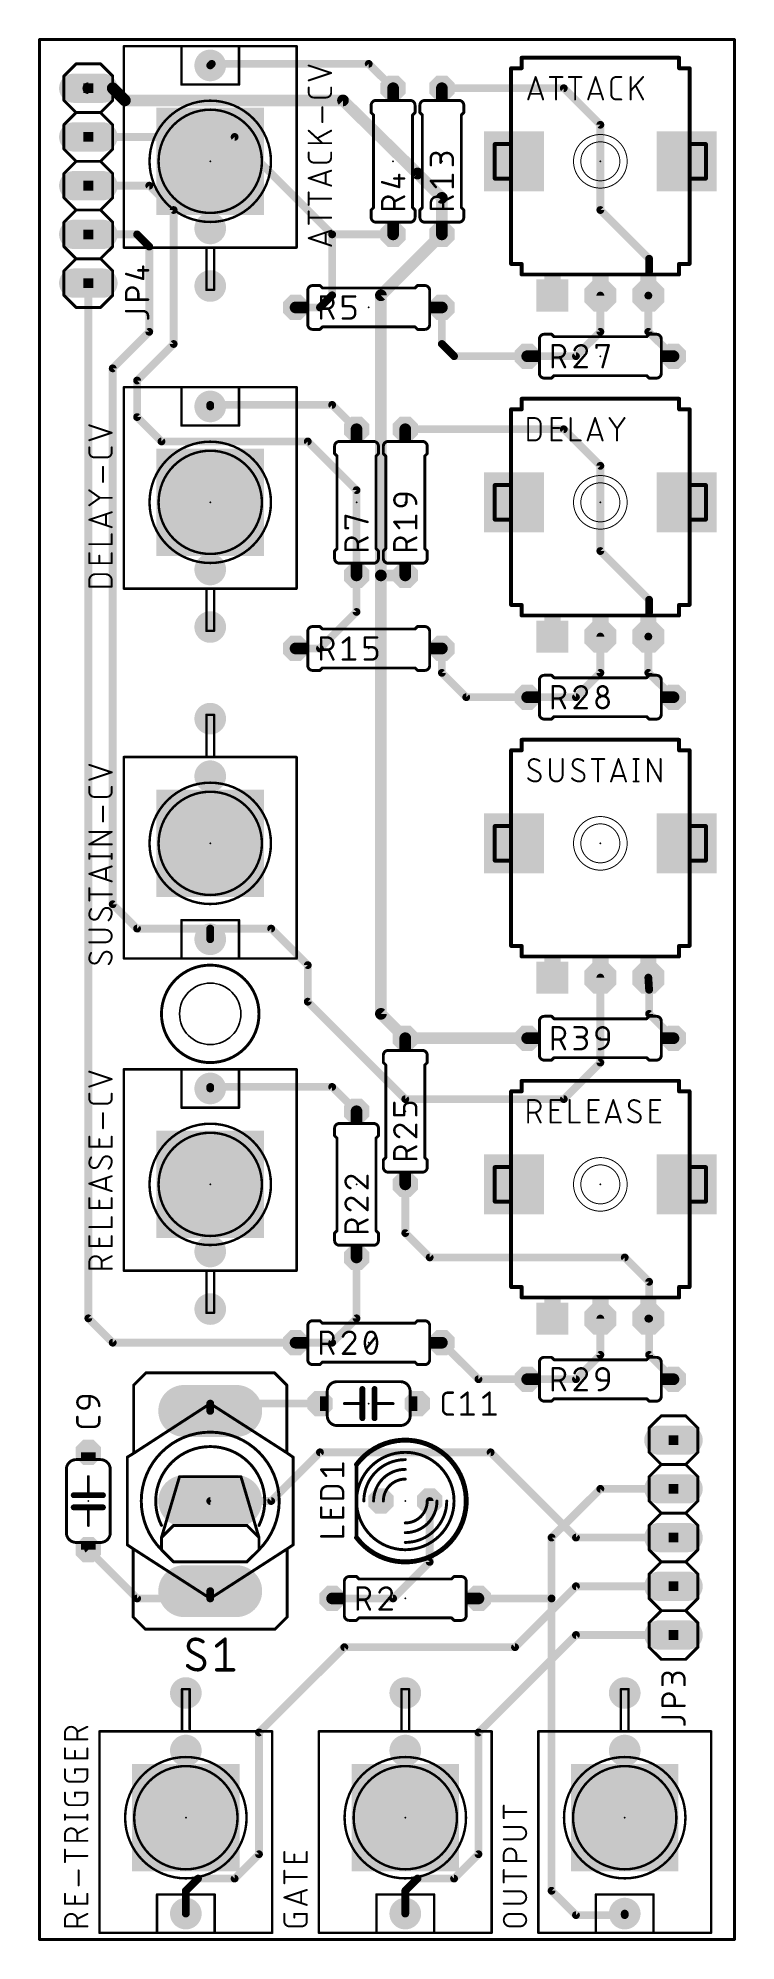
# Model space of a CAD drawing. Extents: x -0.1 to 36.3, y -0.1 to 99.1.
import ezdxf

# ---------------------------------------------------------------- set-up
doc = ezdxf.new("R2010")
doc.units = 0
for name, color, linetype in [('1', 12, 'CONTINUOUS'), ('16', 132, 'CONTINUOUS'), ('17', 110, 'CONTINUOUS'), ('20', 31, 'CONTINUOUS'), ('21', 253, 'CONTINUOUS'), ('23', 53, 'CONTINUOUS'), ('25', 253, 'CONTINUOUS'), ('41', 12, 'CONTINUOUS'), ('51', 253, 'CONTINUOUS')]:
    doc.layers.add(name, color=color, linetype=linetype)

# ---------------------------------------------------------------- blocks, each defined once
blk = doc.blocks.new('RECT')
blk.add_solid([(-0.5, -0.5), (0.5, -0.5), (-0.5, 0.5), (0.5, 0.5)])
blk = doc.blocks.new('SQUAREP')
blk.add_solid([(-0.5, -0.5), (0.5, -0.5), (-0.5, 0.5), (0.5, 0.5)])
blk = doc.blocks.new('OCTAGONP')
at = {"const_width": 0.5}
blk.add_lwpolyline([(-0.25, -0.1036), (-0.25, 0.1036), (-0.1036, 0.25), (0.1036, 0.25), (0.25, 0.1036), (0.25, -0.1036), (0.1036, -0.25), (-0.1036, -0.25), (-0.25, -0.1036), (-0.25, 0.1036)], dxfattribs=at)
blk = doc.blocks.new('ROUNDP')
at = {"const_width": 0.5}
blk.add_lwpolyline([(0, -0.25, 1), (0, 0.25, 1), (0, -0.25)], format="xyb", dxfattribs=at)
blk = doc.blocks.new('LONGP100')
at = {"const_width": 1}
blk.add_lwpolyline([(-0.5, 0), (0.5, 0)], dxfattribs=at)
at = {"const_width": 0.5}
for points in [[(-0.5, 0.25, 1), (-0.5, -0.25)], [(0.5, -0.25, 1), (0.5, 0.25)]]:
    blk.add_lwpolyline(points, format="xyb", dxfattribs=at)

msp = doc.modelspace()

# ---------------------------------------------------------------- linework, layer by layer
at = {"layer": '1'}
for points, const_width in [([(0, 99.06), (0, 0)], 0.1524), ([(36.195, 99.06), (0, 99.06)], 0.1524), ([(36.195, 0), (36.195, 99.06)], 0.1524), ([(8.89, 52.15), (8.89, 52.705)], 0.4064), ([(26.67, 20.955), (29.21, 23.495)], 0.4064), ([(29.21, 23.495), (33.02, 23.495)], 0.4064), ([(26.67, 17.78), (26.67, 20.955)], 0.4064), ([(22.86, 17.78), (26.67, 17.78)], 0.4064), ([(26.67, 17.78), (26.67, 2.54)], 0.4064), ([(26.67, 2.54), (27.94, 1.27)], 0.4064), ([(30.48, 1.27), (27.94, 1.27)], 0.4064), ([(30.48, 1.35), (30.48, 1.27)], 0.4064), ([(0, 0), (36.195, 0)], 0.1524)]:
    msp.add_lwpolyline(points, dxfattribs=dict(at, const_width=const_width))
for points, const_width in [([(0.0381, 99.06, 1), (-0.0381, 99.06)], 0.0762), ([(0, 99.0981, 1), (0, 99.0219)], 0.0762), ([(36.2331, 99.06, 1), (36.1569, 99.06)], 0.0762), ([(36.195, 99.0219, 1), (36.195, 99.0981)], 0.0762), ([(8.9916, 52.705, 1), (8.7884, 52.705)], 0.2032), ([(8.7884, 52.15, 1), (8.9916, 52.15)], 0.2032), ([(29.21, 23.5966, 1), (29.21, 23.3934)], 0.2032), ([(29.2818, 23.4232, 1), (29.1382, 23.5668)], 0.2032), ([(33.02, 23.3934, 1), (33.02, 23.5966)], 0.2032), ([(26.7716, 20.955, 1), (26.5684, 20.955)], 0.2032), ([(26.5982, 21.0268, 1), (26.7418, 20.8832)], 0.2032), ([(22.86, 17.8816, 1), (22.86, 17.6784)], 0.2032), ([(26.7716, 17.78, 1), (26.5684, 17.78)], 0.2032), ([(26.5684, 17.78, 1), (26.7716, 17.78)], 0.2032), ([(26.67, 17.6784, 1), (26.67, 17.8816)], 0.2032), ([(26.5684, 2.54, 1), (26.7716, 2.54)], 0.2032), ([(26.7418, 2.6118, 1), (26.5982, 2.4682)], 0.2032), ([(27.94, 1.3716, 1), (27.94, 1.1684)], 0.2032), ([(27.8682, 1.1982, 1), (28.0118, 1.3418)], 0.2032), ([(30.5816, 1.35, 1), (30.3784, 1.35)], 0.2032), ([(30.3784, 1.27, 1), (30.5816, 1.27)], 0.2032), ([(30.48, 1.1684, 1), (30.48, 1.3716)], 0.2032), ([(0, 0.0381, 1), (0, -0.0381)], 0.0762), ([(-0.0381, 0, 1), (0.0381, 0)], 0.0762), ([(36.1569, 0, 1), (36.2331, 0)], 0.0762), ([(36.195, -0.0381, 1), (36.195, 0.0381)], 0.0762)]:
    msp.add_lwpolyline(points, format="xyb", dxfattribs=dict(at, const_width=const_width))
at = {"layer": '16'}
for points, const_width in [([(0, 99.06), (0, 0)], 0.1524), ([(36.195, 99.06), (0, 99.06)], 0.1524), ([(36.195, 0), (36.195, 99.06)], 0.1524), ([(8.89, 97.71), (8.97, 97.79)], 0.4064), ([(17.145, 97.79), (8.97, 97.79)], 0.4064), ([(17.145, 97.79), (18.415, 96.52)], 0.4064), ([(2.54, 96.52), (3.81, 96.52)], 0.6096), ([(3.81, 96.52), (4.445, 95.885)], 0.6096), ([(20.955, 96.52), (27.305, 96.52)], 0.4064), ([(27.305, 96.52), (29.21, 94.615)], 0.4064), ([(4.445, 95.885), (15.8048, 95.885)], 0.6096), ([(15.8048, 95.885), (19.685, 92.075)], 0.6096), ([(29.21, 94.615), (29.21, 90.17)], 0.4064), ([(2.54, 93.98), (10.16, 93.98)], 0.4064), ([(10.16, 93.98), (15.24, 88.9)], 0.4064), ([(19.685, 92.075), (20.955, 90.805)], 0.6096), ([(2.54, 91.44), (5.715, 91.44)], 0.4064), ([(5.715, 91.44), (6.985, 90.17)], 0.4064), ([(6.985, 90.17), (6.985, 83.185)], 0.4064), ([(20.955, 90.805), (20.955, 88.9)], 0.6096), ([(29.21, 90.17), (31.75, 87.63)], 0.4064), ([(2.54, 88.9), (5.08, 88.9)], 0.4064), ([(5.08, 88.9), (5.715, 88.265)], 0.4064), ([(5.715, 88.265), (5.715, 83.82)], 0.4064), ([(15.24, 88.9), (15.24, 85.725)], 0.4064), ([(15.24, 88.9), (18.415, 88.9)], 0.4064), ([(20.955, 88.9), (17.78, 85.725)], 0.6096), ([(31.75, 87.63), (31.75, 86.98)], 0.4064), ([(2.54, 86.36), (2.54, 32.385)], 0.4064), ([(31.75, 86.98), (31.71, 85.71)], 0.4064), ([(15.24, 85.725), (14.605, 85.09)], 0.4064), ([(17.78, 85.725), (17.78, 71.12)], 0.6096), ([(29.21, 83.82), (29.21, 85.71)], 0.4064), ([(31.71, 83.82), (31.71, 85.71)], 0.4064), ([(14.605, 85.09), (13.335, 85.09)], 0.4064), ([(20.955, 83.185), (20.955, 85.09)], 0.4064), ([(5.715, 83.82), (3.81, 81.915)], 0.4064), ([(6.985, 83.185), (5.08, 81.28)], 0.4064), ([(21.59, 82.55), (20.955, 83.185)], 0.4064), ([(27.94, 82.55), (29.21, 83.82)], 0.4064), ([(33.02, 82.55), (31.71, 83.82)], 0.4064), ([(25.4, 82.55), (21.59, 82.55)], 0.4064), ([(25.4, 82.55), (27.94, 82.55)], 0.4064), ([(3.81, 81.915), (3.81, 53.975)], 0.4064), ([(5.08, 81.28), (5.08, 79.375)], 0.4064), ([(5.08, 79.375), (6.35, 78.105)], 0.4064), ([(8.89, 79.93), (8.89, 80.01)], 0.4064), ([(8.89, 80.01), (15.24, 80.01)], 0.4064), ([(15.24, 80.01), (16.51, 78.74)], 0.4064), ([(19.05, 78.74), (27.305, 78.74)], 0.4064), ([(27.305, 78.74), (29.21, 76.835)], 0.4064), ([(6.35, 78.105), (13.97, 78.105)], 0.4064), ([(13.97, 78.105), (16.51, 75.565)], 0.4064), ([(29.21, 76.835), (29.21, 72.39)], 0.4064), ([(16.51, 75.565), (16.51, 71.12)], 0.4064), ([(29.21, 72.39), (31.75, 69.85)], 0.4064), ([(16.51, 69.215), (16.51, 71.12)], 0.4064), ([(19.05, 71.12), (17.78, 71.12)], 0.6096), ([(17.78, 71.12), (17.78, 48.26)], 0.6096), ([(31.75, 69.85), (31.75, 69.2)], 0.4064), ([(14.605, 67.31), (16.51, 69.215)], 0.4064), ([(31.75, 69.2), (31.71, 67.93)], 0.4064), ([(13.335, 67.31), (14.605, 67.31)], 0.4064), ([(20.955, 67.31), (20.955, 66.04)], 0.4064), ([(29.21, 67.93), (29.21, 66.04)], 0.4064), ([(31.71, 66.04), (31.71, 67.93)], 0.4064), ([(20.955, 66.04), (22.225, 64.77)], 0.4064), ([(29.21, 66.04), (27.94, 64.77)], 0.4064), ([(33.02, 64.77), (31.71, 66.04)], 0.4064), ([(22.225, 64.77), (25.4, 64.77)], 0.4064), ([(27.94, 64.77), (25.4, 64.77)], 0.4064), ([(3.81, 53.975), (5.08, 52.705)], 0.4064), ([(5.08, 52.705), (8.89, 52.705)], 0.4064), ([(8.89, 52.705), (12.065, 52.705)], 0.4064), ([(8.89, 52.705), (8.89, 52.15)], 0.4064), ([(12.065, 52.705), (13.97, 50.8)], 0.4064), ([(13.97, 50.8), (13.97, 48.895)], 0.4064), ([(29.21, 45.72), (29.21, 50.15)], 0.4064), ([(31.71, 50.15), (31.75, 49.515)], 0.4064), ([(31.75, 49.515), (31.75, 48.26)], 0.4064), ([(13.97, 48.895), (19.05, 43.815)], 0.4064), ([(17.78, 48.26), (19.05, 46.99)], 0.6096), ([(31.75, 48.26), (33.02, 46.99)], 0.4064), ([(25.4, 46.99), (19.05, 46.99)], 0.6096), ([(27.305, 43.815), (29.21, 45.72)], 0.4064), ([(8.89, 44.37), (8.89, 44.45)], 0.4064), ([(8.89, 44.45), (15.24, 44.45)], 0.4064), ([(15.24, 44.45), (16.51, 43.18)], 0.4064), ([(19.05, 43.815), (27.305, 43.815)], 0.4064), ([(19.05, 39.37), (19.05, 36.83)], 0.4064), ([(19.05, 36.83), (20.32, 35.56)], 0.4064), ([(16.51, 35.56), (16.51, 32.385)], 0.4064), ([(20.32, 35.56), (30.48, 35.56)], 0.4064), ([(30.48, 35.56), (31.75, 34.29)], 0.4064), ([(31.75, 34.29), (31.75, 32.37)], 0.4064), ([(2.54, 32.385), (3.81, 31.115)], 0.4064), ([(16.51, 32.385), (15.24, 31.115)], 0.4064), ([(29.21, 30.48), (29.21, 32.37)], 0.4064), ([(31.71, 32.37), (31.75, 32.37)], 0.4064), ([(31.75, 32.37), (31.75, 30.48)], 0.4064), ([(3.81, 31.115), (13.335, 31.115)], 0.4064), ([(15.24, 31.115), (13.335, 31.115)], 0.4064), ([(20.955, 31.115), (22.86, 29.21)], 0.4064), ([(27.94, 29.21), (29.21, 30.48)], 0.4064), ([(31.75, 30.48), (33.02, 29.21)], 0.4064), ([(22.86, 29.21), (25.4, 29.21)], 0.4064), ([(25.4, 29.21), (27.94, 29.21)], 0.4064), ([(14.605, 27.94), (8.89, 27.94)], 0.4064), ([(8.89, 27.94), (8.89, 27.559)], 0.4064), ([(14.605, 25.4), (12.065, 22.86)], 0.4064), ([(23.495, 25.4), (14.605, 25.4)], 0.4064), ([(27.94, 20.955), (23.495, 25.4)], 0.4064), ([(12.065, 22.86), (8.89, 22.86)], 0.4064), ([(20.32, 22.86), (20.32, 19.685)], 0.4064), ([(33.02, 20.955), (27.94, 20.955)], 0.4064), ([(2.54, 20.32), (5.08, 17.78)], 0.4064), ([(20.32, 19.685), (18.415, 17.78)], 0.4064), ([(5.08, 17.78), (8.89, 17.78)], 0.4064), ([(8.89, 17.78), (8.89, 18.161)], 0.4064), ([(18.415, 17.78), (15.24, 17.78)], 0.4064), ([(24.765, 15.24), (27.94, 18.415)], 0.4064), ([(27.94, 18.415), (33.02, 18.415)], 0.4064), ([(27.94, 15.875), (22.86, 10.795)], 0.4064), ([(27.94, 15.875), (33.02, 15.875)], 0.4064), ([(15.875, 15.24), (11.43, 10.795)], 0.4064), ([(15.875, 15.24), (24.765, 15.24)], 0.4064), ([(11.43, 10.795), (11.43, 4.445)], 0.4064), ([(22.86, 10.795), (22.86, 4.445)], 0.4064), ([(11.43, 4.445), (10.16, 3.175)], 0.4064), ([(22.86, 4.445), (21.59, 3.175)], 0.4064), ([(8.255, 3.175), (7.62, 2.54)], 0.4064), ([(10.16, 3.175), (8.255, 3.175)], 0.4064), ([(19.685, 3.175), (19.05, 2.54)], 0.4064), ([(21.59, 3.175), (19.685, 3.175)], 0.4064), ([(7.62, 2.54), (7.62, 1.35)], 0.4064), ([(19.05, 2.54), (19.05, 1.35)], 0.4064), ([(0, 0), (36.195, 0)], 0.1524)]:
    msp.add_lwpolyline(points, dxfattribs=dict(at, const_width=const_width))
for points, const_width in [([(0.0381, 99.06, 1), (-0.0381, 99.06)], 0.0762), ([(0, 99.0981, 1), (0, 99.0219)], 0.0762), ([(36.2331, 99.06, 1), (36.1569, 99.06)], 0.0762), ([(36.195, 99.0219, 1), (36.195, 99.0981)], 0.0762), ([(8.8182, 97.7818, 1), (8.9618, 97.6382)], 0.2032), ([(8.97, 97.8916, 1), (8.97, 97.6884)], 0.2032), ([(9.0418, 97.7182, 1), (8.8982, 97.8618)], 0.2032), ([(17.2168, 97.8618, 1), (17.0732, 97.7182)], 0.2032), ([(17.145, 97.6884, 1), (17.145, 97.8916)], 0.2032), ([(2.54, 96.6724, 1), (2.54, 96.3676)], 0.3048), ([(3.9178, 96.6278, 1), (3.7022, 96.4122)], 0.3048), ([(3.81, 96.3676, 1), (3.81, 96.6724)], 0.3048), ([(18.3432, 96.4482, 1), (18.4868, 96.5918)], 0.2032), ([(20.955, 96.6216, 1), (20.955, 96.4184)], 0.2032), ([(27.3768, 96.5918, 1), (27.2332, 96.4482)], 0.2032), ([(27.305, 96.4184, 1), (27.305, 96.6216)], 0.2032), ([(4.445, 96.0374, 1), (4.445, 95.7326)], 0.3048), ([(4.3372, 95.7772, 1), (4.5528, 95.9928)], 0.3048), ([(15.9116, 95.9937, 1), (15.698, 95.7763)], 0.3048), ([(15.8048, 95.7326, 1), (15.8048, 96.0374)], 0.3048), ([(29.3116, 94.615, 1), (29.1084, 94.615)], 0.2032), ([(29.1382, 94.5432, 1), (29.2818, 94.6868)], 0.2032), ([(2.54, 94.0816, 1), (2.54, 93.8784)], 0.2032), ([(10.2318, 94.0518, 1), (10.0882, 93.9082)], 0.2032), ([(10.16, 93.8784, 1), (10.16, 94.0816)], 0.2032), ([(19.7928, 92.1828, 1), (19.5772, 91.9672)], 0.3048), ([(19.5782, 91.9663, 1), (19.7918, 92.1837)], 0.3048), ([(2.54, 91.5416, 1), (2.54, 91.3384)], 0.2032), ([(5.7868, 91.5118, 1), (5.6432, 91.3682)], 0.2032), ([(5.715, 91.3384, 1), (5.715, 91.5416)], 0.2032), ([(7.0866, 90.17, 1), (6.8834, 90.17)], 0.2032), ([(6.9132, 90.0982, 1), (7.0568, 90.2418)], 0.2032), ([(21.1074, 90.805, 1), (20.8026, 90.805)], 0.3048), ([(20.8472, 90.6972, 1), (21.0628, 90.9128)], 0.3048), ([(29.2818, 90.2418, 1), (29.1382, 90.0982)], 0.2032), ([(29.1084, 90.17, 1), (29.3116, 90.17)], 0.2032), ([(2.54, 89.0016, 1), (2.54, 88.7984)], 0.2032), ([(5.1518, 88.9718, 1), (5.0082, 88.8282)], 0.2032), ([(5.08, 88.7984, 1), (5.08, 89.0016)], 0.2032), ([(5.8166, 88.265, 1), (5.6134, 88.265)], 0.2032), ([(5.6432, 88.1932, 1), (5.7868, 88.3368)], 0.2032), ([(15.3416, 88.9, 1), (15.1384, 88.9)], 0.2032), ([(15.24, 89.0016, 1), (15.24, 88.7984)], 0.2032), ([(15.1682, 88.8282, 1), (15.3118, 88.9718)], 0.2032), ([(18.415, 88.7984, 1), (18.415, 89.0016)], 0.2032), ([(20.8026, 88.9, 1), (21.1074, 88.9)], 0.3048), ([(21.0628, 88.7922, 1), (20.8472, 89.0078)], 0.3048), ([(31.8516, 87.63, 1), (31.6484, 87.63)], 0.2032), ([(31.6782, 87.5582, 1), (31.8218, 87.7018)], 0.2032), ([(2.6416, 86.36, 1), (2.4384, 86.36)], 0.2032), ([(31.6484, 86.98, 1), (31.8516, 86.98)], 0.2032), ([(31.8515, 86.9768, 1), (31.6485, 86.9832)], 0.2032), ([(15.1384, 85.725, 1), (15.3416, 85.725)], 0.2032), ([(15.3118, 85.6532, 1), (15.1682, 85.7968)], 0.2032), ([(17.6722, 85.8328, 1), (17.8878, 85.6172)], 0.3048), ([(17.9324, 85.725, 1), (17.6276, 85.725)], 0.3048), ([(29.3116, 85.71, 1), (29.1084, 85.71)], 0.2032), ([(31.8116, 85.71, 1), (31.6084, 85.71)], 0.2032), ([(31.6085, 85.7132, 1), (31.8115, 85.7068)], 0.2032), ([(13.335, 85.1916, 1), (13.335, 84.9884)], 0.2032), ([(14.5332, 85.1618, 1), (14.6768, 85.0182)], 0.2032), ([(14.605, 84.9884, 1), (14.605, 85.1916)], 0.2032), ([(21.0566, 85.09, 1), (20.8534, 85.09)], 0.2032), ([(5.6134, 83.82, 1), (5.8166, 83.82)], 0.2032), ([(5.7868, 83.7482, 1), (5.6432, 83.8918)], 0.2032), ([(7.0568, 83.1132, 1), (6.9132, 83.2568)], 0.2032), ([(21.0268, 83.2568, 1), (20.8832, 83.1132)], 0.2032), ([(29.1084, 83.82, 1), (29.3116, 83.82)], 0.2032), ([(29.2818, 83.7482, 1), (29.1382, 83.8918)], 0.2032), ([(31.7807, 83.8929, 1), (31.6393, 83.7471)], 0.2032), ([(31.6084, 83.82, 1), (31.8116, 83.82)], 0.2032), ([(6.8834, 83.185, 1), (7.0866, 83.185)], 0.2032), ([(20.8534, 83.185, 1), (21.0566, 83.185)], 0.2032), ([(21.59, 82.6516, 1), (21.59, 82.4484)], 0.2032), ([(21.5182, 82.4782, 1), (21.6618, 82.6218)], 0.2032), ([(25.4, 82.6516, 1), (25.4, 82.4484)], 0.2032), ([(25.4, 82.4484, 1), (25.4, 82.6516)], 0.2032), ([(27.8682, 82.6218, 1), (28.0118, 82.4782)], 0.2032), ([(27.94, 82.4484, 1), (27.94, 82.6516)], 0.2032), ([(32.9493, 82.4771, 1), (33.0907, 82.6229)], 0.2032), ([(3.9116, 81.915, 1), (3.7084, 81.915)], 0.2032), ([(3.7382, 81.9868, 1), (3.8818, 81.8432)], 0.2032), ([(5.1816, 81.28, 1), (4.9784, 81.28)], 0.2032), ([(5.0082, 81.3518, 1), (5.1518, 81.2082)], 0.2032), ([(4.9784, 79.375, 1), (5.1816, 79.375)], 0.2032), ([(5.1518, 79.4468, 1), (5.0082, 79.3032)], 0.2032), ([(8.9916, 80.01, 1), (8.7884, 80.01)], 0.2032), ([(8.89, 80.1116, 1), (8.89, 79.9084)], 0.2032), ([(8.7884, 79.93, 1), (8.9916, 79.93)], 0.2032), ([(15.3118, 80.0818, 1), (15.1682, 79.9382)], 0.2032), ([(15.24, 79.9084, 1), (15.24, 80.1116)], 0.2032), ([(16.4382, 78.6682, 1), (16.5818, 78.8118)], 0.2032), ([(19.05, 78.8416, 1), (19.05, 78.6384)], 0.2032), ([(27.3768, 78.8118, 1), (27.2332, 78.6682)], 0.2032), ([(27.305, 78.6384, 1), (27.305, 78.8416)], 0.2032), ([(6.35, 78.2066, 1), (6.35, 78.0034)], 0.2032), ([(6.2782, 78.0332, 1), (6.4218, 78.1768)], 0.2032), ([(14.0418, 78.1768, 1), (13.8982, 78.0332)], 0.2032), ([(13.97, 78.0034, 1), (13.97, 78.2066)], 0.2032), ([(29.3116, 76.835, 1), (29.1084, 76.835)], 0.2032), ([(29.1382, 76.7632, 1), (29.2818, 76.9068)], 0.2032), ([(16.6116, 75.565, 1), (16.4084, 75.565)], 0.2032), ([(16.4382, 75.4932, 1), (16.5818, 75.6368)], 0.2032), ([(29.1084, 72.39, 1), (29.3116, 72.39)], 0.2032), ([(29.2818, 72.4618, 1), (29.1382, 72.3182)], 0.2032), ([(16.6116, 71.12, 1), (16.4084, 71.12)], 0.2032), ([(16.4084, 71.12, 1), (16.6116, 71.12)], 0.2032), ([(17.78, 71.2724, 1), (17.78, 70.9676)], 0.3048), ([(17.9324, 71.12, 1), (17.6276, 71.12)], 0.3048), ([(17.6276, 71.12, 1), (17.9324, 71.12)], 0.3048), ([(19.05, 70.9676, 1), (19.05, 71.2724)], 0.3048), ([(31.8516, 69.85, 1), (31.6484, 69.85)], 0.2032), ([(31.6782, 69.7782, 1), (31.8218, 69.9218)], 0.2032), ([(16.4084, 69.215, 1), (16.6116, 69.215)], 0.2032), ([(16.5818, 69.1432, 1), (16.4382, 69.2868)], 0.2032), ([(31.6484, 69.2, 1), (31.8516, 69.2)], 0.2032), ([(31.8515, 69.1968, 1), (31.6485, 69.2032)], 0.2032), ([(13.335, 67.4116, 1), (13.335, 67.2084)], 0.2032), ([(14.5332, 67.3818, 1), (14.6768, 67.2382)], 0.2032), ([(14.605, 67.2084, 1), (14.605, 67.4116)], 0.2032), ([(21.0566, 67.31, 1), (20.8534, 67.31)], 0.2032), ([(29.3116, 67.93, 1), (29.1084, 67.93)], 0.2032), ([(31.8116, 67.93, 1), (31.6084, 67.93)], 0.2032), ([(31.6085, 67.9332, 1), (31.8115, 67.9268)], 0.2032), ([(20.8534, 66.04, 1), (21.0566, 66.04)], 0.2032), ([(21.0268, 66.1118, 1), (20.8832, 65.9682)], 0.2032), ([(29.1084, 66.04, 1), (29.3116, 66.04)], 0.2032), ([(29.2818, 65.9682, 1), (29.1382, 66.1118)], 0.2032), ([(31.7807, 66.1129, 1), (31.6393, 65.9671)], 0.2032), ([(31.6084, 66.04, 1), (31.8116, 66.04)], 0.2032), ([(22.225, 64.8716, 1), (22.225, 64.6684)], 0.2032), ([(22.1532, 64.6982, 1), (22.2968, 64.8418)], 0.2032), ([(25.4, 64.8716, 1), (25.4, 64.6684)], 0.2032), ([(25.4, 64.6684, 1), (25.4, 64.8716)], 0.2032), ([(27.8682, 64.8418, 1), (28.0118, 64.6982)], 0.2032), ([(27.94, 64.6684, 1), (27.94, 64.8716)], 0.2032), ([(32.9493, 64.6971, 1), (33.0907, 64.8429)], 0.2032), ([(3.7084, 53.975, 1), (3.9116, 53.975)], 0.2032), ([(3.8818, 54.0468, 1), (3.7382, 53.9032)], 0.2032), ([(5.08, 52.8066, 1), (5.08, 52.6034)], 0.2032), ([(5.0082, 52.6332, 1), (5.1518, 52.7768)], 0.2032), ([(8.89, 52.8066, 1), (8.89, 52.6034)], 0.2032), ([(8.9916, 52.705, 1), (8.7884, 52.705)], 0.2032), ([(8.89, 52.6034, 1), (8.89, 52.8066)], 0.2032), ([(12.1368, 52.7768, 1), (11.9932, 52.6332)], 0.2032), ([(12.065, 52.6034, 1), (12.065, 52.8066)], 0.2032), ([(8.7884, 52.15, 1), (8.9916, 52.15)], 0.2032), ([(14.0716, 50.8, 1), (13.8684, 50.8)], 0.2032), ([(13.8982, 50.7282, 1), (14.0418, 50.8718)], 0.2032), ([(29.3116, 50.15, 1), (29.1084, 50.15)], 0.2032), ([(31.8114, 50.1564, 1), (31.6086, 50.1436)], 0.2032), ([(31.8516, 49.515, 1), (31.6484, 49.515)], 0.2032), ([(31.6486, 49.5086, 1), (31.8514, 49.5214)], 0.2032), ([(13.8684, 48.895, 1), (14.0716, 48.895)], 0.2032), ([(14.0418, 48.9668, 1), (13.8982, 48.8232)], 0.2032), ([(17.8878, 48.3678, 1), (17.6722, 48.1522)], 0.3048), ([(17.6276, 48.26, 1), (17.9324, 48.26)], 0.3048), ([(31.6484, 48.26, 1), (31.8516, 48.26)], 0.2032), ([(31.8218, 48.3318, 1), (31.6782, 48.1882)], 0.2032), ([(19.05, 47.1424, 1), (19.05, 46.8376)], 0.3048), ([(18.9422, 46.8822, 1), (19.1578, 47.0978)], 0.3048), ([(25.4, 46.8376, 1), (25.4, 47.1424)], 0.3048), ([(32.9482, 46.9182, 1), (33.0918, 47.0618)], 0.2032), ([(29.1084, 45.72, 1), (29.3116, 45.72)], 0.2032), ([(29.2818, 45.6482, 1), (29.1382, 45.7918)], 0.2032), ([(8.9916, 44.45, 1), (8.7884, 44.45)], 0.2032), ([(8.89, 44.5516, 1), (8.89, 44.3484)], 0.2032), ([(15.3118, 44.5218, 1), (15.1682, 44.3782)], 0.2032), ([(15.24, 44.3484, 1), (15.24, 44.5516)], 0.2032), ([(8.7884, 44.37, 1), (8.9916, 44.37)], 0.2032), ([(19.05, 43.9166, 1), (19.05, 43.7134)], 0.2032), ([(18.9782, 43.7432, 1), (19.1218, 43.8868)], 0.2032), ([(27.2332, 43.8868, 1), (27.3768, 43.7432)], 0.2032), ([(27.305, 43.7134, 1), (27.305, 43.9166)], 0.2032), ([(16.4382, 43.1082, 1), (16.5818, 43.2518)], 0.2032), ([(19.1516, 39.37, 1), (18.9484, 39.37)], 0.2032), ([(18.9484, 36.83, 1), (19.1516, 36.83)], 0.2032), ([(19.1218, 36.9018, 1), (18.9782, 36.7582)], 0.2032), ([(16.6116, 35.56, 1), (16.4084, 35.56)], 0.2032), ([(20.32, 35.6616, 1), (20.32, 35.4584)], 0.2032), ([(20.2482, 35.4882, 1), (20.3918, 35.6318)], 0.2032), ([(30.5518, 35.6318, 1), (30.4082, 35.4882)], 0.2032), ([(30.48, 35.4584, 1), (30.48, 35.6616)], 0.2032), ([(31.8516, 34.29, 1), (31.6484, 34.29)], 0.2032), ([(31.6782, 34.2182, 1), (31.8218, 34.3618)], 0.2032), ([(2.4384, 32.385, 1), (2.6416, 32.385)], 0.2032), ([(2.6118, 32.4568, 1), (2.4682, 32.3132)], 0.2032), ([(16.4084, 32.385, 1), (16.6116, 32.385)], 0.2032), ([(16.5818, 32.3132, 1), (16.4382, 32.4568)], 0.2032), ([(29.3116, 32.37, 1), (29.1084, 32.37)], 0.2032), ([(31.71, 32.4716, 1), (31.71, 32.2684)], 0.2032), ([(31.8516, 32.37, 1), (31.6484, 32.37)], 0.2032), ([(31.6484, 32.37, 1), (31.8516, 32.37)], 0.2032), ([(31.75, 32.2684, 1), (31.75, 32.4716)], 0.2032), ([(3.81, 31.2166, 1), (3.81, 31.0134)], 0.2032), ([(3.7382, 31.0432, 1), (3.8818, 31.1868)], 0.2032), ([(13.335, 31.2166, 1), (13.335, 31.0134)], 0.2032), ([(13.335, 31.0134, 1), (13.335, 31.2166)], 0.2032), ([(15.1682, 31.1868, 1), (15.3118, 31.0432)], 0.2032), ([(15.24, 31.0134, 1), (15.24, 31.2166)], 0.2032), ([(21.0268, 31.1868, 1), (20.8832, 31.0432)], 0.2032), ([(29.1084, 30.48, 1), (29.3116, 30.48)], 0.2032), ([(29.2818, 30.4082, 1), (29.1382, 30.5518)], 0.2032), ([(31.6484, 30.48, 1), (31.8516, 30.48)], 0.2032), ([(31.8218, 30.5518, 1), (31.6782, 30.4082)], 0.2032), ([(22.86, 29.3116, 1), (22.86, 29.1084)], 0.2032), ([(22.7882, 29.1382, 1), (22.9318, 29.2818)], 0.2032), ([(25.4, 29.3116, 1), (25.4, 29.1084)], 0.2032), ([(25.4, 29.1084, 1), (25.4, 29.3116)], 0.2032), ([(27.8682, 29.2818, 1), (28.0118, 29.1382)], 0.2032), ([(27.94, 29.1084, 1), (27.94, 29.3116)], 0.2032), ([(32.9482, 29.1382, 1), (33.0918, 29.2818)], 0.2032), ([(8.89, 28.0416, 1), (8.89, 27.8384)], 0.2032), ([(8.9916, 27.94, 1), (8.7884, 27.94)], 0.2032), ([(14.605, 27.8384, 1), (14.605, 28.0416)], 0.2032), ([(8.7884, 27.559, 1), (8.9916, 27.559)], 0.2032), ([(14.605, 25.5016, 1), (14.605, 25.2984)], 0.2032), ([(14.6768, 25.3282, 1), (14.5332, 25.4718)], 0.2032), ([(23.5668, 25.4718, 1), (23.4232, 25.3282)], 0.2032), ([(23.495, 25.2984, 1), (23.495, 25.5016)], 0.2032), ([(8.89, 22.9616, 1), (8.89, 22.7584)], 0.2032), ([(11.9932, 22.9318, 1), (12.1368, 22.7882)], 0.2032), ([(12.065, 22.7584, 1), (12.065, 22.9616)], 0.2032), ([(20.4216, 22.86, 1), (20.2184, 22.86)], 0.2032), ([(27.94, 21.0566, 1), (27.94, 20.8534)], 0.2032), ([(27.8682, 20.8832, 1), (28.0118, 21.0268)], 0.2032), ([(33.02, 20.8534, 1), (33.02, 21.0566)], 0.2032), ([(2.6118, 20.3918, 1), (2.4682, 20.2482)], 0.2032), ([(20.3918, 19.6132, 1), (20.2482, 19.7568)], 0.2032), ([(20.2184, 19.685, 1), (20.4216, 19.685)], 0.2032), ([(5.08, 17.8816, 1), (5.08, 17.6784)], 0.2032), ([(5.0082, 17.7082, 1), (5.1518, 17.8518)], 0.2032), ([(8.9916, 18.161, 1), (8.7884, 18.161)], 0.2032), ([(8.7884, 17.78, 1), (8.9916, 17.78)], 0.2032), ([(8.89, 17.6784, 1), (8.89, 17.8816)], 0.2032), ([(15.24, 17.8816, 1), (15.24, 17.6784)], 0.2032), ([(18.3432, 17.8518, 1), (18.4868, 17.7082)], 0.2032), ([(18.415, 17.6784, 1), (18.415, 17.8816)], 0.2032), ([(27.94, 18.5166, 1), (27.94, 18.3134)], 0.2032), ([(28.0118, 18.3432, 1), (27.8682, 18.4868)], 0.2032), ([(33.02, 18.3134, 1), (33.02, 18.5166)], 0.2032), ([(27.94, 15.9766, 1), (27.94, 15.7734)], 0.2032), ([(28.0118, 15.8032, 1), (27.8682, 15.9468)], 0.2032), ([(33.02, 15.7734, 1), (33.02, 15.9766)], 0.2032), ([(15.875, 15.3416, 1), (15.875, 15.1384)], 0.2032), ([(15.9468, 15.1682, 1), (15.8032, 15.3118)], 0.2032), ([(24.6932, 15.3118, 1), (24.8368, 15.1682)], 0.2032), ([(24.765, 15.1384, 1), (24.765, 15.3416)], 0.2032), ([(11.5316, 10.795, 1), (11.3284, 10.795)], 0.2032), ([(11.3582, 10.8668, 1), (11.5018, 10.7232)], 0.2032), ([(22.9616, 10.795, 1), (22.7584, 10.795)], 0.2032), ([(22.7882, 10.8668, 1), (22.9318, 10.7232)], 0.2032), ([(11.3284, 4.445, 1), (11.5316, 4.445)], 0.2032), ([(11.5018, 4.3732, 1), (11.3582, 4.5168)], 0.2032), ([(22.7584, 4.445, 1), (22.9616, 4.445)], 0.2032), ([(22.9318, 4.3732, 1), (22.7882, 4.5168)], 0.2032), ([(8.255, 3.2766, 1), (8.255, 3.0734)], 0.2032), ([(8.3268, 3.1032, 1), (8.1832, 3.2468)], 0.2032), ([(10.0882, 3.2468, 1), (10.2318, 3.1032)], 0.2032), ([(10.16, 3.0734, 1), (10.16, 3.2766)], 0.2032), ([(19.685, 3.2766, 1), (19.685, 3.0734)], 0.2032), ([(19.7568, 3.1032, 1), (19.6132, 3.2468)], 0.2032), ([(21.5182, 3.2468, 1), (21.6618, 3.1032)], 0.2032), ([(21.59, 3.0734, 1), (21.59, 3.2766)], 0.2032), ([(7.7216, 2.54, 1), (7.5184, 2.54)], 0.2032), ([(7.5482, 2.6118, 1), (7.6918, 2.4682)], 0.2032), ([(19.1516, 2.54, 1), (18.9484, 2.54)], 0.2032), ([(18.9782, 2.6118, 1), (19.1218, 2.4682)], 0.2032), ([(7.5184, 1.35, 1), (7.7216, 1.35)], 0.2032), ([(18.9484, 1.35, 1), (19.1516, 1.35)], 0.2032), ([(0, 0.0381, 1), (0, -0.0381)], 0.0762), ([(-0.0381, 0, 1), (0.0381, 0)], 0.0762), ([(36.1569, 0, 1), (36.2331, 0)], 0.0762), ([(36.195, -0.0381, 1), (36.195, 0.0381)], 0.0762)]:
    msp.add_lwpolyline(points, format="xyb", dxfattribs=dict(at, const_width=const_width))
at = {"layer": '20'}
for p, q in [((36.195, 99.06), (0, 99.05)), ((0, 99.05), (0, 0)), ((36.195, 0), (36.195, 99.06)), ((0, 0), (36.195, 0))]:
    msp.add_line(p, q, dxfattribs=at)
msp.add_circle((8.89, 48.26), 1.6002, dxfattribs=at)
at = {"layer": '21'}
for points, const_width in [([(4.39, 98.7418, 1), (4.39, 98.6783)], 0.0635), ([(4.4218, 98.71, 1), (4.3583, 98.71)], 0.0635), ([(7.39, 98.7418, 1), (7.39, 98.6783)], 0.0635), ([(7.4218, 98.71, 1), (7.3583, 98.71)], 0.0635), ([(7.39, 98.6783, 1), (7.39, 98.7418)], 0.0635), ([(10.4218, 98.71, 1), (10.3582, 98.71)], 0.0635), ([(10.39, 98.7418, 1), (10.39, 98.6783)], 0.0635), ([(10.39, 98.6783, 1), (10.39, 98.7418)], 0.0635), ([(13.4218, 98.71, 1), (13.3582, 98.71)], 0.0635), ([(13.39, 98.6783, 1), (13.39, 98.7418)], 0.0635), ([(1.3081, 97.155, 1), (1.2319, 97.155)], 0.0762), ([(1.905, 97.8281, 1), (1.905, 97.7519)], 0.0762), ([(1.9319, 97.7631, 1), (1.8781, 97.8169)], 0.0762), ([(3.2019, 97.8169, 1), (3.1481, 97.7631)], 0.0762), ([(3.175, 97.7519, 1), (3.175, 97.8281)], 0.0762), ([(3.8481, 97.155, 1), (3.7719, 97.155)], 0.0762), ([(24.56, 97.6108, 1), (24.56, 97.5092)], 0.1016), ([(24.6108, 97.56, 1), (24.5092, 97.56)], 0.1016), ([(25.11, 98.1608, 1), (25.11, 98.0592)], 0.1016), ([(25.1608, 98.11, 1), (25.0592, 98.11)], 0.1016), ([(25.0592, 97.56, 1), (25.1608, 97.56)], 0.1016), ([(25.11, 97.5092, 1), (25.11, 97.6108)], 0.1016), ([(33.3608, 98.11, 1), (33.2592, 98.11)], 0.1016), ([(33.31, 97.6108, 1), (33.31, 97.5092)], 0.1016), ([(33.2592, 97.56, 1), (33.3608, 97.56)], 0.1016), ([(33.31, 98.0592, 1), (33.31, 98.1608)], 0.1016), ([(33.9108, 97.56, 1), (33.8092, 97.56)], 0.1016), ([(33.86, 97.5092, 1), (33.86, 97.6108)], 0.1016), ([(1.2431, 97.1819, 1), (1.2969, 97.1281)], 0.0762), ([(3.7831, 97.1281, 1), (3.8369, 97.1819)], 0.0762), ([(7.39, 96.7418, 1), (7.39, 96.6783)], 0.0635), ([(7.3583, 96.71, 1), (7.4218, 96.71)], 0.0635), ([(10.3582, 96.71, 1), (10.4218, 96.71)], 0.0635), ([(10.39, 96.6783, 1), (10.39, 96.7418)], 0.0635), ([(1.2319, 95.885, 1), (1.3081, 95.885)], 0.0762), ([(1.2969, 95.9119, 1), (1.2431, 95.8581)], 0.0762), ([(1.905, 95.2881, 1), (1.905, 95.2119)], 0.0762), ([(1.9319, 95.2231, 1), (1.8781, 95.2769)], 0.0762), ([(1.8781, 95.2231, 1), (1.9319, 95.2769)], 0.0762), ([(3.2019, 95.2769, 1), (3.1481, 95.2231)], 0.0762), ([(3.1481, 95.2769, 1), (3.2019, 95.2231)], 0.0762), ([(3.175, 95.2119, 1), (3.175, 95.2881)], 0.0762), ([(3.7719, 95.885, 1), (3.8481, 95.885)], 0.0762), ([(3.8369, 95.8581, 1), (3.7831, 95.9119)], 0.0762), ([(8.89, 89.5477, 1), (8.89, 95.8723, 1), (8.89, 89.5477)], 0.127), ([(8.89, 90.0193, 1), (8.89, 95.4007, 1), (8.89, 90.0193)], 0.127), ([(17.526, 95.885, 0.4142), (17.272, 95.631)], 0.1524), ([(17.3101, 95.631, 1), (17.2339, 95.631)], 0.0762), ([(17.2339, 95.631, 1), (17.3101, 95.631)], 0.0762), ([(17.2339, 95.25, 1), (17.3101, 95.25)], 0.0762), ([(17.2989, 95.2769, 1), (17.2451, 95.2231)], 0.0762), ([(17.526, 95.8469, 1), (17.526, 95.9231)], 0.0762), ([(19.558, 95.631, 0.4142), (19.304, 95.885)], 0.1524), ([(19.304, 95.9231, 1), (19.304, 95.8469)], 0.0762), ([(19.5961, 95.631, 1), (19.5199, 95.631)], 0.0762), ([(19.5199, 95.631, 1), (19.5961, 95.631)], 0.0762), ([(19.5199, 95.25, 1), (19.5961, 95.25)], 0.0762), ([(19.5849, 95.2231, 1), (19.5311, 95.2769)], 0.0762), ([(20.066, 95.885, 0.4142), (19.812, 95.631)], 0.1524), ([(19.8501, 95.631, 1), (19.7739, 95.631)], 0.0762), ([(19.7739, 95.631, 1), (19.8501, 95.631)], 0.0762), ([(19.7739, 95.25, 1), (19.8501, 95.25)], 0.0762), ([(19.8389, 95.2769, 1), (19.7851, 95.2231)], 0.0762), ([(20.066, 95.8469, 1), (20.066, 95.9231)], 0.0762), ([(22.098, 95.631, 0.4142), (21.844, 95.885)], 0.1524), ([(21.844, 95.9231, 1), (21.844, 95.8469)], 0.0762), ([(22.1361, 95.631, 1), (22.0599, 95.631)], 0.0762), ([(22.0599, 95.631, 1), (22.1361, 95.631)], 0.0762), ([(22.0599, 95.25, 1), (22.1361, 95.25)], 0.0762), ([(22.1249, 95.2231, 1), (22.0711, 95.2769)], 0.0762), ([(24.5092, 95.36, 1), (24.6108, 95.36)], 0.1016), ([(33.8092, 95.36, 1), (33.9108, 95.36)], 0.1016), ([(1.3081, 94.615, 1), (1.2319, 94.615)], 0.0762), ([(1.2431, 94.6419, 1), (1.2969, 94.5881)], 0.0762), ([(3.8481, 94.615, 1), (3.7719, 94.615)], 0.0762), ([(3.7831, 94.5881, 1), (3.8369, 94.6419)], 0.0762), ([(17.4371, 95.123, 1), (17.3609, 95.123)], 0.0762), ([(17.3721, 95.0961, 1), (17.4259, 95.1499)], 0.0762), ([(19.4691, 95.123, 1), (19.3929, 95.123)], 0.0762), ([(19.4041, 95.1499, 1), (19.4579, 95.0961)], 0.0762), ([(19.9771, 95.123, 1), (19.9009, 95.123)], 0.0762), ([(19.9121, 95.0961, 1), (19.9659, 95.1499)], 0.0762), ([(22.0091, 95.123, 1), (21.9329, 95.123)], 0.0762), ([(21.9441, 95.1499, 1), (21.9979, 95.0961)], 0.0762), ([(1.2319, 93.345, 1), (1.3081, 93.345)], 0.0762), ([(1.2969, 93.3719, 1), (1.2431, 93.3181)], 0.0762), ([(3.7719, 93.345, 1), (3.8481, 93.345)], 0.0762), ([(3.8369, 93.3181, 1), (3.7831, 93.3719)], 0.0762), ([(29.21, 91.313, 1), (29.21, 94.107, 1), (29.21, 91.313)], 0.0508), ([(29.21, 91.694, 1), (29.21, 93.726, 1), (29.21, 91.694)], 0.0508), ([(1.905, 92.7481, 1), (1.905, 92.6719)], 0.0762), ([(1.9319, 92.6831, 1), (1.8781, 92.7369)], 0.0762), ([(1.8781, 92.6831, 1), (1.9319, 92.7369)], 0.0762), ([(3.2019, 92.7369, 1), (3.1481, 92.6831)], 0.0762), ([(3.1481, 92.7369, 1), (3.2019, 92.6831)], 0.0762), ([(3.175, 92.6719, 1), (3.175, 92.7481)], 0.0762), ([(1.3081, 92.075, 1), (1.2319, 92.075)], 0.0762), ([(1.2431, 92.1019, 1), (1.2969, 92.0481)], 0.0762), ([(3.8481, 92.075, 1), (3.7719, 92.075)], 0.0762), ([(3.7831, 92.0481, 1), (3.8369, 92.1019)], 0.0762), ([(1.2319, 90.805, 1), (1.3081, 90.805)], 0.0762), ([(1.2969, 90.8319, 1), (1.2431, 90.7781)], 0.0762), ([(3.7719, 90.805, 1), (3.8481, 90.805)], 0.0762), ([(3.8369, 90.7781, 1), (3.7831, 90.8319)], 0.0762), ([(17.3609, 90.297, 1), (17.4371, 90.297)], 0.0762), ([(17.4259, 90.2701, 1), (17.3721, 90.3239)], 0.0762), ([(19.3929, 90.297, 1), (19.4691, 90.297)], 0.0762), ([(19.4579, 90.3239, 1), (19.4041, 90.2701)], 0.0762), ([(19.9009, 90.297, 1), (19.9771, 90.297)], 0.0762), ([(19.9659, 90.2701, 1), (19.9121, 90.3239)], 0.0762), ([(21.9329, 90.297, 1), (22.0091, 90.297)], 0.0762), ([(21.9979, 90.3239, 1), (21.9441, 90.2701)], 0.0762), ([(24.6108, 90.56, 1), (24.5092, 90.56)], 0.1016), ([(33.9108, 90.56, 1), (33.8092, 90.56)], 0.1016), ([(1.3081, 89.535, 1), (1.2319, 89.535)], 0.0762), ([(1.2431, 89.5619, 1), (1.2969, 89.5081)], 0.0762), ([(1.905, 90.2081, 1), (1.905, 90.1319)], 0.0762), ([(1.9319, 90.1431, 1), (1.8781, 90.1969)], 0.0762), ([(1.8781, 90.1431, 1), (1.9319, 90.1969)], 0.0762), ([(3.2019, 90.1969, 1), (3.1481, 90.1431)], 0.0762), ([(3.1481, 90.1969, 1), (3.2019, 90.1431)], 0.0762), ([(3.175, 90.1319, 1), (3.175, 90.2081)], 0.0762), ([(3.8481, 89.535, 1), (3.7719, 89.535)], 0.0762), ([(3.7831, 89.5081, 1), (3.8369, 89.5619)], 0.0762), ([(17.3101, 90.17, 1), (17.2339, 90.17)], 0.0762), ([(17.272, 89.789, 0.4142), (17.526, 89.535)], 0.1524), ([(17.3101, 89.789, 1), (17.2339, 89.789)], 0.0762), ([(17.2339, 89.789, 1), (17.3101, 89.789)], 0.0762), ([(17.2451, 90.1969, 1), (17.2989, 90.1431)], 0.0762), ([(17.526, 89.4969, 1), (17.526, 89.5731)], 0.0762), ([(19.304, 89.535, 0.4142), (19.558, 89.789)], 0.1524), ([(19.304, 89.5731, 1), (19.304, 89.4969)], 0.0762), ([(19.5961, 90.17, 1), (19.5199, 90.17)], 0.0762), ([(19.5961, 89.789, 1), (19.5199, 89.789)], 0.0762), ([(19.5199, 89.789, 1), (19.5961, 89.789)], 0.0762), ([(19.5311, 90.1431, 1), (19.5849, 90.1969)], 0.0762), ([(19.8501, 90.17, 1), (19.7739, 90.17)], 0.0762), ([(19.812, 89.789, 0.4142), (20.066, 89.535)], 0.1524), ([(19.8501, 89.789, 1), (19.7739, 89.789)], 0.0762), ([(19.7739, 89.789, 1), (19.8501, 89.789)], 0.0762), ([(19.7851, 90.1969, 1), (19.8389, 90.1431)], 0.0762), ([(20.066, 89.4969, 1), (20.066, 89.5731)], 0.0762), ([(21.844, 89.535, 0.4142), (22.098, 89.789)], 0.1524), ([(21.844, 89.5731, 1), (21.844, 89.4969)], 0.0762), ([(22.1361, 90.17, 1), (22.0599, 90.17)], 0.0762), ([(22.1361, 89.789, 1), (22.0599, 89.789)], 0.0762), ([(22.0599, 89.789, 1), (22.1361, 89.789)], 0.0762), ([(22.0711, 90.1431, 1), (22.1249, 90.1969)], 0.0762), ([(1.2319, 88.265, 1), (1.3081, 88.265)], 0.0762), ([(1.2969, 88.2919, 1), (1.2431, 88.2381)], 0.0762), ([(3.7719, 88.265, 1), (3.8481, 88.265)], 0.0762), ([(3.8369, 88.2381, 1), (3.7831, 88.2919)], 0.0762), ([(1.905, 87.6681, 1), (1.905, 87.5919)], 0.0762), ([(1.9319, 87.6031, 1), (1.8781, 87.6569)], 0.0762), ([(1.8781, 87.6031, 1), (1.9319, 87.6569)], 0.0762), ([(3.2019, 87.6569, 1), (3.1481, 87.6031)], 0.0762), ([(3.1481, 87.6569, 1), (3.2019, 87.6031)], 0.0762), ([(3.175, 87.5919, 1), (3.175, 87.6681)], 0.0762), ([(4.39, 88.2418, 1), (4.39, 88.1783)], 0.0635), ([(4.3583, 88.21, 1), (4.4218, 88.21)], 0.0635), ([(8.7218, 88.11, 1), (8.6583, 88.11)], 0.0635), ([(9.1218, 88.21, 1), (9.0582, 88.21)], 0.0635), ([(9.09, 88.2418, 1), (9.09, 88.1783)], 0.0635), ([(9.09, 88.1783, 1), (9.09, 88.2418)], 0.0635), ([(13.3582, 88.21, 1), (13.4218, 88.21)], 0.0635), ([(13.39, 88.1783, 1), (13.39, 88.2418)], 0.0635), ([(24.56, 87.4108, 1), (24.56, 87.3092)], 0.1016), ([(24.5092, 87.36, 1), (24.6108, 87.36)], 0.1016), ([(25.1608, 87.36, 1), (25.0592, 87.36)], 0.1016), ([(25.11, 87.3092, 1), (25.11, 87.4108)], 0.1016), ([(33.31, 87.4108, 1), (33.31, 87.3092)], 0.1016), ([(33.3608, 87.36, 1), (33.2592, 87.36)], 0.1016), ([(33.8092, 87.36, 1), (33.9108, 87.36)], 0.1016), ([(33.86, 87.3092, 1), (33.86, 87.4108)], 0.1016), ([(1.3081, 86.995, 1), (1.2319, 86.995)], 0.0762), ([(1.2431, 87.0219, 1), (1.2969, 86.9681)], 0.0762), ([(3.8481, 86.995, 1), (3.7719, 86.995)], 0.0762), ([(3.7831, 86.9681, 1), (3.8369, 87.0219)], 0.0762), ([(25.11, 86.8608, 1), (25.11, 86.7592)], 0.1016), ([(25.0592, 86.81, 1), (25.1608, 86.81)], 0.1016), ([(33.2592, 86.81, 1), (33.3608, 86.81)], 0.1016), ([(33.31, 86.7592, 1), (33.31, 86.8608)], 0.1016), ([(1.2319, 85.725, 1), (1.3081, 85.725)], 0.0762), ([(1.2969, 85.7519, 1), (1.2431, 85.6981)], 0.0762), ([(3.7719, 85.725, 1), (3.8481, 85.725)], 0.0762), ([(3.8369, 85.6981, 1), (3.7831, 85.7519)], 0.0762), ([(8.69, 86.0418, 1), (8.69, 85.9783)], 0.0635), ([(8.6583, 86.01, 1), (8.7218, 86.01)], 0.0635), ([(9.0582, 86.01, 1), (9.1218, 86.01)], 0.0635), ([(9.09, 85.9783, 1), (9.09, 86.0418)], 0.0635), ([(14.224, 86.233, 0.4142), (13.97, 85.979)], 0.1524), ([(13.9319, 85.979, 1), (14.0081, 85.979)], 0.0762), ([(14.224, 86.2711, 1), (14.224, 86.1949)], 0.0762), ([(14.224, 86.1949, 1), (14.224, 86.2711)], 0.0762), ([(14.6319, 86.2599, 1), (14.5781, 86.2061)], 0.0762), ([(14.605, 86.1949, 1), (14.605, 86.2711)], 0.0762), ([(14.732, 86.1441, 1), (14.732, 86.0679)], 0.0762), ([(14.7051, 86.0791, 1), (14.7589, 86.1329)], 0.0762), ([(19.5311, 86.1329, 1), (19.5849, 86.0791)], 0.0762), ([(19.558, 86.0679, 1), (19.558, 86.1441)], 0.0762), ([(19.685, 86.2711, 1), (19.685, 86.1949)], 0.0762), ([(19.7119, 86.2061, 1), (19.6581, 86.2599)], 0.0762), ([(20.32, 85.979, 0.4142), (20.066, 86.233)], 0.1524), ([(20.066, 86.2711, 1), (20.066, 86.1949)], 0.0762), ([(20.066, 86.1949, 1), (20.066, 86.2711)], 0.0762), ([(20.2819, 85.979, 1), (20.3581, 85.979)], 0.0762), ([(1.905, 85.1281, 1), (1.905, 85.0519)], 0.0762), ([(1.8781, 85.0631, 1), (1.9319, 85.1169)], 0.0762), ([(3.1481, 85.1169, 1), (3.2019, 85.0631)], 0.0762), ([(3.175, 85.0519, 1), (3.175, 85.1281)], 0.0762), ([(13.97, 84.201, 0.4142), (14.224, 83.947)], 0.1524), ([(14.0081, 84.201, 1), (13.9319, 84.201)], 0.0762), ([(14.224, 83.9851, 1), (14.224, 83.9089)], 0.0762), ([(14.224, 83.9089, 1), (14.224, 83.9851)], 0.0762), ([(14.5781, 83.9739, 1), (14.6319, 83.9201)], 0.0762), ([(14.605, 83.9089, 1), (14.605, 83.9851)], 0.0762), ([(14.732, 84.1121, 1), (14.732, 84.0359)], 0.0762), ([(14.7589, 84.0471, 1), (14.7051, 84.1009)], 0.0762), ([(19.5849, 84.1009, 1), (19.5311, 84.0471)], 0.0762), ([(19.558, 84.0359, 1), (19.558, 84.1121)], 0.0762), ([(19.685, 83.9851, 1), (19.685, 83.9089)], 0.0762), ([(19.6581, 83.9201, 1), (19.7119, 83.9739)], 0.0762), ([(20.066, 83.947, 0.4142), (20.32, 84.201)], 0.1524), ([(20.066, 83.9851, 1), (20.066, 83.9089)], 0.0762), ([(20.066, 83.9089, 1), (20.066, 83.9851)], 0.0762), ([(20.3581, 84.201, 1), (20.2819, 84.201)], 0.0762), ([(26.289, 83.693, 0.4142), (26.035, 83.439)], 0.1524), ([(25.9969, 83.439, 1), (26.0731, 83.439)], 0.0762), ([(26.289, 83.7311, 1), (26.289, 83.6549)], 0.0762), ([(26.289, 83.6549, 1), (26.289, 83.7311)], 0.0762), ([(26.6969, 83.7199, 1), (26.6431, 83.6661)], 0.0762), ([(26.67, 83.6549, 1), (26.67, 83.7311)], 0.0762), ([(26.797, 83.6041, 1), (26.797, 83.5279)], 0.0762), ([(26.7701, 83.5391, 1), (26.8239, 83.5929)], 0.0762), ([(31.5961, 83.5929, 1), (31.6499, 83.5391)], 0.0762), ([(31.623, 83.5279, 1), (31.623, 83.6041)], 0.0762), ([(31.75, 83.7311, 1), (31.75, 83.6549)], 0.0762), ([(31.7769, 83.6661, 1), (31.7231, 83.7199)], 0.0762), ([(32.385, 83.439, 0.4142), (32.131, 83.693)], 0.1524), ([(32.131, 83.7311, 1), (32.131, 83.6549)], 0.0762), ([(32.131, 83.6549, 1), (32.131, 83.7311)], 0.0762), ([(32.3469, 83.439, 1), (32.4231, 83.439)], 0.0762), ([(26.035, 81.661, 0.4142), (26.289, 81.407)], 0.1524), ([(26.0731, 81.661, 1), (25.9969, 81.661)], 0.0762), ([(26.289, 81.4451, 1), (26.289, 81.3689)], 0.0762), ([(26.289, 81.3689, 1), (26.289, 81.4451)], 0.0762), ([(26.6431, 81.4339, 1), (26.6969, 81.3801)], 0.0762), ([(26.67, 81.3689, 1), (26.67, 81.4451)], 0.0762), ([(26.797, 81.5721, 1), (26.797, 81.4959)], 0.0762), ([(26.8239, 81.5071, 1), (26.7701, 81.5609)], 0.0762), ([(31.6499, 81.5609, 1), (31.5961, 81.5071)], 0.0762), ([(31.623, 81.4959, 1), (31.623, 81.5721)], 0.0762), ([(31.75, 81.4451, 1), (31.75, 81.3689)], 0.0762), ([(31.7231, 81.3801, 1), (31.7769, 81.4339)], 0.0762), ([(32.131, 81.407, 0.4142), (32.385, 81.661)], 0.1524), ([(32.131, 81.4451, 1), (32.131, 81.3689)], 0.0762), ([(32.131, 81.3689, 1), (32.131, 81.4451)], 0.0762), ([(32.4231, 81.661, 1), (32.3469, 81.661)], 0.0762), ([(4.39, 80.9618, 1), (4.39, 80.8983)], 0.0635), ([(4.4218, 80.93, 1), (4.3583, 80.93)], 0.0635), ([(7.39, 80.9618, 1), (7.39, 80.8983)], 0.0635), ([(7.4218, 80.93, 1), (7.3583, 80.93)], 0.0635), ([(7.39, 80.8983, 1), (7.39, 80.9618)], 0.0635), ([(10.4218, 80.93, 1), (10.3582, 80.93)], 0.0635), ([(10.39, 80.9618, 1), (10.39, 80.8983)], 0.0635), ([(10.39, 80.8983, 1), (10.39, 80.9618)], 0.0635), ([(13.4218, 80.93, 1), (13.3582, 80.93)], 0.0635), ([(13.39, 80.8983, 1), (13.39, 80.9618)], 0.0635), ([(25.11, 80.3808, 1), (25.11, 80.2792)], 0.1016), ([(25.1608, 80.33, 1), (25.0592, 80.33)], 0.1016), ([(33.3608, 80.33, 1), (33.2592, 80.33)], 0.1016), ([(33.31, 80.2792, 1), (33.31, 80.3808)], 0.1016), ([(24.56, 79.8308, 1), (24.56, 79.7292)], 0.1016), ([(24.6108, 79.78, 1), (24.5092, 79.78)], 0.1016), ([(25.0592, 79.78, 1), (25.1608, 79.78)], 0.1016), ([(25.11, 79.7292, 1), (25.11, 79.8308)], 0.1016), ([(33.31, 79.8308, 1), (33.31, 79.7292)], 0.1016), ([(33.2592, 79.78, 1), (33.3608, 79.78)], 0.1016), ([(33.9108, 79.78, 1), (33.8092, 79.78)], 0.1016), ([(33.86, 79.7292, 1), (33.86, 79.8308)], 0.1016), ([(7.39, 78.9618, 1), (7.39, 78.8983)], 0.0635), ([(7.3583, 78.93, 1), (7.4218, 78.93)], 0.0635), ([(10.3582, 78.93, 1), (10.4218, 78.93)], 0.0635), ([(10.39, 78.8983, 1), (10.39, 78.9618)], 0.0635), ([(8.89, 71.7677, 1), (8.89, 78.0923, 1), (8.89, 71.7677)], 0.127), ([(8.89, 72.2393, 1), (8.89, 77.6207, 1), (8.89, 72.2393)], 0.127), ([(15.621, 78.105, 0.4142), (15.367, 77.851)], 0.1524), ([(15.4051, 77.851, 1), (15.3289, 77.851)], 0.0762), ([(15.3289, 77.851, 1), (15.4051, 77.851)], 0.0762), ([(15.3289, 77.47, 1), (15.4051, 77.47)], 0.0762), ([(15.3939, 77.4969, 1), (15.3401, 77.4431)], 0.0762), ([(15.5321, 77.343, 1), (15.4559, 77.343)], 0.0762), ([(15.4671, 77.3161, 1), (15.5209, 77.3699)], 0.0762), ([(15.621, 78.0669, 1), (15.621, 78.1431)], 0.0762), ([(17.653, 77.851, 0.4142), (17.399, 78.105)], 0.1524), ([(17.399, 78.1431, 1), (17.399, 78.0669)], 0.0762), ([(17.5641, 77.343, 1), (17.4879, 77.343)], 0.0762), ([(17.4991, 77.3699, 1), (17.5529, 77.3161)], 0.0762), ([(17.6911, 77.851, 1), (17.6149, 77.851)], 0.0762), ([(17.6149, 77.851, 1), (17.6911, 77.851)], 0.0762), ([(17.6149, 77.47, 1), (17.6911, 77.47)], 0.0762), ([(17.6799, 77.4431, 1), (17.6261, 77.4969)], 0.0762), ([(18.161, 78.105, 0.4142), (17.907, 77.851)], 0.1524), ([(17.9451, 77.851, 1), (17.8689, 77.851)], 0.0762), ([(17.8689, 77.851, 1), (17.9451, 77.851)], 0.0762), ([(17.8689, 77.47, 1), (17.9451, 77.47)], 0.0762), ([(17.9339, 77.4969, 1), (17.8801, 77.4431)], 0.0762), ([(18.0721, 77.343, 1), (17.9959, 77.343)], 0.0762), ([(18.0071, 77.3161, 1), (18.0609, 77.3699)], 0.0762), ([(18.161, 78.0669, 1), (18.161, 78.1431)], 0.0762), ([(20.193, 77.851, 0.4142), (19.939, 78.105)], 0.1524), ([(19.939, 78.1431, 1), (19.939, 78.0669)], 0.0762), ([(20.1041, 77.343, 1), (20.0279, 77.343)], 0.0762), ([(20.0391, 77.3699, 1), (20.0929, 77.3161)], 0.0762), ([(20.2311, 77.851, 1), (20.1549, 77.851)], 0.0762), ([(20.1549, 77.851, 1), (20.2311, 77.851)], 0.0762), ([(20.1549, 77.47, 1), (20.2311, 77.47)], 0.0762), ([(20.2199, 77.4431, 1), (20.1661, 77.4969)], 0.0762), ([(24.5092, 77.58, 1), (24.6108, 77.58)], 0.1016), ([(33.8092, 77.58, 1), (33.9108, 77.58)], 0.1016), ([(29.21, 73.533, 1), (29.21, 76.327, 1), (29.21, 73.533)], 0.0508), ([(29.21, 73.914, 1), (29.21, 75.946, 1), (29.21, 73.914)], 0.0508), ([(15.4051, 72.39, 1), (15.3289, 72.39)], 0.0762), ([(15.3401, 72.4169, 1), (15.3939, 72.3631)], 0.0762), ([(15.4559, 72.517, 1), (15.5321, 72.517)], 0.0762), ([(15.5209, 72.4901, 1), (15.4671, 72.5439)], 0.0762), ([(17.4879, 72.517, 1), (17.5641, 72.517)], 0.0762), ([(17.5529, 72.5439, 1), (17.4991, 72.4901)], 0.0762), ([(17.6911, 72.39, 1), (17.6149, 72.39)], 0.0762), ([(17.6261, 72.3631, 1), (17.6799, 72.4169)], 0.0762), ([(17.9451, 72.39, 1), (17.8689, 72.39)], 0.0762), ([(17.8801, 72.4169, 1), (17.9339, 72.3631)], 0.0762), ([(17.9959, 72.517, 1), (18.0721, 72.517)], 0.0762), ([(18.0609, 72.4901, 1), (18.0071, 72.5439)], 0.0762), ([(20.0279, 72.517, 1), (20.1041, 72.517)], 0.0762), ([(20.0929, 72.5439, 1), (20.0391, 72.4901)], 0.0762), ([(20.2311, 72.39, 1), (20.1549, 72.39)], 0.0762), ([(20.1661, 72.3631, 1), (20.2199, 72.4169)], 0.0762), ([(24.6108, 72.78, 1), (24.5092, 72.78)], 0.1016), ([(33.9108, 72.78, 1), (33.8092, 72.78)], 0.1016), ([(15.367, 72.009, 0.4142), (15.621, 71.755)], 0.1524), ([(15.4051, 72.009, 1), (15.3289, 72.009)], 0.0762), ([(15.3289, 72.009, 1), (15.4051, 72.009)], 0.0762), ([(15.621, 71.7169, 1), (15.621, 71.7931)], 0.0762), ([(17.399, 71.755, 0.4142), (17.653, 72.009)], 0.1524), ([(17.399, 71.7931, 1), (17.399, 71.7169)], 0.0762), ([(17.6911, 72.009, 1), (17.6149, 72.009)], 0.0762), ([(17.6149, 72.009, 1), (17.6911, 72.009)], 0.0762), ([(17.907, 72.009, 0.4142), (18.161, 71.755)], 0.1524), ([(17.9451, 72.009, 1), (17.8689, 72.009)], 0.0762), ([(17.8689, 72.009, 1), (17.9451, 72.009)], 0.0762), ([(18.161, 71.7169, 1), (18.161, 71.7931)], 0.0762), ([(19.939, 71.755, 0.4142), (20.193, 72.009)], 0.1524), ([(19.939, 71.7931, 1), (19.939, 71.7169)], 0.0762), ([(20.2311, 72.009, 1), (20.1549, 72.009)], 0.0762), ([(20.1549, 72.009, 1), (20.2311, 72.009)], 0.0762), ([(4.39, 70.4618, 1), (4.39, 70.3983)], 0.0635), ([(4.3583, 70.43, 1), (4.4218, 70.43)], 0.0635), ([(9.1218, 70.43, 1), (9.0582, 70.43)], 0.0635), ([(9.09, 70.4618, 1), (9.09, 70.3983)], 0.0635), ([(9.09, 70.3983, 1), (9.09, 70.4618)], 0.0635), ([(13.3582, 70.43, 1), (13.4218, 70.43)], 0.0635), ([(13.39, 70.3983, 1), (13.39, 70.4618)], 0.0635), ([(8.7218, 70.33, 1), (8.6583, 70.33)], 0.0635), ([(24.56, 69.6308, 1), (24.56, 69.5292)], 0.1016), ([(24.5092, 69.58, 1), (24.6108, 69.58)], 0.1016), ([(25.1608, 69.58, 1), (25.0592, 69.58)], 0.1016), ([(25.11, 69.5292, 1), (25.11, 69.6308)], 0.1016), ([(33.31, 69.6308, 1), (33.31, 69.5292)], 0.1016), ([(33.3608, 69.58, 1), (33.2592, 69.58)], 0.1016), ([(33.8092, 69.58, 1), (33.9108, 69.58)], 0.1016), ([(33.86, 69.5292, 1), (33.86, 69.6308)], 0.1016), ([(14.224, 68.453, 0.4142), (13.97, 68.199)], 0.1524), ([(14.224, 68.4911, 1), (14.224, 68.4149)], 0.0762), ([(14.224, 68.4149, 1), (14.224, 68.4911)], 0.0762), ([(14.6319, 68.4799, 1), (14.5781, 68.4261)], 0.0762), ([(14.605, 68.4149, 1), (14.605, 68.4911)], 0.0762), ([(19.685, 68.4911, 1), (19.685, 68.4149)], 0.0762), ([(19.7119, 68.4261, 1), (19.6581, 68.4799)], 0.0762), ([(20.32, 68.199, 0.4142), (20.066, 68.453)], 0.1524), ([(20.066, 68.4911, 1), (20.066, 68.4149)], 0.0762), ([(20.066, 68.4149, 1), (20.066, 68.4911)], 0.0762), ([(25.11, 69.0808, 1), (25.11, 68.9792)], 0.1016), ([(25.0592, 69.03, 1), (25.1608, 69.03)], 0.1016), ([(33.2592, 69.03, 1), (33.3608, 69.03)], 0.1016), ([(33.31, 68.9792, 1), (33.31, 69.0808)], 0.1016), ([(8.69, 68.2618, 1), (8.69, 68.1983)], 0.0635), ([(8.6583, 68.23, 1), (8.7218, 68.23)], 0.0635), ([(9.0582, 68.23, 1), (9.1218, 68.23)], 0.0635), ([(9.09, 68.1983, 1), (9.09, 68.2618)], 0.0635), ([(13.9319, 68.199, 1), (14.0081, 68.199)], 0.0762), ([(14.732, 68.3641, 1), (14.732, 68.2879)], 0.0762), ([(14.7051, 68.2991, 1), (14.7589, 68.3529)], 0.0762), ([(19.5311, 68.3529, 1), (19.5849, 68.2991)], 0.0762), ([(19.558, 68.2879, 1), (19.558, 68.3641)], 0.0762), ([(20.2819, 68.199, 1), (20.3581, 68.199)], 0.0762), ([(13.97, 66.421, 0.4142), (14.224, 66.167)], 0.1524), ([(14.0081, 66.421, 1), (13.9319, 66.421)], 0.0762), ([(20.066, 66.167, 0.4142), (20.32, 66.421)], 0.1524), ([(20.3581, 66.421, 1), (20.2819, 66.421)], 0.0762), ([(14.224, 66.2051, 1), (14.224, 66.1289)], 0.0762), ([(14.224, 66.1289, 1), (14.224, 66.2051)], 0.0762), ([(14.5781, 66.1939, 1), (14.6319, 66.1401)], 0.0762), ([(14.605, 66.1289, 1), (14.605, 66.2051)], 0.0762), ([(14.732, 66.3321, 1), (14.732, 66.2559)], 0.0762), ([(14.7589, 66.2671, 1), (14.7051, 66.3209)], 0.0762), ([(19.5849, 66.3209, 1), (19.5311, 66.2671)], 0.0762), ([(19.558, 66.2559, 1), (19.558, 66.3321)], 0.0762), ([(19.685, 66.2051, 1), (19.685, 66.1289)], 0.0762), ([(19.6581, 66.1401, 1), (19.7119, 66.1939)], 0.0762), ([(20.066, 66.2051, 1), (20.066, 66.1289)], 0.0762), ([(20.066, 66.1289, 1), (20.066, 66.2051)], 0.0762), ([(26.289, 65.913, 0.4142), (26.035, 65.659)], 0.1524), ([(25.9969, 65.659, 1), (26.0731, 65.659)], 0.0762), ([(26.289, 65.9511, 1), (26.289, 65.8749)], 0.0762), ([(26.289, 65.8749, 1), (26.289, 65.9511)], 0.0762), ([(26.6969, 65.9399, 1), (26.6431, 65.8861)], 0.0762), ([(26.67, 65.8749, 1), (26.67, 65.9511)], 0.0762), ([(26.797, 65.8241, 1), (26.797, 65.7479)], 0.0762), ([(26.7701, 65.7591, 1), (26.8239, 65.8129)], 0.0762), ([(31.5961, 65.8129, 1), (31.6499, 65.7591)], 0.0762), ([(31.623, 65.7479, 1), (31.623, 65.8241)], 0.0762), ([(31.75, 65.9511, 1), (31.75, 65.8749)], 0.0762), ([(31.7769, 65.8861, 1), (31.7231, 65.9399)], 0.0762), ([(32.385, 65.659, 0.4142), (32.131, 65.913)], 0.1524), ([(32.131, 65.9511, 1), (32.131, 65.8749)], 0.0762), ([(32.131, 65.8749, 1), (32.131, 65.9511)], 0.0762), ([(32.3469, 65.659, 1), (32.4231, 65.659)], 0.0762), ([(8.69, 63.8818, 1), (8.69, 63.8182)], 0.0635), ([(8.7218, 63.85, 1), (8.6583, 63.85)], 0.0635), ([(9.1218, 63.85, 1), (9.0582, 63.85)], 0.0635), ([(9.09, 63.8182, 1), (9.09, 63.8818)], 0.0635), ([(26.035, 63.881, 0.4142), (26.289, 63.627)], 0.1524), ([(26.0731, 63.881, 1), (25.9969, 63.881)], 0.0762), ([(26.289, 63.6651, 1), (26.289, 63.5889)], 0.0762), ([(26.289, 63.5889, 1), (26.289, 63.6651)], 0.0762), ([(26.6431, 63.6539, 1), (26.6969, 63.6001)], 0.0762), ([(26.67, 63.5889, 1), (26.67, 63.6651)], 0.0762), ([(26.797, 63.7921, 1), (26.797, 63.7159)], 0.0762), ([(26.8239, 63.7271, 1), (26.7701, 63.7809)], 0.0762), ([(31.6499, 63.7809, 1), (31.5961, 63.7271)], 0.0762), ([(31.623, 63.7159, 1), (31.623, 63.7921)], 0.0762), ([(31.75, 63.6651, 1), (31.75, 63.5889)], 0.0762), ([(31.7231, 63.6001, 1), (31.7769, 63.6539)], 0.0762), ([(32.131, 63.627, 0.4142), (32.385, 63.881)], 0.1524), ([(32.131, 63.6651, 1), (32.131, 63.5889)], 0.0762), ([(32.131, 63.5889, 1), (32.131, 63.6651)], 0.0762), ([(32.4231, 63.881, 1), (32.3469, 63.881)], 0.0762), ([(25.11, 62.6008, 1), (25.11, 62.4992)], 0.1016), ([(25.1608, 62.55, 1), (25.0592, 62.55)], 0.1016), ([(33.3608, 62.55, 1), (33.2592, 62.55)], 0.1016), ([(33.31, 62.4992, 1), (33.31, 62.6008)], 0.1016), ([(4.39, 61.6818, 1), (4.39, 61.6183)], 0.0635), ([(4.4218, 61.65, 1), (4.3583, 61.65)], 0.0635), ([(8.69, 61.6818, 1), (8.69, 61.6183)], 0.0635), ([(8.6583, 61.65, 1), (8.7218, 61.65)], 0.0635), ([(8.69, 61.6183, 1), (8.69, 61.6818)], 0.0635), ([(9.0582, 61.75, 1), (9.1218, 61.75)], 0.0635), ([(13.4218, 61.65, 1), (13.3582, 61.65)], 0.0635), ([(13.39, 61.6183, 1), (13.39, 61.6818)], 0.0635), ([(24.56, 62.0508, 1), (24.56, 61.9492)], 0.1016), ([(24.6108, 62, 1), (24.5092, 62)], 0.1016), ([(25.0592, 62, 1), (25.1608, 62)], 0.1016), ([(25.11, 61.9492, 1), (25.11, 62.0508)], 0.1016), ([(33.31, 62.0508, 1), (33.31, 61.9492)], 0.1016), ([(33.2592, 62, 1), (33.3608, 62)], 0.1016), ([(33.9108, 62, 1), (33.8092, 62)], 0.1016), ([(33.86, 61.9492, 1), (33.86, 62.0508)], 0.1016), ([(8.89, 53.9877, 1), (8.89, 60.3123, 1), (8.89, 53.9877)], 0.127), ([(8.89, 54.4593, 1), (8.89, 59.8407, 1), (8.89, 54.4593)], 0.127), ([(24.5092, 59.8, 1), (24.6108, 59.8)], 0.1016), ([(33.8092, 59.8, 1), (33.9108, 59.8)], 0.1016), ([(29.21, 55.753, 1), (29.21, 58.547, 1), (29.21, 55.753)], 0.0508), ([(29.21, 56.134, 1), (29.21, 58.166, 1), (29.21, 56.134)], 0.0508), ([(24.6108, 55, 1), (24.5092, 55)], 0.1016), ([(33.9108, 55, 1), (33.8092, 55)], 0.1016), ([(7.39, 53.1818, 1), (7.39, 53.1183)], 0.0635), ([(7.4218, 53.15, 1), (7.3583, 53.15)], 0.0635), ([(10.4218, 53.15, 1), (10.3582, 53.15)], 0.0635), ([(10.39, 53.1183, 1), (10.39, 53.1818)], 0.0635), ([(24.56, 51.8508, 1), (24.56, 51.7492)], 0.1016), ([(24.5092, 51.8, 1), (24.6108, 51.8)], 0.1016), ([(25.1608, 51.8, 1), (25.0592, 51.8)], 0.1016), ([(25.11, 51.7492, 1), (25.11, 51.8508)], 0.1016), ([(33.31, 51.8508, 1), (33.31, 51.7492)], 0.1016), ([(33.3608, 51.8, 1), (33.2592, 51.8)], 0.1016), ([(33.8092, 51.8, 1), (33.9108, 51.8)], 0.1016), ([(33.86, 51.7492, 1), (33.86, 51.8508)], 0.1016), ([(4.39, 51.1818, 1), (4.39, 51.1183)], 0.0635), ([(4.3583, 51.15, 1), (4.4218, 51.15)], 0.0635), ([(7.39, 51.1818, 1), (7.39, 51.1183)], 0.0635), ([(7.3583, 51.15, 1), (7.4218, 51.15)], 0.0635), ([(7.39, 51.1183, 1), (7.39, 51.1818)], 0.0635), ([(10.3582, 51.15, 1), (10.4218, 51.15)], 0.0635), ([(10.39, 51.1818, 1), (10.39, 51.1183)], 0.0635), ([(10.39, 51.1183, 1), (10.39, 51.1818)], 0.0635), ([(13.3582, 51.15, 1), (13.4218, 51.15)], 0.0635), ([(13.39, 51.1183, 1), (13.39, 51.1818)], 0.0635), ([(25.11, 51.3008, 1), (25.11, 51.1992)], 0.1016), ([(25.0592, 51.25, 1), (25.1608, 51.25)], 0.1016), ([(33.2592, 51.25, 1), (33.3608, 51.25)], 0.1016), ([(33.31, 51.1992, 1), (33.31, 51.3008)], 0.1016), ([(26.289, 48.133, 0.4142), (26.035, 47.879)], 0.1524), ([(25.9969, 47.879, 1), (26.0731, 47.879)], 0.0762), ([(26.289, 48.1711, 1), (26.289, 48.0949)], 0.0762), ([(26.289, 48.0949, 1), (26.289, 48.1711)], 0.0762), ([(26.6969, 48.1599, 1), (26.6431, 48.1061)], 0.0762), ([(26.67, 48.0949, 1), (26.67, 48.1711)], 0.0762), ([(26.797, 48.0441, 1), (26.797, 47.9679)], 0.0762), ([(26.7701, 47.9791, 1), (26.8239, 48.0329)], 0.0762), ([(31.5961, 48.0329, 1), (31.6499, 47.9791)], 0.0762), ([(31.623, 47.9679, 1), (31.623, 48.0441)], 0.0762), ([(31.75, 48.1711, 1), (31.75, 48.0949)], 0.0762), ([(31.7769, 48.1061, 1), (31.7231, 48.1599)], 0.0762), ([(32.385, 47.879, 0.4142), (32.131, 48.133)], 0.1524), ([(32.131, 48.1711, 1), (32.131, 48.0949)], 0.0762), ([(32.131, 48.0949, 1), (32.131, 48.1711)], 0.0762), ([(32.3469, 47.879, 1), (32.4231, 47.879)], 0.0762), ([(18.161, 46.355, 0.4142), (17.907, 46.101)], 0.1524), ([(17.9451, 46.101, 1), (17.8689, 46.101)], 0.0762), ([(17.8689, 46.101, 1), (17.9451, 46.101)], 0.0762), ([(17.8689, 45.72, 1), (17.9451, 45.72)], 0.0762), ([(17.9339, 45.7469, 1), (17.8801, 45.6931)], 0.0762), ([(18.0721, 45.593, 1), (17.9959, 45.593)], 0.0762), ([(18.0071, 45.5661, 1), (18.0609, 45.6199)], 0.0762), ([(18.161, 46.3169, 1), (18.161, 46.3931)], 0.0762), ([(20.193, 46.101, 0.4142), (19.939, 46.355)], 0.1524), ([(19.939, 46.3931, 1), (19.939, 46.3169)], 0.0762), ([(20.1041, 45.593, 1), (20.0279, 45.593)], 0.0762), ([(20.0391, 45.6199, 1), (20.0929, 45.5661)], 0.0762), ([(20.2311, 46.101, 1), (20.1549, 46.101)], 0.0762), ([(20.1549, 46.101, 1), (20.2311, 46.101)], 0.0762), ([(20.1549, 45.72, 1), (20.2311, 45.72)], 0.0762), ([(20.2199, 45.6931, 1), (20.1661, 45.7469)], 0.0762), ([(26.035, 46.101, 0.4142), (26.289, 45.847)], 0.1524), ([(26.0731, 46.101, 1), (25.9969, 46.101)], 0.0762), ([(26.289, 45.8851, 1), (26.289, 45.8089)], 0.0762), ([(26.289, 45.8089, 1), (26.289, 45.8851)], 0.0762), ([(26.6431, 45.8739, 1), (26.6969, 45.8201)], 0.0762), ([(26.67, 45.8089, 1), (26.67, 45.8851)], 0.0762), ([(26.797, 46.0121, 1), (26.797, 45.9359)], 0.0762), ([(26.8239, 45.9471, 1), (26.7701, 46.0009)], 0.0762), ([(31.6499, 46.0009, 1), (31.5961, 45.9471)], 0.0762), ([(31.623, 45.9359, 1), (31.623, 46.0121)], 0.0762), ([(31.75, 45.8851, 1), (31.75, 45.8089)], 0.0762), ([(31.7231, 45.8201, 1), (31.7769, 45.8739)], 0.0762), ([(32.131, 45.847, 0.4142), (32.385, 46.101)], 0.1524), ([(32.131, 45.8851, 1), (32.131, 45.8089)], 0.0762), ([(32.131, 45.8089, 1), (32.131, 45.8851)], 0.0762), ([(32.4231, 46.101, 1), (32.3469, 46.101)], 0.0762), ([(4.39, 45.4018, 1), (4.39, 45.3383)], 0.0635), ([(4.4218, 45.37, 1), (4.3583, 45.37)], 0.0635), ([(7.39, 45.4018, 1), (7.39, 45.3383)], 0.0635), ([(7.4218, 45.37, 1), (7.3583, 45.37)], 0.0635), ([(7.39, 45.3383, 1), (7.39, 45.4018)], 0.0635), ([(10.4218, 45.37, 1), (10.3582, 45.37)], 0.0635), ([(10.39, 45.4018, 1), (10.39, 45.3383)], 0.0635), ([(10.39, 45.3383, 1), (10.39, 45.4018)], 0.0635), ([(13.4218, 45.37, 1), (13.3582, 45.37)], 0.0635), ([(13.39, 45.3383, 1), (13.39, 45.4018)], 0.0635), ([(25.11, 44.8208, 1), (25.11, 44.7192)], 0.1016), ([(25.1608, 44.77, 1), (25.0592, 44.77)], 0.1016), ([(33.3608, 44.77, 1), (33.2592, 44.77)], 0.1016), ([(33.31, 44.7192, 1), (33.31, 44.8208)], 0.1016), ([(24.56, 44.2708, 1), (24.56, 44.1692)], 0.1016), ([(24.6108, 44.22, 1), (24.5092, 44.22)], 0.1016), ([(25.0592, 44.22, 1), (25.1608, 44.22)], 0.1016), ([(25.11, 44.1692, 1), (25.11, 44.2708)], 0.1016), ([(33.31, 44.2708, 1), (33.31, 44.1692)], 0.1016), ([(33.2592, 44.22, 1), (33.3608, 44.22)], 0.1016), ([(33.9108, 44.22, 1), (33.8092, 44.22)], 0.1016), ([(33.86, 44.1692, 1), (33.86, 44.2708)], 0.1016), ([(7.39, 43.4018, 1), (7.39, 43.3383)], 0.0635), ([(7.3583, 43.37, 1), (7.4218, 43.37)], 0.0635), ([(10.3582, 43.37, 1), (10.4218, 43.37)], 0.0635), ([(10.39, 43.3383, 1), (10.39, 43.4018)], 0.0635), ([(8.89, 36.2077, 1), (8.89, 42.5323, 1), (8.89, 36.2077)], 0.127), ([(8.89, 36.6793, 1), (8.89, 42.0607, 1), (8.89, 36.6793)], 0.127), ([(15.621, 42.545, 0.4142), (15.367, 42.291)], 0.1524), ([(15.4051, 42.291, 1), (15.3289, 42.291)], 0.0762), ([(15.3289, 42.291, 1), (15.4051, 42.291)], 0.0762), ([(15.3289, 41.91, 1), (15.4051, 41.91)], 0.0762), ([(15.3939, 41.9369, 1), (15.3401, 41.8831)], 0.0762), ([(15.5321, 41.783, 1), (15.4559, 41.783)], 0.0762), ([(15.4671, 41.7561, 1), (15.5209, 41.8099)], 0.0762), ([(15.621, 42.5069, 1), (15.621, 42.5831)], 0.0762), ([(17.653, 42.291, 0.4142), (17.399, 42.545)], 0.1524), ([(17.399, 42.5831, 1), (17.399, 42.5069)], 0.0762), ([(17.5641, 41.783, 1), (17.4879, 41.783)], 0.0762), ([(17.4991, 41.8099, 1), (17.5529, 41.7561)], 0.0762), ([(17.6911, 42.291, 1), (17.6149, 42.291)], 0.0762), ([(17.6149, 42.291, 1), (17.6911, 42.291)], 0.0762), ([(17.6149, 41.91, 1), (17.6911, 41.91)], 0.0762), ([(17.6799, 41.8831, 1), (17.6261, 41.9369)], 0.0762), ([(24.5092, 42.02, 1), (24.6108, 42.02)], 0.1016), ([(33.8092, 42.02, 1), (33.9108, 42.02)], 0.1016), ([(17.9451, 40.64, 1), (17.8689, 40.64)], 0.0762), ([(17.8801, 40.6669, 1), (17.9339, 40.6131)], 0.0762), ([(17.9959, 40.767, 1), (18.0721, 40.767)], 0.0762), ([(18.0609, 40.7401, 1), (18.0071, 40.7939)], 0.0762), ([(20.0279, 40.767, 1), (20.1041, 40.767)], 0.0762), ([(20.0929, 40.7939, 1), (20.0391, 40.7401)], 0.0762), ([(20.2311, 40.64, 1), (20.1549, 40.64)], 0.0762), ([(20.1661, 40.6131, 1), (20.2199, 40.6669)], 0.0762), ([(29.21, 37.973, 1), (29.21, 40.767, 1), (29.21, 37.973)], 0.0508), ([(17.907, 40.259, 0.4142), (18.161, 40.005)], 0.1524), ([(17.9451, 40.259, 1), (17.8689, 40.259)], 0.0762), ([(17.8689, 40.259, 1), (17.9451, 40.259)], 0.0762), ([(18.161, 39.9669, 1), (18.161, 40.0431)], 0.0762), ([(19.939, 40.005, 0.4142), (20.193, 40.259)], 0.1524), ([(19.939, 40.0431, 1), (19.939, 39.9669)], 0.0762), ([(20.2311, 40.259, 1), (20.1549, 40.259)], 0.0762), ([(20.1549, 40.259, 1), (20.2311, 40.259)], 0.0762), ([(29.21, 38.354, 1), (29.21, 40.386, 1), (29.21, 38.354)], 0.0508), ([(15.4051, 36.83, 1), (15.3289, 36.83)], 0.0762), ([(15.3401, 36.8569, 1), (15.3939, 36.8031)], 0.0762), ([(15.4559, 36.957, 1), (15.5321, 36.957)], 0.0762), ([(15.5209, 36.9301, 1), (15.4671, 36.9839)], 0.0762), ([(17.4879, 36.957, 1), (17.5641, 36.957)], 0.0762), ([(17.5529, 36.9839, 1), (17.4991, 36.9301)], 0.0762), ([(17.6911, 36.83, 1), (17.6149, 36.83)], 0.0762), ([(17.6261, 36.8031, 1), (17.6799, 36.8569)], 0.0762), ([(24.6108, 37.22, 1), (24.5092, 37.22)], 0.1016), ([(33.9108, 37.22, 1), (33.8092, 37.22)], 0.1016), ([(15.367, 36.449, 0.4142), (15.621, 36.195)], 0.1524), ([(15.4051, 36.449, 1), (15.3289, 36.449)], 0.0762), ([(15.3289, 36.449, 1), (15.4051, 36.449)], 0.0762), ([(15.621, 36.1569, 1), (15.621, 36.2331)], 0.0762), ([(17.399, 36.195, 0.4142), (17.653, 36.449)], 0.1524), ([(17.399, 36.2331, 1), (17.399, 36.1569)], 0.0762), ([(17.6911, 36.449, 1), (17.6149, 36.449)], 0.0762), ([(17.6149, 36.449, 1), (17.6911, 36.449)], 0.0762), ([(4.39, 34.9018, 1), (4.39, 34.8383)], 0.0635), ([(4.3583, 34.87, 1), (4.4218, 34.87)], 0.0635), ([(8.7218, 34.77, 1), (8.6583, 34.77)], 0.0635), ([(9.1218, 34.87, 1), (9.0582, 34.87)], 0.0635), ([(9.09, 34.9018, 1), (9.09, 34.8383)], 0.0635), ([(9.09, 34.8383, 1), (9.09, 34.9018)], 0.0635), ([(13.3582, 34.87, 1), (13.4218, 34.87)], 0.0635), ([(13.39, 34.8383, 1), (13.39, 34.9018)], 0.0635), ([(24.56, 34.0708, 1), (24.56, 33.9692)], 0.1016), ([(24.5092, 34.02, 1), (24.6108, 34.02)], 0.1016), ([(25.1608, 34.02, 1), (25.0592, 34.02)], 0.1016), ([(25.11, 33.9692, 1), (25.11, 34.0708)], 0.1016), ([(33.31, 34.0708, 1), (33.31, 33.9692)], 0.1016), ([(33.3608, 34.02, 1), (33.2592, 34.02)], 0.1016), ([(33.8092, 34.02, 1), (33.9108, 34.02)], 0.1016), ([(33.86, 33.9692, 1), (33.86, 34.0708)], 0.1016), ([(25.11, 33.5208, 1), (25.11, 33.4192)], 0.1016), ([(25.0592, 33.47, 1), (25.1608, 33.47)], 0.1016), ([(33.2592, 33.47, 1), (33.3608, 33.47)], 0.1016), ([(33.31, 33.4192, 1), (33.31, 33.5208)], 0.1016), ([(8.69, 32.7018, 1), (8.69, 32.6382)], 0.0635), ([(8.6583, 32.67, 1), (8.7218, 32.67)], 0.0635), ([(9.0582, 32.67, 1), (9.1218, 32.67)], 0.0635), ([(9.09, 32.6382, 1), (9.09, 32.7018)], 0.0635), ([(14.224, 32.258, 0.4142), (13.97, 32.004)], 0.1524), ([(13.9319, 32.004, 1), (14.0081, 32.004)], 0.0762), ([(14.224, 32.2961, 1), (14.224, 32.2199)], 0.0762), ([(14.224, 32.2199, 1), (14.224, 32.2961)], 0.0762), ([(14.6319, 32.2849, 1), (14.5781, 32.2311)], 0.0762), ([(14.605, 32.2199, 1), (14.605, 32.2961)], 0.0762), ([(14.732, 32.1691, 1), (14.732, 32.0929)], 0.0762), ([(14.7051, 32.1041, 1), (14.7589, 32.1579)], 0.0762), ([(19.5311, 32.1579, 1), (19.5849, 32.1041)], 0.0762), ([(19.558, 32.0929, 1), (19.558, 32.1691)], 0.0762), ([(19.685, 32.2961, 1), (19.685, 32.2199)], 0.0762), ([(19.7119, 32.2311, 1), (19.6581, 32.2849)], 0.0762), ([(20.32, 32.004, 0.4142), (20.066, 32.258)], 0.1524), ([(20.066, 32.2961, 1), (20.066, 32.2199)], 0.0762), ([(20.066, 32.2199, 1), (20.066, 32.2961)], 0.0762), ([(20.2819, 32.004, 1), (20.3581, 32.004)], 0.0762), ([(13.97, 30.226, 0.4142), (14.224, 29.972)], 0.1524), ([(14.0081, 30.226, 1), (13.9319, 30.226)], 0.0762), ([(14.224, 30.0101, 1), (14.224, 29.9339)], 0.0762), ([(14.224, 29.9339, 1), (14.224, 30.0101)], 0.0762), ([(14.5781, 29.9989, 1), (14.6319, 29.9451)], 0.0762), ([(14.605, 29.9339, 1), (14.605, 30.0101)], 0.0762), ([(14.732, 30.1371, 1), (14.732, 30.0609)], 0.0762), ([(14.7589, 30.0721, 1), (14.7051, 30.1259)], 0.0762), ([(19.5849, 30.1259, 1), (19.5311, 30.0721)], 0.0762), ([(19.558, 30.0609, 1), (19.558, 30.1371)], 0.0762), ([(19.685, 30.0101, 1), (19.685, 29.9339)], 0.0762), ([(19.6581, 29.9451, 1), (19.7119, 29.9989)], 0.0762), ([(20.066, 29.972, 0.4142), (20.32, 30.226)], 0.1524), ([(20.066, 30.0101, 1), (20.066, 29.9339)], 0.0762), ([(20.066, 29.9339, 1), (20.066, 30.0101)], 0.0762), ([(20.3581, 30.226, 1), (20.2819, 30.226)], 0.0762), ([(26.289, 30.353, 0.4142), (26.035, 30.099)], 0.1524), ([(25.9969, 30.099, 1), (26.0731, 30.099)], 0.0762), ([(26.289, 30.3911, 1), (26.289, 30.3149)], 0.0762), ([(26.289, 30.3149, 1), (26.289, 30.3911)], 0.0762), ([(26.6969, 30.3799, 1), (26.6431, 30.3261)], 0.0762), ([(26.67, 30.3149, 1), (26.67, 30.3911)], 0.0762), ([(26.797, 30.2641, 1), (26.797, 30.1879)], 0.0762), ([(26.7701, 30.1991, 1), (26.8239, 30.2529)], 0.0762), ([(31.5961, 30.2529, 1), (31.6499, 30.1991)], 0.0762), ([(31.623, 30.1879, 1), (31.623, 30.2641)], 0.0762), ([(31.75, 30.3911, 1), (31.75, 30.3149)], 0.0762), ([(31.7769, 30.3261, 1), (31.7231, 30.3799)], 0.0762), ([(32.385, 30.099, 0.4142), (32.131, 30.353)], 0.1524), ([(32.131, 30.3911, 1), (32.131, 30.3149)], 0.0762), ([(32.131, 30.3149, 1), (32.131, 30.3911)], 0.0762), ([(32.3469, 30.099, 1), (32.4231, 30.099)], 0.0762), ([(4.9403, 28.9052, 1), (4.8641, 28.9052)], 0.0762), ([(4.8753, 28.9321, 1), (4.9291, 28.8783)], 0.0762), ([(5.5372, 29.5783, 1), (5.5372, 29.5021)], 0.0762), ([(5.5641, 29.5133, 1), (5.5103, 29.5671)], 0.0762), ([(12.2697, 29.5671, 1), (12.2159, 29.5133)], 0.0762), ([(12.2428, 29.5021, 1), (12.2428, 29.5783)], 0.0762), ([(12.9159, 28.9052, 1), (12.8397, 28.9052)], 0.0762), ([(12.8509, 28.8783, 1), (12.9047, 28.9321)], 0.0762), ([(15.494, 29.083, 0.4142), (14.986, 28.575)], 0.1524), ([(15.494, 29.1211, 1), (15.494, 29.0449)], 0.0762), ([(15.494, 29.0449, 1), (15.494, 29.1211)], 0.0762), ([(16.891, 28.702, 1), (16.7386, 28.702)], 0.1524), ([(17.526, 28.702, 1), (17.3736, 28.702)], 0.1524), ([(19.304, 28.575, 0.4142), (18.796, 29.083)], 0.1524), ([(18.796, 29.1211, 1), (18.796, 29.0449)], 0.0762), ([(18.796, 29.0449, 1), (18.796, 29.1211)], 0.0762), ([(14.9479, 28.575, 1), (15.0241, 28.575)], 0.0762), ([(15.875, 27.9781, 1), (15.875, 27.9019)], 0.0762), ([(16.891, 27.94, 1), (16.7386, 27.94)], 0.1524), ([(16.7386, 27.94, 1), (16.891, 27.94)], 0.1524), ([(16.8148, 27.9019, 1), (16.8148, 27.9781)], 0.0762), ([(17.526, 27.94, 1), (17.3736, 27.94)], 0.1524), ([(17.3736, 27.94, 1), (17.526, 27.94)], 0.1524), ([(17.4498, 27.9781, 1), (17.4498, 27.9019)], 0.0762), ([(18.415, 27.9019, 1), (18.415, 27.9781)], 0.0762), ([(19.2659, 28.575, 1), (19.3421, 28.575)], 0.0762), ([(26.035, 28.321, 0.4142), (26.289, 28.067)], 0.1524), ([(26.0731, 28.321, 1), (25.9969, 28.321)], 0.0762), ([(26.289, 28.1051, 1), (26.289, 28.0289)], 0.0762), ([(26.289, 28.0289, 1), (26.289, 28.1051)], 0.0762), ([(26.6431, 28.0939, 1), (26.6969, 28.0401)], 0.0762), ([(26.67, 28.0289, 1), (26.67, 28.1051)], 0.0762), ([(26.797, 28.2321, 1), (26.797, 28.1559)], 0.0762), ([(26.8239, 28.1671, 1), (26.7701, 28.2209)], 0.0762), ([(31.6499, 28.2209, 1), (31.5961, 28.1671)], 0.0762), ([(31.623, 28.1559, 1), (31.623, 28.2321)], 0.0762), ([(31.75, 28.1051, 1), (31.75, 28.0289)], 0.0762), ([(31.7231, 28.0401, 1), (31.7769, 28.0939)], 0.0762), ([(32.131, 28.067, 0.4142), (32.385, 28.321)], 0.1524), ([(32.131, 28.1051, 1), (32.131, 28.0289)], 0.0762), ([(32.131, 28.0289, 1), (32.131, 28.1051)], 0.0762), ([(32.4231, 28.321, 1), (32.3469, 28.321)], 0.0762), ([(14.986, 27.305, 0.4142), (15.494, 26.797)], 0.1524), ([(15.0241, 27.305, 1), (14.9479, 27.305)], 0.0762), ([(15.494, 26.8351, 1), (15.494, 26.7589)], 0.0762), ([(15.494, 26.7589, 1), (15.494, 26.8351)], 0.0762), ([(16.7386, 27.178, 1), (16.891, 27.178)], 0.1524), ([(17.3736, 27.178, 1), (17.526, 27.178)], 0.1524), ([(18.796, 26.797, 0.4142), (19.304, 27.305)], 0.1524), ([(18.796, 26.8351, 1), (18.796, 26.7589)], 0.0762), ([(18.796, 26.7589, 1), (18.796, 26.8351)], 0.0762), ([(19.3421, 27.305, 1), (19.2659, 27.305)], 0.0762), ([(32.385, 27.3431, 1), (32.385, 27.2669)], 0.0762), ([(32.4119, 27.2781, 1), (32.3581, 27.3319)], 0.0762), ([(33.6819, 27.3319, 1), (33.6281, 27.2781)], 0.0762), ([(33.655, 27.2669, 1), (33.655, 27.3431)], 0.0762), ([(16.51, 20.955, 3), (16.51, 24.765)], 0.254), ([(31.7881, 26.67, 1), (31.7119, 26.67)], 0.0762), ([(31.7231, 26.6969, 1), (31.7769, 26.6431)], 0.0762), ([(34.3281, 26.67, 1), (34.2519, 26.67)], 0.0762), ([(34.2631, 26.6431, 1), (34.3169, 26.6969)], 0.0762), ([(1.905, 25.019, 0.4142), (1.397, 24.511)], 0.1524), ([(1.905, 24.9809, 1), (1.905, 25.0571)], 0.0762), ([(3.683, 24.511, 0.4142), (3.175, 25.019)], 0.1524), ([(3.175, 25.0571, 1), (3.175, 24.9809)], 0.0762), ([(4.6101, 25.146, 1), (4.5339, 25.146)], 0.0762), ([(4.552, 25.1784, 1), (4.592, 25.1136)], 0.0762), ([(4.8641, 25.3492, 1), (4.9403, 25.3492)], 0.0762), ([(4.9222, 25.3168, 1), (4.8822, 25.3816)], 0.0762), ([(12.8995, 25.4059, 1), (12.8561, 25.3433)], 0.0762), ([(12.8397, 25.3746, 1), (12.9159, 25.3746)], 0.0762), ([(13.2461, 25.146, 1), (13.1699, 25.146)], 0.0762), ([(13.1863, 25.1147, 1), (13.2297, 25.1773)], 0.0762), ([(16.4592, 24.8031, 1), (16.5608, 24.7269)], 0.127), ([(16.5608, 24.765, 1), (16.4592, 24.765)], 0.1016), ([(19.05, 20.32, 1), (19.05, 25.4, 1), (19.05, 20.32)], 0.1524), ([(31.7119, 25.4, 1), (31.7881, 25.4)], 0.0762), ([(31.7769, 25.4269, 1), (31.7231, 25.3731)], 0.0762), ([(32.385, 24.8031, 1), (32.385, 24.7269)], 0.0762), ([(32.4119, 24.7381, 1), (32.3581, 24.7919)], 0.0762), ([(32.3581, 24.7381, 1), (32.4119, 24.7919)], 0.0762), ([(33.6819, 24.7919, 1), (33.6281, 24.7381)], 0.0762), ([(33.6281, 24.7919, 1), (33.6819, 24.7381)], 0.0762), ([(33.655, 24.7269, 1), (33.655, 24.8031)], 0.0762), ([(34.2519, 25.4, 1), (34.3281, 25.4)], 0.0762), ([(34.3169, 25.3731, 1), (34.2631, 25.4269)], 0.0762), ([(1.4351, 24.511, 1), (1.3589, 24.511)], 0.0762), ([(1.3589, 24.511, 1), (1.4351, 24.511)], 0.0762), ([(2.5781, 24.13, 1), (2.5019, 24.13)], 0.0762), ([(3.7211, 24.511, 1), (3.6449, 24.511)], 0.0762), ([(3.6449, 24.511, 1), (3.7211, 24.511)], 0.0762), ([(31.7881, 24.13, 1), (31.7119, 24.13)], 0.0762), ([(31.7231, 24.1569, 1), (31.7769, 24.1031)], 0.0762), ([(34.3281, 24.13, 1), (34.2519, 24.13)], 0.0762), ([(34.2631, 24.1031, 1), (34.3169, 24.1569)], 0.0762), ([(1.778, 23.241, 1), (1.778, 23.0886)], 0.1524), ([(2.54, 23.241, 1), (2.54, 23.0886)], 0.1524), ([(2.54, 23.0886, 1), (2.54, 23.241)], 0.1524), ([(2.5019, 23.1648, 1), (2.5781, 23.1648)], 0.0762), ([(3.302, 23.0886, 1), (3.302, 23.241)], 0.1524), ([(31.7119, 22.86, 1), (31.7881, 22.86)], 0.0762), ([(31.7769, 22.8869, 1), (31.7231, 22.8331)], 0.0762), ([(34.2519, 22.86, 1), (34.3281, 22.86)], 0.0762), ([(34.3169, 22.8331, 1), (34.2631, 22.8869)], 0.0762), ([(1.778, 22.606, 1), (1.778, 22.4536)], 0.1524), ([(2.54, 22.606, 1), (2.54, 22.4536)], 0.1524), ([(2.54, 22.4536, 1), (2.54, 22.606)], 0.1524), ([(2.5781, 22.5298, 1), (2.5019, 22.5298)], 0.0762), ([(3.302, 22.4536, 1), (3.302, 22.606)], 0.1524), ([(32.385, 22.2631, 1), (32.385, 22.1869)], 0.0762), ([(32.4119, 22.1981, 1), (32.3581, 22.2519)], 0.0762), ([(32.3581, 22.1981, 1), (32.4119, 22.2519)], 0.0762), ([(33.6819, 22.2519, 1), (33.6281, 22.1981)], 0.0762), ([(33.6281, 22.2519, 1), (33.6819, 22.1981)], 0.0762), ([(33.655, 22.1869, 1), (33.655, 22.2631)], 0.0762), ([(1.397, 21.209, 0.4142), (1.905, 20.701)], 0.1524), ([(1.4351, 21.209, 1), (1.3589, 21.209)], 0.0762), ([(1.3589, 21.209, 1), (1.4351, 21.209)], 0.0762), ([(2.5019, 21.59, 1), (2.5781, 21.59)], 0.0762), ([(3.175, 20.701, 0.4142), (3.683, 21.209)], 0.1524), ([(3.7211, 21.209, 1), (3.6449, 21.209)], 0.0762), ([(3.6449, 21.209, 1), (3.7211, 21.209)], 0.0762), ([(16.5608, 20.9931, 1), (16.4592, 20.9169)], 0.127), ([(16.4592, 20.955, 1), (16.5608, 20.955)], 0.1016), ([(31.7881, 21.59, 1), (31.7119, 21.59)], 0.0762), ([(31.7231, 21.6169, 1), (31.7769, 21.5631)], 0.0762), ([(34.3281, 21.59, 1), (34.2519, 21.59)], 0.0762), ([(34.2631, 21.5631, 1), (34.3169, 21.6169)], 0.0762), ([(1.905, 20.6629, 1), (1.905, 20.7391)], 0.0762), ([(3.175, 20.7391, 1), (3.175, 20.6629)], 0.0762), ([(4.5931, 20.6057, 1), (4.5509, 20.5423)], 0.0762), ([(4.5339, 20.574, 1), (4.6101, 20.574)], 0.0762), ([(4.9149, 20.3708, 1), (4.8387, 20.3708)], 0.0762), ([(4.8557, 20.3391, 1), (4.8979, 20.4025)], 0.0762), ([(12.9413, 20.3708, 1), (12.8651, 20.3708)], 0.0762), ([(12.8821, 20.4025, 1), (12.9243, 20.3391)], 0.0762), ([(13.1699, 20.574, 1), (13.2461, 20.574)], 0.0762), ([(13.2291, 20.5423, 1), (13.1869, 20.6057)], 0.0762), ([(31.7119, 20.32, 1), (31.7881, 20.32)], 0.0762), ([(31.7769, 20.3469, 1), (31.7231, 20.2931)], 0.0762), ([(34.2519, 20.32, 1), (34.3281, 20.32)], 0.0762), ([(34.3169, 20.2931, 1), (34.2631, 20.3469)], 0.0762), ([(16.129, 18.923, 0.4142), (15.875, 18.669)], 0.1524), ([(16.129, 18.9611, 1), (16.129, 18.8849)], 0.0762), ([(16.129, 18.8849, 1), (16.129, 18.9611)], 0.0762), ([(16.5369, 18.9499, 1), (16.4831, 18.8961)], 0.0762), ([(16.51, 18.8849, 1), (16.51, 18.9611)], 0.0762), ([(16.637, 18.8341, 1), (16.637, 18.7579)], 0.0762), ([(16.6101, 18.7691, 1), (16.6639, 18.8229)], 0.0762), ([(21.4361, 18.8229, 1), (21.4899, 18.7691)], 0.0762), ([(21.463, 18.7579, 1), (21.463, 18.8341)], 0.0762), ([(21.59, 18.9611, 1), (21.59, 18.8849)], 0.0762), ([(21.6169, 18.8961, 1), (21.5631, 18.9499)], 0.0762), ([(22.225, 18.669, 0.4142), (21.971, 18.923)], 0.1524), ([(21.971, 18.9611, 1), (21.971, 18.8849)], 0.0762), ([(21.971, 18.8849, 1), (21.971, 18.9611)], 0.0762), ([(31.7881, 19.05, 1), (31.7119, 19.05)], 0.0762), ([(31.7231, 19.0769, 1), (31.7769, 19.0231)], 0.0762), ([(32.385, 19.7231, 1), (32.385, 19.6469)], 0.0762), ([(32.4119, 19.6581, 1), (32.3581, 19.7119)], 0.0762), ([(32.3581, 19.6581, 1), (32.4119, 19.7119)], 0.0762), ([(33.6819, 19.7119, 1), (33.6281, 19.6581)], 0.0762), ([(33.6281, 19.7119, 1), (33.6819, 19.6581)], 0.0762), ([(33.655, 19.6469, 1), (33.655, 19.7231)], 0.0762), ([(34.3281, 19.05, 1), (34.2519, 19.05)], 0.0762), ([(34.2631, 19.0231, 1), (34.3169, 19.0769)], 0.0762), ([(15.8369, 18.669, 1), (15.9131, 18.669)], 0.0762), ([(22.1869, 18.669, 1), (22.2631, 18.669)], 0.0762), ([(4.9037, 16.8417, 1), (4.8499, 16.7879)], 0.0762), ([(12.9301, 16.7879, 1), (12.8763, 16.8417)], 0.0762), ([(15.875, 16.891, 0.4142), (16.129, 16.637)], 0.1524), ([(15.9131, 16.891, 1), (15.8369, 16.891)], 0.0762), ([(21.971, 16.637, 0.4142), (22.225, 16.891)], 0.1524), ([(22.2631, 16.891, 1), (22.1869, 16.891)], 0.0762), ([(31.7119, 17.78, 1), (31.7881, 17.78)], 0.0762), ([(31.7769, 17.8069, 1), (31.7231, 17.7531)], 0.0762), ([(32.385, 17.1831, 1), (32.385, 17.1069)], 0.0762), ([(32.4119, 17.1181, 1), (32.3581, 17.1719)], 0.0762), ([(32.3581, 17.1181, 1), (32.4119, 17.1719)], 0.0762), ([(33.6819, 17.1719, 1), (33.6281, 17.1181)], 0.0762), ([(33.6281, 17.1719, 1), (33.6819, 17.1181)], 0.0762), ([(33.655, 17.1069, 1), (33.655, 17.1831)], 0.0762), ([(34.2519, 17.78, 1), (34.3281, 17.78)], 0.0762), ([(34.3169, 17.7531, 1), (34.2631, 17.8069)], 0.0762), ([(4.8387, 16.8148, 1), (4.9149, 16.8148)], 0.0762), ([(5.5118, 16.2179, 1), (5.5118, 16.1417)], 0.0762), ([(5.4849, 16.1529, 1), (5.5387, 16.2067)], 0.0762), ([(12.2413, 16.2067, 1), (12.2951, 16.1529)], 0.0762), ([(12.2682, 16.1417, 1), (12.2682, 16.2179)], 0.0762), ([(12.8651, 16.8148, 1), (12.9413, 16.8148)], 0.0762), ([(16.129, 16.6751, 1), (16.129, 16.5989)], 0.0762), ([(16.129, 16.5989, 1), (16.129, 16.6751)], 0.0762), ([(16.4831, 16.6639, 1), (16.5369, 16.6101)], 0.0762), ([(16.51, 16.5989, 1), (16.51, 16.6751)], 0.0762), ([(16.637, 16.8021, 1), (16.637, 16.7259)], 0.0762), ([(16.6639, 16.7371, 1), (16.6101, 16.7909)], 0.0762), ([(21.4899, 16.7909, 1), (21.4361, 16.7371)], 0.0762), ([(21.463, 16.7259, 1), (21.463, 16.8021)], 0.0762), ([(21.59, 16.6751, 1), (21.59, 16.5989)], 0.0762), ([(21.5631, 16.6101, 1), (21.6169, 16.6639)], 0.0762), ([(21.971, 16.6751, 1), (21.971, 16.5989)], 0.0762), ([(21.971, 16.5989, 1), (21.971, 16.6751)], 0.0762), ([(31.7881, 16.51, 1), (31.7119, 16.51)], 0.0762), ([(31.7231, 16.5369, 1), (31.7769, 16.4831)], 0.0762), ([(34.3281, 16.51, 1), (34.2519, 16.51)], 0.0762), ([(34.2631, 16.4831, 1), (34.3169, 16.5369)], 0.0762), ([(31.7119, 15.24, 1), (31.7881, 15.24)], 0.0762), ([(31.7769, 15.2669, 1), (31.7231, 15.2131)], 0.0762), ([(34.2519, 15.24, 1), (34.3281, 15.24)], 0.0762), ([(34.3169, 15.2131, 1), (34.2631, 15.2669)], 0.0762), ([(32.385, 14.6431, 1), (32.385, 14.5669)], 0.0762), ([(32.3581, 14.5781, 1), (32.4119, 14.6319)], 0.0762), ([(33.6281, 14.6319, 1), (33.6819, 14.5781)], 0.0762), ([(33.655, 14.5669, 1), (33.655, 14.6431)], 0.0762), ([(7.42, 13.0818, 1), (7.42, 13.0183)], 0.0635), ([(7.4517, 13.05, 1), (7.3883, 13.05)], 0.0635), ([(7.8518, 13.05, 1), (7.7883, 13.05)], 0.0635), ([(7.82, 13.0183, 1), (7.82, 13.0818)], 0.0635), ([(18.85, 13.0818, 1), (18.85, 13.0183)], 0.0635), ([(18.8818, 13.05, 1), (18.8183, 13.05)], 0.0635), ([(19.2817, 13.05, 1), (19.2183, 13.05)], 0.0635), ([(19.25, 13.0183, 1), (19.25, 13.0818)], 0.0635), ([(30.28, 13.0818, 1), (30.28, 13.0183)], 0.0635), ([(30.3117, 13.05, 1), (30.2483, 13.05)], 0.0635), ([(30.7117, 13.05, 1), (30.6483, 13.05)], 0.0635), ([(30.68, 13.0183, 1), (30.68, 13.0818)], 0.0635), ([(3.12, 10.8818, 1), (3.12, 10.8182)], 0.0635), ([(3.1518, 10.85, 1), (3.0882, 10.85)], 0.0635), ([(7.42, 10.8818, 1), (7.42, 10.8182)], 0.0635), ([(7.42, 10.8182, 1), (7.42, 10.8818)], 0.0635), ([(7.7883, 10.95, 1), (7.8518, 10.95)], 0.0635), ([(12.1518, 10.85, 1), (12.0883, 10.85)], 0.0635), ([(12.12, 10.8182, 1), (12.12, 10.8818)], 0.0635), ([(14.55, 10.8818, 1), (14.55, 10.8182)], 0.0635), ([(14.5818, 10.85, 1), (14.5183, 10.85)], 0.0635), ([(18.85, 10.8818, 1), (18.85, 10.8182)], 0.0635), ([(18.85, 10.8182, 1), (18.85, 10.8818)], 0.0635), ([(19.2183, 10.95, 1), (19.2817, 10.95)], 0.0635), ([(23.5817, 10.85, 1), (23.5183, 10.85)], 0.0635), ([(23.55, 10.8182, 1), (23.55, 10.8818)], 0.0635), ([(25.98, 10.8818, 1), (25.98, 10.8182)], 0.0635), ([(26.0117, 10.85, 1), (25.9483, 10.85)], 0.0635), ([(30.28, 10.8818, 1), (30.28, 10.8182)], 0.0635), ([(30.28, 10.8182, 1), (30.28, 10.8818)], 0.0635), ([(30.6483, 10.95, 1), (30.7117, 10.95)], 0.0635), ([(35.0118, 10.85, 1), (34.9483, 10.85)], 0.0635), ([(34.98, 10.8182, 1), (34.98, 10.8818)], 0.0635), ([(7.3883, 10.85, 1), (7.4517, 10.85)], 0.0635), ([(18.8183, 10.85, 1), (18.8818, 10.85)], 0.0635), ([(30.2483, 10.85, 1), (30.3117, 10.85)], 0.0635), ([(7.62, 3.1877, 1), (7.62, 9.5123, 1), (7.62, 3.1877)], 0.127), ([(7.62, 3.6593, 1), (7.62, 9.0407, 1), (7.62, 3.6593)], 0.127), ([(19.05, 3.1877, 1), (19.05, 9.5123, 1), (19.05, 3.1877)], 0.127), ([(19.05, 3.6593, 1), (19.05, 9.0407, 1), (19.05, 3.6593)], 0.127), ([(30.48, 3.1877, 1), (30.48, 9.5123, 1), (30.48, 3.1877)], 0.127), ([(30.48, 3.6593, 1), (30.48, 9.0407, 1), (30.48, 3.6593)], 0.127), ([(6.12, 2.3818, 1), (6.12, 2.3182)], 0.0635), ([(6.1517, 2.35, 1), (6.0883, 2.35)], 0.0635), ([(9.1518, 2.35, 1), (9.0883, 2.35)], 0.0635), ([(9.12, 2.3182, 1), (9.12, 2.3818)], 0.0635), ([(17.55, 2.3818, 1), (17.55, 2.3182)], 0.0635), ([(17.5817, 2.35, 1), (17.5183, 2.35)], 0.0635), ([(20.5817, 2.35, 1), (20.5183, 2.35)], 0.0635), ([(20.55, 2.3182, 1), (20.55, 2.3818)], 0.0635), ([(28.98, 2.3818, 1), (28.98, 2.3182)], 0.0635), ([(29.0117, 2.35, 1), (28.9483, 2.35)], 0.0635), ([(32.0117, 2.35, 1), (31.9483, 2.35)], 0.0635), ([(31.98, 2.3182, 1), (31.98, 2.3818)], 0.0635), ([(3.0882, 0.35, 1), (3.1518, 0.35)], 0.0635), ([(3.12, 0.3818, 1), (3.12, 0.3183)], 0.0635), ([(6.12, 0.3818, 1), (6.12, 0.3183)], 0.0635), ([(6.0883, 0.35, 1), (6.1517, 0.35)], 0.0635), ([(6.12, 0.3183, 1), (6.12, 0.3818)], 0.0635), ([(9.12, 0.3818, 1), (9.12, 0.3183)], 0.0635), ([(9.0883, 0.35, 1), (9.1518, 0.35)], 0.0635), ([(9.12, 0.3183, 1), (9.12, 0.3818)], 0.0635), ([(12.0883, 0.35, 1), (12.1518, 0.35)], 0.0635), ([(12.12, 0.3183, 1), (12.12, 0.3818)], 0.0635), ([(14.55, 0.3818, 1), (14.55, 0.3183)], 0.0635), ([(14.5183, 0.35, 1), (14.5818, 0.35)], 0.0635), ([(17.55, 0.3818, 1), (17.55, 0.3183)], 0.0635), ([(17.5183, 0.35, 1), (17.5817, 0.35)], 0.0635), ([(17.55, 0.3183, 1), (17.55, 0.3818)], 0.0635), ([(20.55, 0.3818, 1), (20.55, 0.3183)], 0.0635), ([(20.5183, 0.35, 1), (20.5817, 0.35)], 0.0635), ([(20.55, 0.3183, 1), (20.55, 0.3818)], 0.0635), ([(23.5183, 0.35, 1), (23.5817, 0.35)], 0.0635), ([(23.55, 0.3183, 1), (23.55, 0.3818)], 0.0635), ([(25.98, 0.3818, 1), (25.98, 0.3183)], 0.0635), ([(25.9483, 0.35, 1), (26.0117, 0.35)], 0.0635), ([(28.98, 0.3818, 1), (28.98, 0.3183)], 0.0635), ([(28.9483, 0.35, 1), (29.0117, 0.35)], 0.0635), ([(28.98, 0.3183, 1), (28.98, 0.3818)], 0.0635), ([(31.98, 0.3818, 1), (31.98, 0.3183)], 0.0635), ([(31.9483, 0.35, 1), (32.0117, 0.35)], 0.0635), ([(31.98, 0.3183, 1), (31.98, 0.3818)], 0.0635), ([(34.9483, 0.35, 1), (35.0118, 0.35)], 0.0635), ([(34.98, 0.3183, 1), (34.98, 0.3818)], 0.0635)]:
    msp.add_lwpolyline(points, format="xyb", dxfattribs=dict(at, const_width=const_width))
for points, const_width in [([(4.39, 98.71), (7.39, 98.71)], 0.127), ([(4.39, 98.71), (4.39, 88.21)], 0.127), ([(7.39, 98.71), (10.39, 98.71)], 0.127), ([(7.39, 98.71), (7.39, 96.71)], 0.127), ([(10.39, 98.71), (13.39, 98.71)], 0.127), ([(10.39, 96.71), (10.39, 98.71)], 0.127), ([(13.39, 88.21), (13.39, 98.71)], 0.127), ([(1.27, 97.155), (1.905, 97.79)], 0.1524), ([(1.27, 95.885), (1.27, 97.155)], 0.1524), ([(1.905, 97.79), (3.175, 97.79)], 0.1524), ([(3.175, 97.79), (3.81, 97.155)], 0.1524), ([(3.81, 97.155), (3.81, 95.885)], 0.1524), ([(25.11, 97.56), (24.56, 97.56)], 0.2032), ([(24.56, 95.36), (24.56, 97.56)], 0.2032), ([(25.11, 98.11), (33.31, 98.11)], 0.2032), ([(25.11, 98.11), (25.11, 97.56)], 0.2032), ([(33.31, 97.56), (33.31, 98.11)], 0.2032), ([(33.86, 97.56), (33.31, 97.56)], 0.2032), ([(33.86, 97.56), (33.86, 95.36)], 0.2032), ([(7.39, 96.71), (10.39, 96.71)], 0.127), ([(1.27, 95.885), (1.905, 95.25)], 0.1524), ([(1.27, 94.615), (1.905, 95.25)], 0.1524), ([(1.905, 95.25), (3.175, 95.25)], 0.1524), ([(3.175, 95.25), (3.81, 95.885)], 0.1524), ([(3.175, 95.25), (3.81, 94.615)], 0.1524), ([(17.272, 95.631), (17.272, 95.25)], 0.1524), ([(17.399, 95.123), (17.272, 95.25)], 0.1524), ([(19.431, 95.123), (19.558, 95.25)], 0.1524), ([(19.558, 95.631), (19.558, 95.25)], 0.1524), ([(19.812, 95.631), (19.812, 95.25)], 0.1524), ([(19.939, 95.123), (19.812, 95.25)], 0.1524), ([(21.971, 95.123), (22.098, 95.25)], 0.1524), ([(22.098, 95.631), (22.098, 95.25)], 0.1524), ([(1.27, 93.345), (1.27, 94.615)], 0.1524), ([(3.81, 94.615), (3.81, 93.345)], 0.1524), ([(17.399, 95.123), (17.399, 90.297)], 0.1524), ([(19.431, 95.123), (19.431, 90.297)], 0.1524), ([(19.939, 95.123), (19.939, 90.297)], 0.1524), ([(21.971, 95.123), (21.971, 90.297)], 0.1524), ([(1.27, 93.345), (1.905, 92.71)], 0.1524), ([(3.175, 92.71), (3.81, 93.345)], 0.1524), ([(1.27, 92.075), (1.905, 92.71)], 0.1524), ([(1.905, 92.71), (3.175, 92.71)], 0.1524), ([(3.175, 92.71), (3.81, 92.075)], 0.1524), ([(1.27, 90.805), (1.27, 92.075)], 0.1524), ([(3.81, 92.075), (3.81, 90.805)], 0.1524), ([(1.905, 90.17), (1.27, 90.805)], 0.1524), ([(3.81, 90.805), (3.175, 90.17)], 0.1524), ([(17.399, 90.297), (17.272, 90.17)], 0.1524), ([(19.431, 90.297), (19.558, 90.17)], 0.1524), ([(19.939, 90.297), (19.812, 90.17)], 0.1524), ([(21.971, 90.297), (22.098, 90.17)], 0.1524), ([(24.56, 87.36), (24.56, 90.56)], 0.2032), ([(33.86, 90.56), (33.86, 87.36)], 0.2032), ([(1.27, 89.535), (1.905, 90.17)], 0.1524), ([(1.27, 88.265), (1.27, 89.535)], 0.1524), ([(1.905, 90.17), (3.175, 90.17)], 0.1524), ([(3.175, 90.17), (3.81, 89.535)], 0.1524), ([(3.81, 89.535), (3.81, 88.265)], 0.1524), ([(17.272, 89.789), (17.272, 90.17)], 0.1524), ([(19.558, 89.789), (19.558, 90.17)], 0.1524), ([(19.812, 89.789), (19.812, 90.17)], 0.1524), ([(22.098, 89.789), (22.098, 90.17)], 0.1524), ([(1.905, 87.63), (1.27, 88.265)], 0.1524), ([(3.81, 88.265), (3.175, 87.63)], 0.1524), ([(1.27, 86.995), (1.905, 87.63)], 0.1524), ([(1.905, 87.63), (3.175, 87.63)], 0.1524), ([(3.175, 87.63), (3.81, 86.995)], 0.1524), ([(4.39, 88.21), (9.09, 88.21)], 0.127), ([(8.69, 88.11), (8.69, 86.01)], 0.127), ([(9.09, 88.21), (13.39, 88.21)], 0.127), ([(9.09, 86.01), (9.09, 88.21)], 0.127), ([(24.56, 87.36), (25.11, 87.36)], 0.2032), ([(25.11, 87.36), (25.11, 86.81)], 0.2032), ([(33.31, 87.36), (33.86, 87.36)], 0.2032), ([(33.31, 86.81), (33.31, 87.36)], 0.2032), ([(1.27, 85.725), (1.27, 86.995)], 0.1524), ([(3.81, 86.995), (3.81, 85.725)], 0.1524), ([(33.31, 86.81), (25.11, 86.81)], 0.2032), ([(1.27, 85.725), (1.905, 85.09)], 0.1524), ([(3.175, 85.09), (3.81, 85.725)], 0.1524), ([(8.69, 86.01), (9.09, 86.01)], 0.127), ([(14.224, 86.233), (14.605, 86.233)], 0.1524), ([(14.732, 86.106), (14.605, 86.233)], 0.1524), ([(19.558, 86.106), (14.732, 86.106)], 0.1524), ([(19.558, 86.106), (19.685, 86.233)], 0.1524), ([(20.066, 86.233), (19.685, 86.233)], 0.1524), ([(1.905, 85.09), (3.175, 85.09)], 0.1524), ([(14.224, 83.947), (14.605, 83.947)], 0.1524), ([(14.732, 84.074), (14.605, 83.947)], 0.1524), ([(19.558, 84.074), (14.732, 84.074)], 0.1524), ([(19.558, 84.074), (19.685, 83.947)], 0.1524), ([(20.066, 83.947), (19.685, 83.947)], 0.1524), ([(26.289, 83.693), (26.67, 83.693)], 0.1524), ([(26.797, 83.566), (26.67, 83.693)], 0.1524), ([(26.797, 83.566), (31.623, 83.566)], 0.1524), ([(31.623, 83.566), (31.75, 83.693)], 0.1524), ([(32.131, 83.693), (31.75, 83.693)], 0.1524), ([(26.289, 81.407), (26.67, 81.407)], 0.1524), ([(26.797, 81.534), (26.67, 81.407)], 0.1524), ([(26.797, 81.534), (31.623, 81.534)], 0.1524), ([(31.623, 81.534), (31.75, 81.407)], 0.1524), ([(32.131, 81.407), (31.75, 81.407)], 0.1524), ([(4.39, 80.93), (7.39, 80.93)], 0.127), ([(4.39, 80.93), (4.39, 70.43)], 0.127), ([(7.39, 80.93), (10.39, 80.93)], 0.127), ([(7.39, 80.93), (7.39, 78.93)], 0.127), ([(10.39, 80.93), (13.39, 80.93)], 0.127), ([(10.39, 78.93), (10.39, 80.93)], 0.127), ([(13.39, 70.43), (13.39, 80.93)], 0.127), ([(25.11, 80.33), (33.31, 80.33)], 0.2032), ([(25.11, 80.33), (25.11, 79.78)], 0.2032), ([(33.31, 79.78), (33.31, 80.33)], 0.2032), ([(25.11, 79.78), (24.56, 79.78)], 0.2032), ([(24.56, 77.58), (24.56, 79.78)], 0.2032), ([(33.86, 79.78), (33.31, 79.78)], 0.2032), ([(33.86, 79.78), (33.86, 77.58)], 0.2032), ([(7.39, 78.93), (10.39, 78.93)], 0.127), ([(15.367, 77.851), (15.367, 77.47)], 0.1524), ([(15.494, 77.343), (15.367, 77.47)], 0.1524), ([(15.494, 72.517), (15.494, 77.343)], 0.1524), ([(17.526, 77.343), (17.653, 77.47)], 0.1524), ([(17.526, 72.517), (17.526, 77.343)], 0.1524), ([(17.653, 77.851), (17.653, 77.47)], 0.1524), ([(17.907, 77.851), (17.907, 77.47)], 0.1524), ([(18.034, 77.343), (17.907, 77.47)], 0.1524), ([(18.034, 77.343), (18.034, 72.517)], 0.1524), ([(20.066, 77.343), (20.193, 77.47)], 0.1524), ([(20.066, 77.343), (20.066, 72.517)], 0.1524), ([(20.193, 77.851), (20.193, 77.47)], 0.1524), ([(15.494, 72.517), (15.367, 72.39)], 0.1524), ([(15.367, 72.009), (15.367, 72.39)], 0.1524), ([(17.526, 72.517), (17.653, 72.39)], 0.1524), ([(17.653, 72.009), (17.653, 72.39)], 0.1524), ([(18.034, 72.517), (17.907, 72.39)], 0.1524), ([(17.907, 72.009), (17.907, 72.39)], 0.1524), ([(20.066, 72.517), (20.193, 72.39)], 0.1524), ([(20.193, 72.009), (20.193, 72.39)], 0.1524), ([(24.56, 69.58), (24.56, 72.78)], 0.2032), ([(33.86, 72.78), (33.86, 69.58)], 0.2032), ([(4.39, 70.43), (9.09, 70.43)], 0.127), ([(9.09, 70.43), (13.39, 70.43)], 0.127), ([(9.09, 68.23), (9.09, 70.43)], 0.127), ([(8.69, 70.33), (8.69, 68.23)], 0.127), ([(24.56, 69.58), (25.11, 69.58)], 0.2032), ([(25.11, 69.58), (25.11, 69.03)], 0.2032), ([(33.31, 69.58), (33.86, 69.58)], 0.2032), ([(33.31, 69.03), (33.31, 69.58)], 0.2032), ([(14.224, 68.453), (14.605, 68.453)], 0.1524), ([(14.732, 68.326), (14.605, 68.453)], 0.1524), ([(19.558, 68.326), (19.685, 68.453)], 0.1524), ([(20.066, 68.453), (19.685, 68.453)], 0.1524), ([(33.31, 69.03), (25.11, 69.03)], 0.2032), ([(8.69, 68.23), (9.09, 68.23)], 0.127), ([(19.558, 68.326), (14.732, 68.326)], 0.1524), ([(14.224, 66.167), (14.605, 66.167)], 0.1524), ([(14.732, 66.294), (14.605, 66.167)], 0.1524), ([(19.558, 66.294), (14.732, 66.294)], 0.1524), ([(19.558, 66.294), (19.685, 66.167)], 0.1524), ([(20.066, 66.167), (19.685, 66.167)], 0.1524), ([(26.289, 65.913), (26.67, 65.913)], 0.1524), ([(26.797, 65.786), (26.67, 65.913)], 0.1524), ([(26.797, 65.786), (31.623, 65.786)], 0.1524), ([(31.623, 65.786), (31.75, 65.913)], 0.1524), ([(32.131, 65.913), (31.75, 65.913)], 0.1524), ([(9.09, 63.85), (8.69, 63.85)], 0.127), ([(8.69, 63.85), (8.69, 61.65)], 0.127), ([(9.09, 61.75), (9.09, 63.85)], 0.127), ([(26.289, 63.627), (26.67, 63.627)], 0.1524), ([(26.797, 63.754), (26.67, 63.627)], 0.1524), ([(26.797, 63.754), (31.623, 63.754)], 0.1524), ([(31.623, 63.754), (31.75, 63.627)], 0.1524), ([(32.131, 63.627), (31.75, 63.627)], 0.1524), ([(25.11, 62.55), (33.31, 62.55)], 0.2032), ([(25.11, 62.55), (25.11, 62)], 0.2032), ([(33.31, 62), (33.31, 62.55)], 0.2032), ([(8.69, 61.65), (4.39, 61.65)], 0.127), ([(4.39, 61.65), (4.39, 51.15)], 0.127), ([(13.39, 61.65), (8.69, 61.65)], 0.127), ([(13.39, 51.15), (13.39, 61.65)], 0.127), ([(25.11, 62), (24.56, 62)], 0.2032), ([(24.56, 59.8), (24.56, 62)], 0.2032), ([(33.86, 62), (33.31, 62)], 0.2032), ([(33.86, 62), (33.86, 59.8)], 0.2032), ([(24.56, 51.8), (24.56, 55)], 0.2032), ([(33.86, 55), (33.86, 51.8)], 0.2032), ([(10.39, 53.15), (7.39, 53.15)], 0.127), ([(7.39, 53.15), (7.39, 51.15)], 0.127), ([(10.39, 51.15), (10.39, 53.15)], 0.127), ([(24.56, 51.8), (25.11, 51.8)], 0.2032), ([(25.11, 51.8), (25.11, 51.25)], 0.2032), ([(33.31, 51.8), (33.86, 51.8)], 0.2032), ([(33.31, 51.25), (33.31, 51.8)], 0.2032), ([(7.39, 51.15), (4.39, 51.15)], 0.127), ([(10.39, 51.15), (7.39, 51.15)], 0.127), ([(13.39, 51.15), (10.39, 51.15)], 0.127), ([(33.31, 51.25), (25.11, 51.25)], 0.2032), ([(26.289, 48.133), (26.67, 48.133)], 0.1524), ([(26.797, 48.006), (26.67, 48.133)], 0.1524), ([(31.623, 48.006), (26.797, 48.006)], 0.1524), ([(31.623, 48.006), (31.75, 48.133)], 0.1524), ([(32.131, 48.133), (31.75, 48.133)], 0.1524), ([(17.907, 46.101), (17.907, 45.72)], 0.1524), ([(18.034, 45.593), (17.907, 45.72)], 0.1524), ([(18.034, 40.767), (18.034, 45.593)], 0.1524), ([(20.066, 45.593), (20.193, 45.72)], 0.1524), ([(20.066, 40.767), (20.066, 45.593)], 0.1524), ([(20.193, 46.101), (20.193, 45.72)], 0.1524), ([(26.289, 45.847), (26.67, 45.847)], 0.1524), ([(26.797, 45.974), (26.67, 45.847)], 0.1524), ([(31.623, 45.974), (26.797, 45.974)], 0.1524), ([(31.623, 45.974), (31.75, 45.847)], 0.1524), ([(32.131, 45.847), (31.75, 45.847)], 0.1524), ([(4.39, 45.37), (7.39, 45.37)], 0.127), ([(4.39, 45.37), (4.39, 34.87)], 0.127), ([(7.39, 45.37), (10.39, 45.37)], 0.127), ([(7.39, 45.37), (7.39, 43.37)], 0.127), ([(10.39, 45.37), (13.39, 45.37)], 0.127), ([(10.39, 43.37), (10.39, 45.37)], 0.127), ([(13.39, 34.87), (13.39, 45.37)], 0.127), ([(25.11, 44.77), (33.31, 44.77)], 0.2032), ([(25.11, 44.77), (25.11, 44.22)], 0.2032), ([(33.31, 44.22), (33.31, 44.77)], 0.2032), ([(25.11, 44.22), (24.56, 44.22)], 0.2032), ([(24.56, 42.02), (24.56, 44.22)], 0.2032), ([(33.86, 44.22), (33.31, 44.22)], 0.2032), ([(33.86, 44.22), (33.86, 42.02)], 0.2032), ([(7.39, 43.37), (10.39, 43.37)], 0.127), ([(15.367, 42.291), (15.367, 41.91)], 0.1524), ([(15.494, 41.783), (15.367, 41.91)], 0.1524), ([(15.494, 36.957), (15.494, 41.783)], 0.1524), ([(17.526, 41.783), (17.653, 41.91)], 0.1524), ([(17.526, 36.957), (17.526, 41.783)], 0.1524), ([(17.653, 42.291), (17.653, 41.91)], 0.1524), ([(18.034, 40.767), (17.907, 40.64)], 0.1524), ([(17.907, 40.259), (17.907, 40.64)], 0.1524), ([(20.066, 40.767), (20.193, 40.64)], 0.1524), ([(20.193, 40.259), (20.193, 40.64)], 0.1524), ([(15.494, 36.957), (15.367, 36.83)], 0.1524), ([(15.367, 36.449), (15.367, 36.83)], 0.1524), ([(17.526, 36.957), (17.653, 36.83)], 0.1524), ([(17.653, 36.449), (17.653, 36.83)], 0.1524), ([(24.56, 34.02), (24.56, 37.22)], 0.2032), ([(33.86, 37.22), (33.86, 34.02)], 0.2032), ([(4.39, 34.87), (9.09, 34.87)], 0.127), ([(8.69, 34.77), (8.69, 32.67)], 0.127), ([(9.09, 34.87), (13.39, 34.87)], 0.127), ([(9.09, 32.67), (9.09, 34.87)], 0.127), ([(24.56, 34.02), (25.11, 34.02)], 0.2032), ([(25.11, 34.02), (25.11, 33.47)], 0.2032), ([(33.31, 34.02), (33.86, 34.02)], 0.2032), ([(33.31, 33.47), (33.31, 34.02)], 0.2032), ([(33.31, 33.47), (25.11, 33.47)], 0.2032), ([(8.69, 32.67), (9.09, 32.67)], 0.127), ([(14.224, 32.258), (14.605, 32.258)], 0.1524), ([(14.732, 32.131), (14.605, 32.258)], 0.1524), ([(19.558, 32.131), (14.732, 32.131)], 0.1524), ([(19.558, 32.131), (19.685, 32.258)], 0.1524), ([(20.066, 32.258), (19.685, 32.258)], 0.1524), ([(14.224, 29.972), (14.605, 29.972)], 0.1524), ([(14.732, 30.099), (14.605, 29.972)], 0.1524), ([(19.558, 30.099), (14.732, 30.099)], 0.1524), ([(19.558, 30.099), (19.685, 29.972)], 0.1524), ([(20.066, 29.972), (19.685, 29.972)], 0.1524), ([(26.289, 30.353), (26.67, 30.353)], 0.1524), ([(26.797, 30.226), (26.67, 30.353)], 0.1524), ([(26.797, 30.226), (31.623, 30.226)], 0.1524), ([(31.623, 30.226), (31.75, 30.353)], 0.1524), ([(32.131, 30.353), (31.75, 30.353)], 0.1524), ([(5.5372, 29.5402), (4.9022, 28.9052)], 0.1524), ([(4.9022, 25.3492), (4.9022, 28.9052)], 0.1524), ([(5.5372, 29.5402), (12.2428, 29.5402)], 0.1524), ([(12.8778, 28.9052), (12.2428, 29.5402)], 0.1524), ([(12.8778, 28.9052), (12.8778, 25.3746)], 0.1524), ([(15.494, 29.083), (18.796, 29.083)], 0.1524), ([(16.8148, 27.94), (16.8148, 28.702)], 0.3048), ([(17.4498, 27.94), (17.4498, 28.702)], 0.3048), ([(15.875, 27.94), (16.8148, 27.94)], 0.1524), ([(16.8148, 27.178), (16.8148, 27.94)], 0.3048), ([(17.4498, 27.178), (17.4498, 27.94)], 0.3048), ([(18.415, 27.94), (17.4498, 27.94)], 0.1524), ([(26.289, 28.067), (26.67, 28.067)], 0.1524), ([(26.797, 28.194), (26.67, 28.067)], 0.1524), ([(26.797, 28.194), (31.623, 28.194)], 0.1524), ([(31.623, 28.194), (31.75, 28.067)], 0.1524), ([(32.131, 28.067), (31.75, 28.067)], 0.1524), ([(15.494, 26.797), (18.796, 26.797)], 0.1524), ([(32.385, 27.305), (31.75, 26.67)], 0.1524), ([(33.655, 27.305), (32.385, 27.305)], 0.1524), ([(34.29, 26.67), (33.655, 27.305)], 0.1524), ([(31.75, 25.4), (31.75, 26.67)], 0.1524), ([(34.29, 26.67), (34.29, 25.4)], 0.1524), ([(4.9022, 25.3492), (4.572, 25.146)], 0.1524), ([(4.572, 25.146), (4.572, 20.574)], 0.1524), ([(13.208, 25.146), (12.8778, 25.3746)], 0.1524), ([(13.208, 25.146), (13.208, 20.574)], 0.1524), ([(16.51, 24.765), (16.51, 20.955)], 0.2032), ([(32.385, 24.765), (31.75, 25.4)], 0.1524), ([(31.75, 24.13), (32.385, 24.765)], 0.1524), ([(33.655, 24.765), (32.385, 24.765)], 0.1524), ([(34.29, 25.4), (33.655, 24.765)], 0.1524), ([(33.655, 24.765), (34.29, 24.13)], 0.1524), ([(1.397, 21.209), (1.397, 24.511)], 0.1524), ([(2.54, 24.13), (2.54, 23.1648)], 0.1524), ([(3.683, 21.209), (3.683, 24.511)], 0.1524), ([(31.75, 22.86), (31.75, 24.13)], 0.1524), ([(34.29, 24.13), (34.29, 22.86)], 0.1524), ([(2.54, 23.1648), (1.778, 23.1648)], 0.3048), ([(3.302, 23.1648), (2.54, 23.1648)], 0.3048), ([(32.385, 22.225), (31.75, 22.86)], 0.1524), ([(34.29, 22.86), (33.655, 22.225)], 0.1524), ([(2.54, 22.5298), (1.778, 22.5298)], 0.3048), ([(3.302, 22.5298), (2.54, 22.5298)], 0.3048), ([(2.54, 21.59), (2.54, 22.5298)], 0.1524), ([(31.75, 21.59), (32.385, 22.225)], 0.1524), ([(33.655, 22.225), (32.385, 22.225)], 0.1524), ([(33.655, 22.225), (34.29, 21.59)], 0.1524), ([(31.75, 20.32), (31.75, 21.59)], 0.1524), ([(34.29, 21.59), (34.29, 20.32)], 0.1524), ([(4.572, 20.574), (4.8768, 20.3708)], 0.1524), ([(4.8768, 16.8148), (4.8768, 20.3708)], 0.1524), ([(12.9032, 20.3708), (13.208, 20.574)], 0.1524), ([(12.9032, 16.8148), (12.9032, 20.3708)], 0.1524), ([(32.385, 19.685), (31.75, 20.32)], 0.1524), ([(34.29, 20.32), (33.655, 19.685)], 0.1524), ([(16.129, 18.923), (16.51, 18.923)], 0.1524), ([(16.637, 18.796), (16.51, 18.923)], 0.1524), ([(16.637, 18.796), (21.463, 18.796)], 0.1524), ([(21.463, 18.796), (21.59, 18.923)], 0.1524), ([(21.971, 18.923), (21.59, 18.923)], 0.1524), ([(32.385, 19.685), (31.75, 19.05)], 0.1524), ([(31.75, 17.78), (31.75, 19.05)], 0.1524), ([(33.655, 19.685), (32.385, 19.685)], 0.1524), ([(34.29, 19.05), (33.655, 19.685)], 0.1524), ([(34.29, 19.05), (34.29, 17.78)], 0.1524), ([(4.8768, 16.8148), (5.5118, 16.1798)], 0.1524), ([(12.2682, 16.1798), (12.9032, 16.8148)], 0.1524), ([(32.385, 17.145), (31.75, 17.78)], 0.1524), ([(32.385, 17.145), (31.75, 16.51)], 0.1524), ([(33.655, 17.145), (32.385, 17.145)], 0.1524), ([(34.29, 17.78), (33.655, 17.145)], 0.1524), ([(34.29, 16.51), (33.655, 17.145)], 0.1524), ([(12.2682, 16.1798), (5.5118, 16.1798)], 0.1524), ([(16.129, 16.637), (16.51, 16.637)], 0.1524), ([(16.637, 16.764), (16.51, 16.637)], 0.1524), ([(16.637, 16.764), (21.463, 16.764)], 0.1524), ([(21.463, 16.764), (21.59, 16.637)], 0.1524), ([(21.971, 16.637), (21.59, 16.637)], 0.1524), ([(31.75, 15.24), (31.75, 16.51)], 0.1524), ([(34.29, 16.51), (34.29, 15.24)], 0.1524), ([(32.385, 14.605), (31.75, 15.24)], 0.1524), ([(34.29, 15.24), (33.655, 14.605)], 0.1524), ([(33.655, 14.605), (32.385, 14.605)], 0.1524), ([(7.82, 13.05), (7.42, 13.05)], 0.127), ([(7.42, 13.05), (7.42, 10.85)], 0.127), ([(7.82, 10.95), (7.82, 13.05)], 0.127), ([(19.25, 13.05), (18.85, 13.05)], 0.127), ([(18.85, 13.05), (18.85, 10.85)], 0.127), ([(19.25, 10.95), (19.25, 13.05)], 0.127), ([(30.68, 13.05), (30.28, 13.05)], 0.127), ([(30.28, 13.05), (30.28, 10.85)], 0.127), ([(30.68, 10.95), (30.68, 13.05)], 0.127), ([(7.42, 10.85), (3.12, 10.85)], 0.127), ([(3.12, 10.85), (3.12, 0.35)], 0.127), ([(12.12, 10.85), (7.42, 10.85)], 0.127), ([(12.12, 0.35), (12.12, 10.85)], 0.127), ([(18.85, 10.85), (14.55, 10.85)], 0.127), ([(14.55, 10.85), (14.55, 0.35)], 0.127), ([(23.55, 10.85), (18.85, 10.85)], 0.127), ([(23.55, 0.35), (23.55, 10.85)], 0.127), ([(30.28, 10.85), (25.98, 10.85)], 0.127), ([(25.98, 10.85), (25.98, 0.35)], 0.127), ([(34.98, 10.85), (30.28, 10.85)], 0.127), ([(34.98, 0.35), (34.98, 10.85)], 0.127), ([(9.12, 2.35), (6.12, 2.35)], 0.127), ([(6.12, 2.35), (6.12, 0.35)], 0.127), ([(9.12, 0.35), (9.12, 2.35)], 0.127), ([(20.55, 2.35), (17.55, 2.35)], 0.127), ([(17.55, 2.35), (17.55, 0.35)], 0.127), ([(20.55, 0.35), (20.55, 2.35)], 0.127), ([(31.98, 2.35), (28.98, 2.35)], 0.127), ([(28.98, 2.35), (28.98, 0.35)], 0.127), ([(31.98, 0.35), (31.98, 2.35)], 0.127), ([(6.12, 0.35), (3.12, 0.35)], 0.127), ([(9.12, 0.35), (6.12, 0.35)], 0.127), ([(12.12, 0.35), (9.12, 0.35)], 0.127), ([(17.55, 0.35), (14.55, 0.35)], 0.127), ([(20.55, 0.35), (17.55, 0.35)], 0.127), ([(23.55, 0.35), (20.55, 0.35)], 0.127), ([(28.98, 0.35), (25.98, 0.35)], 0.127), ([(31.98, 0.35), (28.98, 0.35)], 0.127), ([(34.98, 0.35), (31.98, 0.35)], 0.127)]:
    msp.add_lwpolyline(points, dxfattribs=dict(at, const_width=const_width))
at = {"layer": '23'}
for p in [(8.89, 92.71), (18.415, 92.71), (20.955, 92.71), (29.21, 92.71), (2.54, 91.44), (17.145, 85.09), (29.21, 82.55), (8.89, 74.93), (16.51, 74.93), (19.05, 74.93), (29.21, 74.93), (17.145, 67.31), (29.21, 64.77), (8.89, 57.15), (29.21, 57.15), (29.21, 46.99), (19.05, 43.18), (8.89, 39.37), (16.51, 39.37), (29.21, 39.37), (17.145, 31.115), (29.21, 29.21), (17.145, 27.94), (2.54, 22.86), (8.89, 22.86), (19.05, 22.86), (33.02, 20.955), (19.05, 17.78), (7.62, 6.35), (19.05, 6.35), (30.48, 6.35)]:
    msp.add_point(p, dxfattribs=at)
at = {"layer": '25'}
for points, const_width in [([(15.1892, 97.3159), (14.0208, 97.7053)], 0.1016), ([(14.0208, 96.9264), (15.1892, 97.3159)], 0.1016), ([(14.0208, 96.2951), (14.0208, 96.5548)], 0.1016), ([(15.1892, 96.5548), (15.1892, 96.2951)], 0.1016), ([(25.4508, 95.9358), (25.8403, 97.1042)], 0.1016), ([(26.1324, 96.2279), (25.5482, 96.2279)], 0.1016), ([(25.8403, 97.1042), (26.2297, 95.9358)], 0.1016), ([(26.5825, 97.1042), (27.2316, 97.1042)], 0.1016), ([(26.9071, 95.9358), (26.9071, 97.1042)], 0.1016), ([(27.5731, 97.1042), (28.2222, 97.1042)], 0.1016), ([(27.8977, 95.9358), (27.8977, 97.1042)], 0.1016), ([(28.575, 95.9358), (28.9645, 97.1042)], 0.1016), ([(29.2566, 96.2279), (28.6724, 96.2279)], 0.1016), ([(28.9645, 97.1042), (29.3539, 95.9358)], 0.1016), ([(29.7796, 96.1954), (29.7796, 96.8446)], 0.1016), ([(30.0392, 97.1042), (30.2989, 97.1042)], 0.1016), ([(30.7904, 95.9358), (30.7904, 97.1042)], 0.1016), ([(31.4395, 97.1042), (30.7904, 96.3902)], 0.1016), ([(31.4395, 95.9358), (31.0501, 96.6498)], 0.1016), ([(14.9296, 96.0355), (14.2804, 96.0355)], 0.1016), ([(14.7348, 94.7547), (14.7348, 95.5336)], 0.1016), ([(30.2989, 95.9358), (30.0392, 95.9358)], 0.1016), ([(14.0208, 94.3045), (14.7348, 93.6554)], 0.1016), ([(15.1892, 94.3045), (14.4752, 93.9151)], 0.1016), ([(15.1892, 93.6554), (14.0208, 93.6554)], 0.1016), ([(14.0208, 92.9042), (14.0208, 93.1639)], 0.1016), ([(14.0208, 91.8295), (15.1892, 92.2189)], 0.1016), ([(14.9296, 92.6446), (14.2804, 92.6446)], 0.1016), ([(15.1892, 93.1639), (15.1892, 92.9042)], 0.1016), ([(20.3835, 92.5112), (20.3835, 92.8922)], 0.127), ([(20.8915, 92.8922), (20.8915, 92.6382)], 0.127), ([(21.5265, 92.5112), (21.5265, 92.8287)], 0.127), ([(15.1892, 91.44), (14.0208, 91.8295)], 0.1016), ([(14.8971, 92.1216), (14.8971, 91.5374)], 0.1016), ([(17.8435, 91.6222), (18.7325, 91.3682)], 0.127), ([(18.4785, 91.8127), (18.9865, 91.8127)], 0.127), ([(18.7325, 91.3682), (18.7325, 92.0032)], 0.127), ([(20.6375, 91.3682), (20.3835, 91.6857)], 0.127), ([(20.3835, 91.6857), (21.5265, 91.6857)], 0.127), ([(21.5265, 91.3682), (21.5265, 92.0032)], 0.127), ([(14.0208, 90.4381), (14.0208, 91.0872)], 0.1016), ([(15.1892, 90.7627), (14.0208, 90.7627)], 0.1016), ([(17.8435, 90.2335), (17.8435, 90.551)], 0.127), ([(18.9865, 90.2335), (17.8435, 90.2335)], 0.127), ([(18.9865, 90.8685), (18.4785, 90.6145)], 0.127), ([(18.4785, 90.551), (18.4785, 90.2335)], 0.127), ([(20.3835, 90.2335), (20.3835, 90.551)], 0.127), ([(21.5265, 90.2335), (20.3835, 90.2335)], 0.127), ([(21.5265, 90.8685), (21.0185, 90.6145)], 0.127), ([(21.0185, 90.551), (21.0185, 90.2335)], 0.127), ([(14.0208, 89.4475), (14.0208, 90.0966)], 0.1016), ([(15.1892, 89.7721), (14.0208, 89.7721)], 0.1016), ([(14.0208, 88.7053), (15.1892, 89.0947)], 0.1016), ([(15.1892, 88.3158), (14.0208, 88.7053)], 0.1016), ([(14.8971, 88.9974), (14.8971, 88.4132)], 0.1016), ([(4.5085, 86.8374), (5.3975, 86.5834)], 0.127), ([(5.1435, 87.0279), (5.6515, 87.0279)], 0.127), ([(5.3975, 86.5834), (5.3975, 87.2184)], 0.127), ([(4.5085, 85.4975), (4.5085, 85.815)], 0.127), ([(5.6515, 85.4975), (4.5085, 85.4975)], 0.127), ([(5.1435, 85.815), (5.1435, 85.4975)], 0.127), ([(14.6685, 84.5185), (14.6685, 85.6615)], 0.127), ([(14.6685, 85.6615), (14.986, 85.6615)], 0.127), ([(15.8032, 85.1535), (15.8032, 85.6615)], 0.127), ([(15.8032, 85.6615), (16.4382, 85.6615)], 0.127), ([(4.5085, 84.8995), (5.3975, 84.8995)], 0.127), ([(5.6515, 84.6455), (5.6515, 84.5185)], 0.127), ([(14.986, 85.0265), (14.6685, 85.0265)], 0.127), ([(15.3035, 84.5185), (15.0495, 85.0265)], 0.127), ([(16.1842, 85.1535), (15.8032, 85.1535)], 0.127), ([(15.8032, 84.5185), (16.1842, 84.5185)], 0.127), ([(16.4382, 84.7725), (16.4382, 84.8995)], 0.127), ([(26.7335, 81.9785), (26.7335, 83.1215)], 0.127), ([(26.7335, 83.1215), (27.051, 83.1215)], 0.127), ([(27.051, 82.4865), (26.7335, 82.4865)], 0.127), ([(27.3685, 81.9785), (27.1145, 82.4865)], 0.127), ([(28.408, 82.6135), (27.8682, 81.9785)], 0.127), ([(29.0112, 82.9945), (29.0112, 83.1215)], 0.127), ([(29.0112, 83.1215), (29.6462, 83.1215)], 0.127), ([(29.6462, 83.1215), (29.3287, 81.9785)], 0.127), ([(27.8682, 81.9785), (28.5032, 81.9785)], 0.127), ([(25.4508, 78.1558), (25.4508, 79.3242)], 0.1016), ([(25.4508, 79.3242), (25.7754, 79.3242)], 0.1016), ([(26.6723, 78.1558), (26.6723, 79.3242)], 0.1016), ([(26.6723, 79.3242), (27.1915, 79.3242)], 0.1016), ([(27.6629, 79.3242), (27.6629, 78.1558)], 0.1016), ([(28.5482, 78.1558), (28.9377, 79.3242)], 0.1016), ([(28.9377, 79.3242), (29.3271, 78.1558)], 0.1016), ([(29.6912, 79.3242), (30.0807, 78.7725)], 0.1016), ([(30.0807, 78.7725), (30.4701, 79.3242)], 0.1016), ([(3.7592, 78.5566), (2.5908, 78.946)], 0.1016), ([(2.5908, 78.1671), (3.7592, 78.5566)], 0.1016), ([(26.0999, 78.9996), (26.0999, 78.4804)], 0.1016), ([(26.6723, 78.8049), (27.0617, 78.8049)], 0.1016), ([(29.2298, 78.4479), (28.6456, 78.4479)], 0.1016), ([(30.0807, 78.1558), (30.0807, 78.7725)], 0.1016), ([(2.5908, 77.5358), (2.5908, 77.7955)], 0.1016), ([(3.7592, 77.7955), (3.7592, 77.5358)], 0.1016), ([(25.7754, 78.1558), (25.4508, 78.1558)], 0.1016), ([(27.1915, 78.1558), (26.6723, 78.1558)], 0.1016), ([(27.6629, 78.1558), (28.1821, 78.1558)], 0.1016), ([(3.4996, 77.2762), (2.8504, 77.2762)], 0.1016), ([(3.3048, 75.9954), (3.3048, 76.7743)], 0.1016), ([(3.1425, 75.1657), (2.5908, 75.5551)], 0.1016), ([(18.796, 75.3662), (19.1135, 75.3662)], 0.127), ([(19.1135, 75.3662), (19.1135, 74.9852)], 0.127), ([(2.5908, 74.7762), (3.1425, 75.1657)], 0.1016), ([(2.5908, 74.0227), (3.7592, 74.4121)], 0.1016), ([(3.7592, 75.1657), (3.1425, 75.1657)], 0.1016), ([(18.8595, 74.7312), (18.796, 74.7312)], 0.127), ([(3.7592, 73.6332), (2.5908, 74.0227)], 0.1016), ([(3.4671, 74.3148), (3.4671, 73.7306)], 0.1016), ([(15.9385, 73.5882), (15.9385, 74.2232)], 0.127), ([(15.9385, 74.2232), (17.0815, 73.9057)], 0.127), ([(16.0655, 73.5882), (15.9385, 73.5882)], 0.127), ([(18.7325, 73.5882), (18.4785, 73.9057)], 0.127), ([(18.4785, 73.9057), (19.6215, 73.9057)], 0.127), ([(19.6215, 73.5882), (19.6215, 74.2232)], 0.127), ([(2.5908, 72.7479), (3.7592, 72.7479)], 0.1016), ([(3.7592, 72.7479), (3.7592, 73.2671)], 0.1016), ([(15.9385, 72.4535), (15.9385, 72.771)], 0.127), ([(17.0815, 72.4535), (15.9385, 72.4535)], 0.127), ([(17.0815, 73.0885), (16.5735, 72.8345)], 0.127), ([(16.5735, 72.771), (16.5735, 72.4535)], 0.127), ([(18.4785, 72.4535), (18.4785, 72.771)], 0.127), ([(19.6215, 72.4535), (18.4785, 72.4535)], 0.127), ([(19.6215, 73.0885), (19.1135, 72.8345)], 0.127), ([(19.1135, 72.771), (19.1135, 72.4535)], 0.127), ([(2.5908, 71.7573), (2.5908, 72.2765)], 0.1016), ([(3.7592, 71.7573), (2.5908, 71.7573)], 0.1016), ([(3.1101, 71.7573), (3.1101, 72.1467)], 0.1016), ([(3.7592, 72.2765), (3.7592, 71.7573)], 0.1016), ([(2.5908, 70.5358), (2.5908, 70.8604)], 0.1016), ([(3.7592, 70.5358), (2.5908, 70.5358)], 0.1016), ([(2.9154, 71.1849), (3.4346, 71.1849)], 0.1016), ([(3.7592, 70.8604), (3.7592, 70.5358)], 0.1016), ([(14.6685, 66.7385), (14.6685, 67.8815)], 0.127), ([(14.6685, 67.8815), (14.986, 67.8815)], 0.127), ([(15.8032, 67.6275), (16.1207, 67.8815)], 0.127), ([(16.1207, 67.8815), (16.1207, 66.7385)], 0.127), ([(16.9462, 67.3735), (16.9462, 67.8815)], 0.127), ([(16.9462, 67.8815), (17.5812, 67.8815)], 0.127), ([(14.986, 67.2465), (14.6685, 67.2465)], 0.127), ([(15.3035, 66.7385), (15.0495, 67.2465)], 0.127), ([(15.8032, 66.7385), (16.4382, 66.7385)], 0.127), ([(17.3272, 67.3735), (16.9462, 67.3735)], 0.127), ([(16.9462, 66.7385), (17.3272, 66.7385)], 0.127), ([(17.5812, 66.9925), (17.5812, 67.1195)], 0.127), ([(26.7335, 64.1985), (26.7335, 65.3415)], 0.127), ([(26.7335, 65.3415), (27.051, 65.3415)], 0.127), ([(27.051, 64.7065), (26.7335, 64.7065)], 0.127), ([(27.3685, 64.1985), (27.1145, 64.7065)], 0.127), ([(28.408, 64.8335), (27.8682, 64.1985)], 0.127), ([(27.8682, 64.1985), (28.5032, 64.1985)], 0.127), ([(26.5938, 61.5442), (26.5938, 60.7004)], 0.1016), ([(27.2429, 60.7004), (27.2429, 61.5442)], 0.1016), ([(28.7655, 61.5442), (29.4146, 61.5442)], 0.1016), ([(29.09, 60.3758), (29.09, 61.5442)], 0.1016), ([(29.7674, 60.3758), (30.1568, 61.5442)], 0.1016), ([(30.1568, 61.5442), (30.5463, 60.3758)], 0.1016), ([(30.9414, 61.5442), (31.2011, 61.5442)], 0.1016), ([(31.0712, 61.5442), (31.0712, 60.3758)], 0.1016), ([(31.6992, 60.3758), (31.6992, 61.5442)], 0.1016), ([(31.6992, 61.5442), (32.3483, 60.3758)], 0.1016), ([(32.3483, 60.3758), (32.3483, 61.5442)], 0.1016), ([(3.7592, 60.8527), (2.5908, 61.2422)], 0.1016), ([(2.5908, 60.4633), (3.7592, 60.8527)], 0.1016), ([(25.9701, 60.8626), (25.6131, 61.0574)], 0.1016), ([(28.2561, 60.8626), (27.8991, 61.0574)], 0.1016), ([(30.4489, 60.6679), (29.8647, 60.6679)], 0.1016), ([(2.5908, 59.832), (2.5908, 60.0917)], 0.1016), ([(3.4996, 59.5724), (2.8504, 59.5724)], 0.1016), ([(3.7592, 60.0917), (3.7592, 59.832)], 0.1016), ([(30.9414, 60.3758), (31.2011, 60.3758)], 0.1016), ([(3.3048, 58.2916), (3.3048, 59.0705)], 0.1016), ([(2.5908, 57.0992), (3.7592, 57.7483)], 0.1016), ([(3.7592, 57.7483), (2.5908, 57.7483)], 0.1016), ([(3.7592, 57.0992), (2.5908, 57.0992)], 0.1016), ([(2.5908, 56.3414), (2.5908, 56.6011)], 0.1016), ([(3.7592, 56.3414), (3.7592, 56.6011)], 0.1016), ([(2.5908, 56.4712), (3.7592, 56.4712)], 0.1016), ([(2.5908, 55.5568), (3.7592, 55.9463)], 0.1016), ([(3.7592, 55.1674), (2.5908, 55.5568)], 0.1016), ([(3.4671, 55.8489), (3.4671, 55.2647)], 0.1016), ([(2.5908, 54.1655), (2.5908, 54.8146)], 0.1016), ([(3.7592, 54.49), (2.5908, 54.49)], 0.1016), ([(3.2724, 53.6561), (3.0776, 53.2991)], 0.1016), ([(3.4346, 52.6429), (2.5908, 52.6429)], 0.1016), ([(2.5908, 51.9938), (3.4346, 51.9938)], 0.1016), ([(3.2724, 51.3701), (3.0776, 51.0131)], 0.1016), ([(26.7335, 46.4185), (26.7335, 47.5615)], 0.127), ([(26.7335, 47.5615), (27.051, 47.5615)], 0.127), ([(27.8682, 47.5615), (28.2492, 47.5615)], 0.127), ([(27.051, 46.9265), (26.7335, 46.9265)], 0.127), ([(27.3685, 46.4185), (27.1145, 46.9265)], 0.127), ([(28.2492, 47.0535), (27.9952, 47.0535)], 0.127), ([(29.0112, 47.1805), (29.0112, 47.244)], 0.127), ([(29.6462, 46.9265), (29.2652, 46.9265)], 0.127), ([(29.6462, 47.244), (29.6462, 46.9265)], 0.127), ([(27.8682, 46.4185), (28.1857, 46.4185)], 0.127), ([(3.7592, 44.8561), (2.5908, 45.2456)], 0.1016), ([(2.5908, 44.4666), (3.7592, 44.8561)], 0.1016), ([(2.5908, 43.8354), (2.5908, 44.095)], 0.1016), ([(3.7592, 44.095), (3.7592, 43.8354)], 0.1016), ([(18.4785, 42.9812), (18.4785, 43.6162)], 0.127), ([(19.3675, 43.6162), (19.2405, 43.6162)], 0.127), ([(25.4508, 42.5958), (25.4508, 43.7642)], 0.1016), ([(25.4508, 43.7642), (25.7754, 43.7642)], 0.1016), ([(26.6268, 42.5958), (26.6268, 43.7642)], 0.1016), ([(26.6268, 43.7642), (27.1461, 43.7642)], 0.1016), ([(27.6174, 43.7642), (27.6174, 42.5958)], 0.1016), ([(28.608, 42.5958), (28.608, 43.7642)], 0.1016), ([(28.608, 43.7642), (29.1273, 43.7642)], 0.1016), ([(29.4933, 42.5958), (29.8828, 43.7642)], 0.1016), ([(29.8828, 43.7642), (30.2723, 42.5958)], 0.1016), ([(31.8084, 42.5958), (31.8084, 43.7642)], 0.1016), ([(31.8084, 43.7642), (32.3277, 43.7642)], 0.1016), ([(3.4996, 43.5757), (2.8504, 43.5757)], 0.1016), ([(3.3048, 42.2949), (3.3048, 43.0739)], 0.1016), ([(18.9865, 42.9812), (18.4785, 42.9812)], 0.127), ([(18.9865, 43.3622), (18.9865, 42.9812)], 0.127), ([(19.6215, 42.9812), (19.6215, 43.3622)], 0.127), ([(25.7754, 43.1151), (25.4508, 43.1151)], 0.1016), ([(26.0999, 42.5958), (25.8403, 43.1151)], 0.1016), ([(26.6268, 43.2449), (27.0163, 43.2449)], 0.1016), ([(28.608, 43.2449), (28.9975, 43.2449)], 0.1016), ([(30.1749, 42.8879), (29.5907, 42.8879)], 0.1016), ([(31.1824, 43.0826), (30.8254, 43.2774)], 0.1016), ([(31.8084, 43.2449), (32.1979, 43.2449)], 0.1016), ([(2.5908, 41.3334), (2.5908, 41.8527)], 0.1016), ([(3.1101, 41.3334), (3.1101, 41.7229)], 0.1016), ([(3.7592, 41.8527), (3.7592, 41.3334)], 0.1016), ([(18.9865, 42.378), (19.6215, 41.8382)], 0.127), ([(19.6215, 41.8382), (19.6215, 42.4732)], 0.127), ([(27.1461, 42.5958), (26.6268, 42.5958)], 0.1016), ([(27.6174, 42.5958), (28.1367, 42.5958)], 0.1016), ([(29.1273, 42.5958), (28.608, 42.5958)], 0.1016), ([(32.3277, 42.5958), (31.8084, 42.5958)], 0.1016), ([(3.7592, 41.3334), (2.5908, 41.3334)], 0.1016), ([(3.2724, 40.7074), (3.0776, 40.3504)], 0.1016), ([(18.4785, 40.7035), (18.4785, 41.021)], 0.127), ([(19.6215, 40.7035), (18.4785, 40.7035)], 0.127), ([(19.6215, 41.3385), (19.1135, 41.0845)], 0.127), ([(19.1135, 41.021), (19.1135, 40.7035)], 0.127), ([(2.5908, 39.4078), (3.7592, 39.7973)], 0.1016), ([(3.4671, 39.6999), (3.4671, 39.1157)], 0.1016), ([(16.4465, 39.711), (17.0815, 39.1712)], 0.127), ([(17.0815, 39.1712), (17.0815, 39.8062)], 0.127), ([(3.7592, 39.0183), (2.5908, 39.4078)], 0.1016), ([(2.5908, 38.133), (2.5908, 38.6523)], 0.1016), ([(3.7592, 38.6523), (3.7592, 38.133)], 0.1016), ([(17.0815, 38.0282), (17.0815, 38.6632)], 0.127), ([(3.7592, 38.133), (2.5908, 38.133)], 0.1016), ([(3.1101, 38.133), (3.1101, 38.5225)], 0.1016), ([(3.7592, 37.1424), (3.7592, 37.6617)], 0.1016), ([(16.4465, 38.568), (17.0815, 38.0282)], 0.127), ([(2.5908, 37.1424), (3.7592, 37.1424)], 0.1016), ([(2.5908, 36.1518), (2.5908, 36.6711)], 0.1016), ([(3.7592, 36.6711), (3.7592, 36.1518)], 0.1016), ([(15.9385, 36.8935), (15.9385, 37.211)], 0.127), ([(17.0815, 36.8935), (15.9385, 36.8935)], 0.127), ([(17.0815, 37.5285), (16.5735, 37.2745)], 0.127), ([(16.5735, 37.211), (16.5735, 36.8935)], 0.127), ([(3.7592, 36.1518), (2.5908, 36.1518)], 0.1016), ([(3.1101, 36.1518), (3.1101, 36.5413)], 0.1016), ([(2.5908, 34.9758), (2.5908, 35.3004)], 0.1016), ([(3.7592, 34.9758), (2.5908, 34.9758)], 0.1016), ([(3.7592, 35.6249), (3.2399, 35.3653)], 0.1016), ([(3.2399, 35.3004), (3.2399, 34.9758)], 0.1016), ([(14.6685, 30.5435), (14.6685, 31.6865)], 0.127), ([(14.6685, 31.6865), (14.986, 31.6865)], 0.127), ([(14.986, 31.0515), (14.6685, 31.0515)], 0.127), ([(15.3035, 30.5435), (15.0495, 31.0515)], 0.127), ([(16.343, 31.1785), (15.8032, 30.5435)], 0.127), ([(17.0097, 30.7975), (17.5177, 31.4325)], 0.127), ([(15.8032, 30.5435), (16.4382, 30.5435)], 0.127), ([(26.7335, 28.6385), (26.7335, 29.7815)], 0.127), ([(26.7335, 29.7815), (27.051, 29.7815)], 0.127), ([(27.051, 29.1465), (26.7335, 29.1465)], 0.127), ([(27.3685, 28.6385), (27.1145, 29.1465)], 0.127), ([(28.408, 29.2735), (27.8682, 28.6385)], 0.127), ([(29.0112, 29.4005), (29.0112, 29.464)], 0.127), ([(29.6462, 29.1465), (29.2652, 29.1465)], 0.127), ([(29.6462, 29.464), (29.6462, 29.1465)], 0.127), ([(2.286, 28.3247), (2.6035, 28.3247)], 0.127), ([(2.6035, 28.3247), (2.6035, 27.9437)], 0.127), ([(21.0185, 27.6225), (21.0185, 28.2575)], 0.127), ([(21.2725, 28.5115), (21.5265, 28.5115)], 0.127), ([(21.9747, 28.2575), (22.2922, 28.5115)], 0.127), ([(22.2922, 28.5115), (22.2922, 27.3685)], 0.127), ([(23.1177, 28.2575), (23.4352, 28.5115)], 0.127), ([(23.4352, 28.5115), (23.4352, 27.3685)], 0.127), ([(27.8682, 28.6385), (28.5032, 28.6385)], 0.127), ([(1.9685, 26.9875), (1.9685, 27.2415)], 0.127), ([(2.8575, 26.7335), (2.2225, 26.7335)], 0.127), ([(2.3495, 27.6897), (2.286, 27.6897)], 0.127), ([(3.1115, 27.2415), (3.1115, 26.9875)], 0.127), ([(21.5265, 27.3685), (21.2725, 27.3685)], 0.127), ([(21.9747, 27.3685), (22.6097, 27.3685)], 0.127), ([(23.1177, 27.3685), (23.7527, 27.3685)], 0.127), ([(15.8115, 24.1783), (15.8115, 24.8133)], 0.127), ([(14.9225, 24.1783), (14.6685, 24.4958)], 0.127), ([(14.6685, 24.4958), (15.8115, 24.4958)], 0.127), ([(14.6685, 22.9972), (14.6685, 23.3147)], 0.127), ([(15.8115, 22.9972), (14.6685, 22.9972)], 0.127), ([(14.986, 23.6322), (15.494, 23.6322)], 0.127), ([(15.8115, 23.3147), (15.8115, 22.9972)], 0.127), ([(14.6685, 22.0091), (14.6685, 22.5171)], 0.127), ([(15.8115, 22.0091), (14.6685, 22.0091)], 0.127), ([(15.1765, 22.0091), (15.1765, 22.3901)], 0.127), ([(15.8115, 22.5171), (15.8115, 22.0091)], 0.127), ([(14.6685, 21.0185), (15.8115, 21.0185)], 0.127), ([(15.8115, 21.0185), (15.8115, 21.5265)], 0.127), ([(16.5735, 17.2085), (16.5735, 18.3515)], 0.127), ([(16.5735, 18.3515), (16.891, 18.3515)], 0.127), ([(18.248, 17.8435), (17.7082, 17.2085)], 0.127), ([(16.891, 17.7165), (16.5735, 17.7165)], 0.127), ([(17.2085, 17.2085), (16.9545, 17.7165)], 0.127), ([(17.7082, 17.2085), (18.3432, 17.2085)], 0.127), ([(8.4201, 14.7256), (7.9312, 14.9924)], 0.1778), ([(9.2199, 15.3035), (9.6644, 15.6591)], 0.1778), ([(9.6644, 15.6591), (9.6644, 14.0589)], 0.1778), ([(9.2199, 14.0589), (10.1089, 14.0589)], 0.1778), ([(32.4485, 13.2715), (32.4485, 13.6525)], 0.127), ([(32.9565, 13.6525), (32.9565, 13.3985)], 0.127), ([(33.5915, 13.2715), (33.5915, 13.589)], 0.127), ([(32.4485, 12.1857), (32.4485, 12.5031)], 0.127), ([(33.5915, 12.1857), (32.4485, 12.1857)], 0.127), ([(33.0835, 12.5031), (33.0835, 12.1857)], 0.127), ([(2.4892, 11.0885), (1.9699, 10.8289)], 0.1016), ([(32.4485, 11.5876), (33.3375, 11.5876)], 0.127), ([(33.5915, 11.3336), (33.5915, 11.2066)], 0.127), ([(1.3208, 10.4394), (1.3208, 10.7639)], 0.1016), ([(2.4892, 10.4394), (1.3208, 10.4394)], 0.1016), ([(1.3208, 9.4437), (1.3208, 9.963)], 0.1016), ([(1.9699, 10.7639), (1.9699, 10.4394)], 0.1016), ([(2.4892, 9.963), (2.4892, 9.4437)], 0.1016), ([(2.4892, 9.4437), (1.3208, 9.4437)], 0.1016), ([(1.8401, 9.4437), (1.8401, 9.8331)], 0.1016), ([(1.3208, 8.4819), (1.3208, 8.8713)], 0.1016), ([(2.2296, 8.2222), (1.5804, 8.2222)], 0.1016), ([(1.8401, 8.6766), (1.8401, 8.8713)], 0.1016), ([(1.8401, 8.8713), (2.4892, 8.8713)], 0.1016), ([(2.4892, 8.8713), (2.4892, 8.4819)], 0.1016), ([(1.3208, 7.2627), (1.3208, 7.6521)], 0.1016), ([(2.2296, 7.003), (1.5804, 7.003)], 0.1016), ([(1.8401, 7.4574), (1.8401, 7.6521)], 0.1016), ([(1.8401, 7.6521), (2.4892, 7.6521)], 0.1016), ([(2.4892, 7.6521), (2.4892, 7.2627)], 0.1016), ([(24.1808, 6.3246), (24.1808, 6.9737)], 0.1016), ([(1.3208, 6.2453), (1.3208, 6.5049)], 0.1016), ([(1.3208, 6.3751), (2.4892, 6.3751)], 0.1016), ([(2.4892, 6.2453), (2.4892, 6.5049)], 0.1016), ([(25.3492, 6.6491), (24.1808, 6.6491)], 0.1016), ([(1.3208, 5.1435), (1.3208, 5.468)], 0.1016), ([(2.4892, 5.1435), (1.3208, 5.1435)], 0.1016), ([(2.4892, 5.7926), (1.9699, 5.533)], 0.1016), ([(1.9699, 5.468), (1.9699, 5.1435)], 0.1016), ([(25.0246, 5.8688), (24.1808, 5.8688)], 0.1016), ([(24.1808, 5.2197), (25.0246, 5.2197)], 0.1016), ([(1.3208, 4.0312), (1.3208, 4.6803)], 0.1016), ([(2.4892, 4.3558), (1.3208, 4.3558)], 0.1016), ([(12.7508, 4.0409), (12.7508, 4.5601)], 0.1016), ([(13.9192, 4.0409), (12.7508, 4.0409)], 0.1016), ([(13.2701, 4.0409), (13.2701, 4.4303)], 0.1016), ([(13.9192, 4.5601), (13.9192, 4.0409)], 0.1016), ([(24.1808, 4.0936), (24.1808, 4.4182)], 0.1016), ([(25.3492, 4.0936), (24.1808, 4.0936)], 0.1016), ([(24.8299, 4.4182), (24.8299, 4.0936)], 0.1016), ([(2.0348, 2.8233), (2.0348, 3.6023)], 0.1016), ([(12.7508, 2.9337), (12.7508, 3.5828)], 0.1016), ([(13.9192, 3.2583), (12.7508, 3.2583)], 0.1016), ([(24.1808, 2.9718), (24.1808, 3.6209)], 0.1016), ([(25.3492, 3.2963), (24.1808, 3.2963)], 0.1016), ([(1.3208, 1.8618), (1.3208, 2.3811)], 0.1016), ([(1.8401, 1.8618), (1.8401, 2.2513)], 0.1016), ([(2.4892, 2.3811), (2.4892, 1.8618)], 0.1016), ([(12.7508, 2.1915), (13.9192, 2.5809)], 0.1016), ([(13.9192, 1.802), (12.7508, 2.1915)], 0.1016), ([(13.6271, 2.4836), (13.6271, 1.8994)], 0.1016), ([(25.0246, 2.516), (24.1808, 2.516)], 0.1016), ([(2.4892, 1.8618), (1.3208, 1.8618)], 0.1016), ([(1.3208, 0.6858), (1.3208, 1.0104)], 0.1016), ([(2.4892, 1.3349), (1.9699, 1.0753)], 0.1016), ([(1.9699, 1.0104), (1.9699, 0.6858)], 0.1016), ([(12.7508, 0.9454), (12.7508, 1.3349)], 0.1016), ([(13.2701, 1.1402), (13.2701, 1.3349)], 0.1016), ([(13.2701, 1.3349), (13.9192, 1.3349)], 0.1016), ([(13.9192, 1.3349), (13.9192, 0.9454)], 0.1016), ([(24.1808, 1.8669), (25.0246, 1.8669)], 0.1016), ([(24.5054, 1.3349), (25.0246, 1.3349)], 0.1016), ([(2.4892, 0.6858), (1.3208, 0.6858)], 0.1016), ([(13.6596, 0.6858), (13.0104, 0.6858)], 0.1016), ([(25.0246, 0.6858), (24.5054, 0.6858)], 0.1016)]:
    msp.add_lwpolyline(points, dxfattribs=dict(at, const_width=const_width))
for points, const_width in [([(14.0288, 97.7294, 1), (14.0128, 97.6812)], 0.0508), ([(15.1972, 97.2918, 1), (15.1812, 97.34)], 0.0508), ([(15.1812, 97.2918, 1), (15.1972, 97.34)], 0.0508), ([(14.0128, 96.9505, 1), (14.0288, 96.9023)], 0.0508), ([(14.0462, 96.5548, 1), (13.9954, 96.5548)], 0.0508), ([(14.0208, 96.2951, 0.4142), (14.2804, 96.0355)], 0.1016), ([(14.0462, 96.2951, 1), (13.9954, 96.2951)], 0.0508), ([(13.9954, 96.2951, 1), (14.0462, 96.2951)], 0.0508), ([(14.9296, 96.0355, 0.4142), (15.1892, 96.2951)], 0.1016), ([(15.2146, 96.5548, 1), (15.1638, 96.5548)], 0.0508), ([(15.2146, 96.2951, 1), (15.1638, 96.2951)], 0.0508), ([(15.1638, 96.2951, 1), (15.2146, 96.2951)], 0.0508), ([(25.5482, 96.2533, 1), (25.5482, 96.2025)], 0.0508), ([(25.8644, 97.1122, 1), (25.8162, 97.0962)], 0.0508), ([(25.8644, 97.0962, 1), (25.8162, 97.1122)], 0.0508), ([(26.1324, 96.2025, 1), (26.1324, 96.2533)], 0.0508), ([(26.5825, 97.1296, 1), (26.5825, 97.0788)], 0.0508), ([(26.9325, 97.1042, 1), (26.8817, 97.1042)], 0.0508), ([(27.2316, 97.0788, 1), (27.2316, 97.1296)], 0.0508), ([(27.5731, 97.1296, 1), (27.5731, 97.0788)], 0.0508), ([(27.9231, 97.1042, 1), (27.8723, 97.1042)], 0.0508), ([(28.2222, 97.0788, 1), (28.2222, 97.1296)], 0.0508), ([(28.6724, 96.2533, 1), (28.6724, 96.2025)], 0.0508), ([(28.9886, 97.1122, 1), (28.9404, 97.0962)], 0.0508), ([(28.9886, 97.0962, 1), (28.9404, 97.1122)], 0.0508), ([(29.2566, 96.2025, 1), (29.2566, 96.2533)], 0.0508), ([(30.0392, 97.1042, 0.4142), (29.7796, 96.8446)], 0.1016), ([(29.805, 96.8446, 1), (29.7542, 96.8446)], 0.0508), ([(29.7542, 96.8446, 1), (29.805, 96.8446)], 0.0508), ([(29.7796, 96.1954, 0.4142), (30.0392, 95.9358)], 0.1016), ([(29.805, 96.1954, 1), (29.7542, 96.1954)], 0.0508), ([(30.0392, 97.1296, 1), (30.0392, 97.0788)], 0.0508), ([(30.0392, 97.0788, 1), (30.0392, 97.1296)], 0.0508), ([(30.2989, 97.0788, 1), (30.2989, 97.1296)], 0.0508), ([(30.8158, 97.1042, 1), (30.765, 97.1042)], 0.0508), ([(30.7716, 96.4073, 1), (30.8092, 96.3731)], 0.0508), ([(31.0724, 96.662, 1), (31.0278, 96.6377)], 0.0508), ([(31.4583, 97.0871, 1), (31.4208, 97.1213)], 0.0508), ([(14.2804, 96.0609, 1), (14.2804, 96.0101)], 0.0508), ([(14.2804, 96.0101, 1), (14.2804, 96.0609)], 0.0508), ([(14.7602, 95.5336, 1), (14.7094, 95.5336)], 0.0508), ([(14.9296, 96.0609, 1), (14.9296, 96.0101)], 0.0508), ([(14.9296, 96.0101, 1), (14.9296, 96.0609)], 0.0508), ([(25.4267, 95.9438, 1), (25.4749, 95.9278)], 0.0508), ([(26.2056, 95.9278, 1), (26.2538, 95.9438)], 0.0508), ([(26.8817, 95.9358, 1), (26.9325, 95.9358)], 0.0508), ([(27.8723, 95.9358, 1), (27.9231, 95.9358)], 0.0508), ([(28.5509, 95.9438, 1), (28.5991, 95.9278)], 0.0508), ([(29.3298, 95.9278, 1), (29.378, 95.9438)], 0.0508), ([(29.7542, 96.1954, 1), (29.805, 96.1954)], 0.0508), ([(30.0392, 95.9612, 1), (30.0392, 95.9104)], 0.0508), ([(30.0392, 95.9104, 1), (30.0392, 95.9612)], 0.0508), ([(30.2989, 95.9104, 1), (30.2989, 95.9612)], 0.0508), ([(30.765, 95.9358, 1), (30.8158, 95.9358)], 0.0508), ([(31.4172, 95.9236, 1), (31.4618, 95.948)], 0.0508), ([(14.0379, 94.3233, 1), (14.0037, 94.2858)], 0.0508), ([(14.7094, 94.7547, 1), (14.7602, 94.7547)], 0.0508), ([(15.2014, 94.2822, 1), (15.177, 94.3268)], 0.0508), ([(14.0208, 93.6808, 1), (14.0208, 93.63)], 0.0508), ([(14.463, 93.9374, 1), (14.4873, 93.8928)], 0.0508), ([(14.7177, 93.6366, 1), (14.7519, 93.6742)], 0.0508), ([(15.1892, 93.63, 1), (15.1892, 93.6808)], 0.0508), ([(14.0462, 93.1639, 1), (13.9954, 93.1639)], 0.0508), ([(14.0208, 92.9042, 0.4142), (14.2804, 92.6446)], 0.1016), ([(14.0462, 92.9042, 1), (13.9954, 92.9042)], 0.0508), ([(13.9954, 92.9042, 1), (14.0462, 92.9042)], 0.0508), ([(14.2804, 92.67, 1), (14.2804, 92.6192)], 0.0508), ([(14.2804, 92.6192, 1), (14.2804, 92.67)], 0.0508), ([(14.9296, 92.6446, 0.4142), (15.1892, 92.9042)], 0.1016), ([(14.9296, 92.67, 1), (14.9296, 92.6192)], 0.0508), ([(14.9296, 92.6192, 1), (14.9296, 92.67)], 0.0508), ([(15.2146, 93.1639, 1), (15.1638, 93.1639)], 0.0508), ([(15.2146, 92.9042, 1), (15.1638, 92.9042)], 0.0508), ([(15.1638, 92.9042, 1), (15.2146, 92.9042)], 0.0508), ([(15.1972, 92.1948, 1), (15.1812, 92.243)], 0.0508), ([(20.8915, 92.8922, 1), (20.3835, 92.8922)], 0.127), ([(20.4153, 92.8922, 1), (20.3518, 92.8922)], 0.0635), ([(20.3518, 92.8922, 1), (20.4153, 92.8922)], 0.0635), ([(20.3518, 92.5112, 1), (20.4153, 92.5112)], 0.0635), ([(21.5265, 92.8287, 1), (20.8915, 92.8287)], 0.127), ([(20.9232, 92.8922, 1), (20.8598, 92.8922)], 0.0635), ([(20.8598, 92.8922, 1), (20.9232, 92.8922)], 0.0635), ([(20.8598, 92.8287, 1), (20.9232, 92.8287)], 0.0635), ([(20.8598, 92.6382, 1), (20.9232, 92.6382)], 0.0635), ([(21.5583, 92.8287, 1), (21.4948, 92.8287)], 0.0635), ([(21.4948, 92.8287, 1), (21.5583, 92.8287)], 0.0635), ([(21.4948, 92.5112, 1), (21.5583, 92.5112)], 0.0635), ([(14.0288, 91.8536, 1), (14.0128, 91.8054)], 0.0508), ([(14.0128, 91.8536, 1), (14.0288, 91.8054)], 0.0508), ([(14.9225, 92.1216, 1), (14.8717, 92.1216)], 0.0508), ([(14.8717, 91.5374, 1), (14.9225, 91.5374)], 0.0508), ([(15.1812, 91.4159, 1), (15.1972, 91.4641)], 0.0508), ([(17.8522, 91.6527, 1), (17.8348, 91.5917)], 0.0635), ([(18.4785, 91.8445, 1), (18.4785, 91.781)], 0.0635), ([(18.7643, 92.0032, 1), (18.7008, 92.0032)], 0.0635), ([(18.7008, 91.3682, 1), (18.7643, 91.3682)], 0.0635), ([(18.7238, 91.3377, 1), (18.7412, 91.3987)], 0.0635), ([(18.9865, 91.781, 1), (18.9865, 91.8445)], 0.0635), ([(20.3835, 91.7175, 1), (20.3835, 91.654)], 0.0635), ([(20.4083, 91.7055, 1), (20.3587, 91.6659)], 0.0635), ([(20.6127, 91.3484, 1), (20.6623, 91.388)], 0.0635), ([(21.5583, 92.0032, 1), (21.4948, 92.0032)], 0.0635), ([(21.4948, 91.3682, 1), (21.5583, 91.3682)], 0.0635), ([(21.5265, 91.654, 1), (21.5265, 91.7175)], 0.0635), ([(14.0462, 91.0872, 1), (13.9954, 91.0872)], 0.0508), ([(14.0208, 90.7881, 1), (14.0208, 90.7373)], 0.0508), ([(13.9954, 90.4381, 1), (14.0462, 90.4381)], 0.0508), ([(15.1892, 90.7373, 1), (15.1892, 90.7881)], 0.0508), ([(18.4785, 90.551, 1), (17.8435, 90.551)], 0.127), ([(17.8435, 90.2653, 1), (17.8435, 90.2018)], 0.0635), ([(17.8753, 90.551, 1), (17.8118, 90.551)], 0.0635), ([(17.8118, 90.551, 1), (17.8753, 90.551)], 0.0635), ([(18.4643, 90.6429, 1), (18.4927, 90.5861)], 0.0635), ([(18.5102, 90.551, 1), (18.4468, 90.551)], 0.0635), ([(18.4468, 90.551, 1), (18.5102, 90.551)], 0.0635), ([(19.0007, 90.8401, 1), (18.9723, 90.8969)], 0.0635), ([(18.9865, 90.2018, 1), (18.9865, 90.2653)], 0.0635), ([(21.0185, 90.551, 1), (20.3835, 90.551)], 0.127), ([(20.3835, 90.2653, 1), (20.3835, 90.2018)], 0.0635), ([(20.4153, 90.551, 1), (20.3518, 90.551)], 0.0635), ([(20.3518, 90.551, 1), (20.4153, 90.551)], 0.0635), ([(21.0043, 90.6429, 1), (21.0327, 90.5861)], 0.0635), ([(21.0502, 90.551, 1), (20.9868, 90.551)], 0.0635), ([(20.9868, 90.551, 1), (21.0502, 90.551)], 0.0635), ([(21.5407, 90.8401, 1), (21.5123, 90.8969)], 0.0635), ([(21.5265, 90.2018, 1), (21.5265, 90.2653)], 0.0635), ([(14.0462, 90.0966, 1), (13.9954, 90.0966)], 0.0508), ([(14.0208, 89.7975, 1), (14.0208, 89.7467)], 0.0508), ([(13.9954, 89.4475, 1), (14.0462, 89.4475)], 0.0508), ([(15.1892, 89.7467, 1), (15.1892, 89.7975)], 0.0508), ([(17.8118, 90.2335, 1), (17.8753, 90.2335)], 0.0635), ([(18.4468, 90.2335, 1), (18.5102, 90.2335)], 0.0635), ([(20.3518, 90.2335, 1), (20.4153, 90.2335)], 0.0635), ([(20.9868, 90.2335, 1), (21.0502, 90.2335)], 0.0635), ([(14.0288, 88.7294, 1), (14.0128, 88.6812)], 0.0508), ([(14.0128, 88.7294, 1), (14.0288, 88.6812)], 0.0508), ([(14.9225, 88.9974, 1), (14.8717, 88.9974)], 0.0508), ([(14.8717, 88.4132, 1), (14.9225, 88.4132)], 0.0508), ([(15.1972, 89.0706, 1), (15.1812, 89.1188)], 0.0508), ([(15.1812, 88.2917, 1), (15.1972, 88.3399)], 0.0508), ([(4.5172, 86.8679, 1), (4.4998, 86.8068)], 0.0635), ([(5.1435, 87.0596, 1), (5.1435, 86.9961)], 0.0635), ([(5.4292, 87.2184, 1), (5.3658, 87.2184)], 0.0635), ([(5.3658, 86.5834, 1), (5.4292, 86.5834)], 0.0635), ([(5.3888, 86.5528, 1), (5.4062, 86.6139)], 0.0635), ([(5.6515, 86.9961, 1), (5.6515, 87.0596)], 0.0635), ([(5.1435, 85.815, 1), (4.5085, 85.815)], 0.127), ([(4.5403, 85.815, 1), (4.4768, 85.815)], 0.0635), ([(4.4768, 85.815, 1), (4.5403, 85.815)], 0.0635), ([(4.5085, 85.5293, 1), (4.5085, 85.4658)], 0.0635), ([(4.4768, 85.4975, 1), (4.5403, 85.4975)], 0.0635), ([(5.1753, 85.815, 1), (5.1118, 85.815)], 0.0635), ([(5.1118, 85.815, 1), (5.1753, 85.815)], 0.0635), ([(5.1118, 85.4975, 1), (5.1753, 85.4975)], 0.0635), ([(5.6515, 85.4658, 1), (5.6515, 85.5293)], 0.0635), ([(14.7003, 85.6615, 1), (14.6367, 85.6615)], 0.0635), ([(14.6685, 85.6933, 1), (14.6685, 85.6298)], 0.0635), ([(14.986, 85.0265, 1), (14.986, 85.6615)], 0.127), ([(14.986, 85.6933, 1), (14.986, 85.6298)], 0.0635), ([(14.986, 85.6298, 1), (14.986, 85.6933)], 0.0635), ([(15.835, 85.6615, 1), (15.7715, 85.6615)], 0.0635), ([(15.8032, 85.6933, 1), (15.8032, 85.6298)], 0.0635), ([(16.4382, 85.6298, 1), (16.4382, 85.6933)], 0.0635), ([(4.5085, 84.9313, 1), (4.5085, 84.8678)], 0.0635), ([(5.6515, 84.6455, 0.4142), (5.3975, 84.8995)], 0.127), ([(5.3975, 84.9313, 1), (5.3975, 84.8678)], 0.0635), ([(5.3975, 84.8678, 1), (5.3975, 84.9313)], 0.0635), ([(5.6833, 84.6455, 1), (5.6198, 84.6455)], 0.0635), ([(5.6198, 84.6455, 1), (5.6833, 84.6455)], 0.0635), ([(5.6198, 84.5185, 1), (5.6833, 84.5185)], 0.0635), ([(14.6685, 85.0583, 1), (14.6685, 84.9947)], 0.0635), ([(14.6367, 84.5185, 1), (14.7003, 84.5185)], 0.0635), ([(14.986, 85.0583, 1), (14.986, 84.9947)], 0.0635), ([(14.986, 84.9947, 1), (14.986, 85.0583)], 0.0635), ([(15.0779, 85.0407, 1), (15.0211, 85.0123)], 0.0635), ([(15.2751, 84.5043, 1), (15.3319, 84.5327)], 0.0635), ([(15.8032, 85.1853, 1), (15.8032, 85.1218)], 0.0635), ([(15.7715, 85.1535, 1), (15.835, 85.1535)], 0.0635), ([(15.8032, 84.5503, 1), (15.8032, 84.4868)], 0.0635), ([(16.1842, 85.1853, 1), (16.1842, 85.1218)], 0.0635), ([(16.4382, 84.8995, 0.4142), (16.1842, 85.1535)], 0.127), ([(16.1842, 84.5185, 0.4142), (16.4382, 84.7725)], 0.127), ([(16.1842, 84.5503, 1), (16.1842, 84.4868)], 0.0635), ([(16.1842, 85.1218, 1), (16.1842, 85.1853)], 0.0635), ([(16.1842, 84.4868, 1), (16.1842, 84.5503)], 0.0635), ([(16.47, 84.8995, 1), (16.4065, 84.8995)], 0.0635), ([(16.4065, 84.8995, 1), (16.47, 84.8995)], 0.0635), ([(16.47, 84.7725, 1), (16.4065, 84.7725)], 0.0635), ([(16.4065, 84.7725, 1), (16.47, 84.7725)], 0.0635), ([(26.7653, 83.1215, 1), (26.7018, 83.1215)], 0.0635), ([(26.7335, 83.1532, 1), (26.7335, 83.0897)], 0.0635), ([(26.7335, 82.5183, 1), (26.7335, 82.4548)], 0.0635), ([(27.051, 82.4865, 1), (27.051, 83.1215)], 0.127), ([(27.051, 83.1532, 1), (27.051, 83.0897)], 0.0635), ([(27.051, 82.5183, 1), (27.051, 82.4548)], 0.0635), ([(27.051, 83.0897, 1), (27.051, 83.1532)], 0.0635), ([(27.051, 82.4548, 1), (27.051, 82.5183)], 0.0635), ([(27.1429, 82.5007, 1), (27.0861, 82.4723)], 0.0635), ([(28.2175, 83.1215, 0.3252), (27.8682, 82.8675)], 0.127), ([(27.838, 82.8773, 1), (27.8984, 82.8577)], 0.0635), ([(28.5032, 82.8358, 0.4142), (28.2175, 83.1215)], 0.127), ([(28.2175, 83.1532, 1), (28.2175, 83.0897)], 0.0635), ([(28.2175, 83.0897, 1), (28.2175, 83.1532)], 0.0635), ([(28.408, 82.6135, 0.2053), (28.5032, 82.8358)], 0.127), ([(28.3861, 82.6365, 1), (28.4299, 82.5905)], 0.0635), ([(28.4322, 82.5929, 1), (28.3838, 82.6341)], 0.0635), ([(28.535, 82.8358, 1), (28.4715, 82.8357)], 0.0635), ([(28.4715, 82.8358, 1), (28.535, 82.8358)], 0.0635), ([(29.0112, 83.1532, 1), (29.0112, 83.0897)], 0.0635), ([(29.043, 83.1215, 1), (28.9795, 83.1215)], 0.0635), ([(28.9795, 82.9945, 1), (29.043, 82.9945)], 0.0635), ([(29.6768, 83.113, 1), (29.6156, 83.13)], 0.0635), ([(29.6462, 83.0897, 1), (29.6462, 83.1532)], 0.0635), ([(26.7018, 81.9785, 1), (26.7653, 81.9785)], 0.0635), ([(27.3401, 81.9643, 1), (27.3969, 81.9927)], 0.0635), ([(27.8682, 82.0103, 1), (27.8682, 81.9468)], 0.0635), ([(27.844, 81.9991, 1), (27.8924, 81.9579)], 0.0635), ([(28.5032, 81.9468, 1), (28.5032, 82.0103)], 0.0635), ([(29.2981, 81.987, 1), (29.3593, 81.97)], 0.0635), ([(25.4762, 79.3242, 1), (25.4254, 79.3242)], 0.0508), ([(25.4508, 79.3496, 1), (25.4508, 79.2988)], 0.0508), ([(26.0999, 78.9996, 0.4142), (25.7754, 79.3242)], 0.1016), ([(25.7754, 79.3496, 1), (25.7754, 79.2988)], 0.0508), ([(25.7754, 79.2988, 1), (25.7754, 79.3496)], 0.0508), ([(26.6977, 79.3242, 1), (26.6469, 79.3242)], 0.0508), ([(26.6723, 79.3496, 1), (26.6723, 79.2988)], 0.0508), ([(27.1915, 79.2988, 1), (27.1915, 79.3496)], 0.0508), ([(27.6883, 79.3242, 1), (27.6375, 79.3242)], 0.0508), ([(28.9617, 79.3322, 1), (28.9136, 79.3162)], 0.0508), ([(28.9617, 79.3162, 1), (28.9136, 79.3322)], 0.0508), ([(29.7119, 79.3388, 1), (29.6704, 79.3096)], 0.0508), ([(30.4909, 79.3096, 1), (30.4494, 79.3388)], 0.0508), ([(2.5988, 78.9701, 1), (2.5828, 78.9219)], 0.0508), ([(3.7672, 78.5325, 1), (3.7512, 78.5806)], 0.0508), ([(3.7512, 78.5325, 1), (3.7672, 78.5806)], 0.0508), ([(25.7754, 78.1558, 0.4142), (26.0999, 78.4804)], 0.1016), ([(26.1253, 78.9996, 1), (26.0745, 78.9996)], 0.0508), ([(26.0745, 78.9996, 1), (26.1253, 78.9996)], 0.0508), ([(26.1253, 78.4804, 1), (26.0745, 78.4804)], 0.0508), ([(26.0745, 78.4804, 1), (26.1253, 78.4804)], 0.0508), ([(26.6723, 78.8303, 1), (26.6723, 78.7795)], 0.0508), ([(27.0617, 78.7795, 1), (27.0617, 78.8303)], 0.0508), ([(28.6456, 78.4733, 1), (28.6456, 78.4225)], 0.0508), ([(29.2298, 78.4225, 1), (29.2298, 78.4733)], 0.0508), ([(30.0599, 78.7871, 1), (30.1014, 78.7578)], 0.0508), ([(30.1061, 78.7725, 1), (30.0553, 78.7725)], 0.0508), ([(30.0599, 78.7578, 1), (30.1014, 78.7871)], 0.0508), ([(2.5828, 78.1912, 1), (2.5988, 78.143)], 0.0508), ([(2.6162, 77.7955, 1), (2.5654, 77.7955)], 0.0508), ([(2.5908, 77.5358, 0.4142), (2.8504, 77.2762)], 0.1016), ([(2.6162, 77.5358, 1), (2.5654, 77.5358)], 0.0508), ([(2.5654, 77.5358, 1), (2.6162, 77.5358)], 0.0508), ([(3.4996, 77.2762, 0.4142), (3.7592, 77.5358)], 0.1016), ([(3.7846, 77.7955, 1), (3.7338, 77.7955)], 0.0508), ([(3.7846, 77.5358, 1), (3.7338, 77.5358)], 0.0508), ([(3.7338, 77.5358, 1), (3.7846, 77.5358)], 0.0508), ([(25.4508, 78.1812, 1), (25.4508, 78.1304)], 0.0508), ([(25.4254, 78.1558, 1), (25.4762, 78.1558)], 0.0508), ([(25.7754, 78.1812, 1), (25.7754, 78.1304)], 0.0508), ([(25.7754, 78.1304, 1), (25.7754, 78.1812)], 0.0508), ([(26.6723, 78.1812, 1), (26.6723, 78.1304)], 0.0508), ([(26.6469, 78.1558, 1), (26.6977, 78.1558)], 0.0508), ([(27.1915, 78.1304, 1), (27.1915, 78.1812)], 0.0508), ([(27.6629, 78.1812, 1), (27.6629, 78.1304)], 0.0508), ([(27.6375, 78.1558, 1), (27.6883, 78.1558)], 0.0508), ([(28.1821, 78.1304, 1), (28.1821, 78.1812)], 0.0508), ([(28.5241, 78.1638, 1), (28.5723, 78.1478)], 0.0508), ([(29.303, 78.1478, 1), (29.3512, 78.1638)], 0.0508), ([(30.0553, 78.1558, 1), (30.1061, 78.1558)], 0.0508), ([(2.8504, 77.3016, 1), (2.8504, 77.2508)], 0.0508), ([(2.8504, 77.2508, 1), (2.8504, 77.3016)], 0.0508), ([(3.3302, 76.7743, 1), (3.2794, 76.7743)], 0.0508), ([(3.4996, 77.3016, 1), (3.4996, 77.2508)], 0.0508), ([(3.4996, 77.2508, 1), (3.4996, 77.3016)], 0.0508), ([(2.6054, 75.5759, 1), (2.5762, 75.5344)], 0.0508), ([(3.2794, 75.9954, 1), (3.3302, 75.9954)], 0.0508), ([(18.796, 75.3662, 1), (18.796, 74.7312)], 0.127), ([(18.796, 75.398, 1), (18.796, 75.3345)], 0.0635), ([(18.796, 75.3345, 1), (18.796, 75.398)], 0.0635), ([(19.6215, 74.8582, 0.4142), (19.1135, 75.3662)], 0.127), ([(19.1135, 75.398, 1), (19.1135, 75.3345)], 0.0635), ([(19.1453, 75.3662, 1), (19.0818, 75.3662)], 0.0635), ([(19.1135, 75.3345, 1), (19.1135, 75.398)], 0.0635), ([(2.5762, 74.7969, 1), (2.6054, 74.7554)], 0.0508), ([(3.1425, 75.1911, 1), (3.1425, 75.1403)], 0.0508), ([(3.1572, 75.1449, 1), (3.1279, 75.1864)], 0.0508), ([(3.1279, 75.1449, 1), (3.1572, 75.1864)], 0.0508), ([(3.7672, 74.388, 1), (3.7512, 74.4362)], 0.0508), ([(3.7592, 75.1403, 1), (3.7592, 75.1911)], 0.0508), ([(18.796, 74.763, 1), (18.796, 74.6995)], 0.0635), ([(18.796, 74.6995, 1), (18.796, 74.763)], 0.0635), ([(18.8595, 74.7312, 0.4142), (19.1135, 74.9852)], 0.127), ([(18.8595, 74.763, 1), (18.8595, 74.6995)], 0.0635), ([(18.8595, 74.6995, 1), (18.8595, 74.763)], 0.0635), ([(19.1453, 74.9852, 1), (19.0818, 74.9852)], 0.0635), ([(19.0818, 74.9852, 1), (19.1453, 74.9852)], 0.0635), ([(19.5898, 74.8582, 1), (19.6532, 74.8582)], 0.0635), ([(2.5988, 74.0467, 1), (2.5828, 73.9986)], 0.0508), ([(2.5828, 74.0467, 1), (2.5988, 73.9986)], 0.0508), ([(3.4925, 74.3148, 1), (3.4417, 74.3148)], 0.0508), ([(3.4417, 73.7306, 1), (3.4925, 73.7306)], 0.0508), ([(3.7512, 73.6091, 1), (3.7672, 73.6573)], 0.0508), ([(15.9703, 74.2232, 1), (15.9068, 74.2232)], 0.0635), ([(15.947, 74.2538, 1), (15.93, 74.1926)], 0.0635), ([(15.9385, 73.62, 1), (15.9385, 73.5565)], 0.0635), ([(15.9068, 73.5882, 1), (15.9703, 73.5882)], 0.0635), ([(16.0655, 73.5565, 1), (16.0655, 73.62)], 0.0635), ([(17.073, 73.8751, 1), (17.09, 73.9363)], 0.0635), ([(18.4785, 73.9375, 1), (18.4785, 73.874)], 0.0635), ([(18.5033, 73.9255, 1), (18.4537, 73.8859)], 0.0635), ([(18.7077, 73.5684, 1), (18.7573, 73.608)], 0.0635), ([(19.6532, 74.2232, 1), (19.5898, 74.2232)], 0.0635), ([(19.5898, 73.5882, 1), (19.6532, 73.5882)], 0.0635), ([(19.6215, 73.874, 1), (19.6215, 73.9375)], 0.0635), ([(2.5908, 72.7733, 1), (2.5908, 72.7225)], 0.0508), ([(3.7846, 73.2671, 1), (3.7338, 73.2671)], 0.0508), ([(3.7338, 72.7479, 1), (3.7846, 72.7479)], 0.0508), ([(3.7592, 72.7225, 1), (3.7592, 72.7733)], 0.0508), ([(16.5735, 72.771, 1), (15.9385, 72.771)], 0.127), ([(15.9703, 72.771, 1), (15.9068, 72.771)], 0.0635), ([(15.9068, 72.771, 1), (15.9703, 72.771)], 0.0635), ([(15.9385, 72.4853, 1), (15.9385, 72.4218)], 0.0635), ([(15.9068, 72.4535, 1), (15.9703, 72.4535)], 0.0635), ([(16.5593, 72.8629, 1), (16.5877, 72.8061)], 0.0635), ([(16.6052, 72.771, 1), (16.5418, 72.771)], 0.0635), ([(16.5418, 72.771, 1), (16.6052, 72.771)], 0.0635), ([(16.5418, 72.4535, 1), (16.6052, 72.4535)], 0.0635), ([(17.0957, 73.0601, 1), (17.0673, 73.1169)], 0.0635), ([(17.0815, 72.4218, 1), (17.0815, 72.4853)], 0.0635), ([(19.1135, 72.771, 1), (18.4785, 72.771)], 0.127), ([(18.4785, 72.4853, 1), (18.4785, 72.4218)], 0.0635), ([(18.5102, 72.771, 1), (18.4468, 72.771)], 0.0635), ([(18.4468, 72.771, 1), (18.5102, 72.771)], 0.0635), ([(18.4468, 72.4535, 1), (18.5102, 72.4535)], 0.0635), ([(19.0993, 72.8629, 1), (19.1277, 72.8061)], 0.0635), ([(19.1453, 72.771, 1), (19.0818, 72.771)], 0.0635), ([(19.0818, 72.771, 1), (19.1453, 72.771)], 0.0635), ([(19.0818, 72.4535, 1), (19.1453, 72.4535)], 0.0635), ([(19.6357, 73.0601, 1), (19.6073, 73.1169)], 0.0635), ([(19.6215, 72.4218, 1), (19.6215, 72.4853)], 0.0635), ([(2.6162, 72.2765, 1), (2.5654, 72.2765)], 0.0508), ([(2.5908, 71.7827, 1), (2.5908, 71.7319)], 0.0508), ([(2.5654, 71.7573, 1), (2.6162, 71.7573)], 0.0508), ([(3.1355, 72.1467, 1), (3.0847, 72.1467)], 0.0508), ([(3.0847, 71.7573, 1), (3.1355, 71.7573)], 0.0508), ([(3.7846, 72.2765, 1), (3.7338, 72.2765)], 0.0508), ([(3.7338, 71.7573, 1), (3.7846, 71.7573)], 0.0508), ([(3.7592, 71.7319, 1), (3.7592, 71.7827)], 0.0508), ([(2.9154, 71.1849, 0.4142), (2.5908, 70.8604)], 0.1016), ([(2.6162, 70.8604, 1), (2.5654, 70.8604)], 0.0508), ([(2.5654, 70.8604, 1), (2.6162, 70.8604)], 0.0508), ([(2.5908, 70.5612, 1), (2.5908, 70.5104)], 0.0508), ([(2.5654, 70.5358, 1), (2.6162, 70.5358)], 0.0508), ([(2.9154, 71.2103, 1), (2.9154, 71.1595)], 0.0508), ([(2.9154, 71.1595, 1), (2.9154, 71.2103)], 0.0508), ([(3.7592, 70.8604, 0.4142), (3.4346, 71.1849)], 0.1016), ([(3.4346, 71.2103, 1), (3.4346, 71.1595)], 0.0508), ([(3.4346, 71.1595, 1), (3.4346, 71.2103)], 0.0508), ([(3.7846, 70.8604, 1), (3.7338, 70.8604)], 0.0508), ([(3.7338, 70.8604, 1), (3.7846, 70.8604)], 0.0508), ([(3.7338, 70.5358, 1), (3.7846, 70.5358)], 0.0508), ([(3.7592, 70.5104, 1), (3.7592, 70.5612)], 0.0508), ([(14.7003, 67.8815, 1), (14.6367, 67.8815)], 0.0635), ([(14.6685, 67.9133, 1), (14.6685, 67.8498)], 0.0635), ([(14.986, 67.9133, 1), (14.986, 67.8498)], 0.0635), ([(14.986, 67.2465, 1), (14.986, 67.8815)], 0.127), ([(14.986, 67.8498, 1), (14.986, 67.9133)], 0.0635), ([(15.7834, 67.6523, 1), (15.823, 67.6027)], 0.0635), ([(16.1525, 67.8815, 1), (16.089, 67.8815)], 0.0635), ([(16.1405, 67.8567, 1), (16.1009, 67.9063)], 0.0635), ([(16.9462, 67.9133, 1), (16.9462, 67.8498)], 0.0635), ([(16.978, 67.8815, 1), (16.9145, 67.8815)], 0.0635), ([(17.5812, 67.8498, 1), (17.5812, 67.9133)], 0.0635), ([(14.6367, 66.7385, 1), (14.7003, 66.7385)], 0.0635), ([(14.6685, 67.2782, 1), (14.6685, 67.2147)], 0.0635), ([(14.986, 67.2782, 1), (14.986, 67.2147)], 0.0635), ([(14.986, 67.2147, 1), (14.986, 67.2782)], 0.0635), ([(15.0779, 67.2607, 1), (15.0211, 67.2323)], 0.0635), ([(15.2751, 66.7243, 1), (15.3319, 66.7527)], 0.0635), ([(15.8032, 66.7703, 1), (15.8032, 66.7067)], 0.0635), ([(16.089, 66.7385, 1), (16.1525, 66.7385)], 0.0635), ([(16.4382, 66.7067, 1), (16.4382, 66.7703)], 0.0635), ([(16.9462, 66.7703, 1), (16.9462, 66.7067)], 0.0635), ([(16.9462, 67.4053, 1), (16.9462, 67.3418)], 0.0635), ([(16.9145, 67.3735, 1), (16.978, 67.3735)], 0.0635), ([(17.3272, 66.7703, 1), (17.3272, 66.7067)], 0.0635), ([(17.5812, 67.1195, 0.4142), (17.3272, 67.3735)], 0.127), ([(17.3272, 67.4053, 1), (17.3272, 67.3418)], 0.0635), ([(17.3272, 66.7385, 0.4142), (17.5812, 66.9925)], 0.127), ([(17.3272, 67.3418, 1), (17.3272, 67.4053)], 0.0635), ([(17.3272, 66.7067, 1), (17.3272, 66.7703)], 0.0635), ([(17.613, 67.1195, 1), (17.5495, 67.1195)], 0.0635), ([(17.5495, 67.1195, 1), (17.613, 67.1195)], 0.0635), ([(17.613, 66.9925, 1), (17.5495, 66.9925)], 0.0635), ([(17.5495, 66.9925, 1), (17.613, 66.9925)], 0.0635), ([(26.7653, 65.3415, 1), (26.7018, 65.3415)], 0.0635), ([(26.7335, 65.3732, 1), (26.7335, 65.3097)], 0.0635), ([(26.7335, 64.7383, 1), (26.7335, 64.6748)], 0.0635), ([(27.051, 64.7065, 1), (27.051, 65.3415)], 0.127), ([(27.051, 65.3732, 1), (27.051, 65.3097)], 0.0635), ([(27.051, 64.7383, 1), (27.051, 64.6748)], 0.0635), ([(27.051, 65.3097, 1), (27.051, 65.3732)], 0.0635), ([(27.051, 64.6748, 1), (27.051, 64.7383)], 0.0635), ([(27.1429, 64.7207, 1), (27.0861, 64.6923)], 0.0635), ([(28.2175, 65.3415, 0.3252), (27.8682, 65.0875)], 0.127), ([(27.838, 65.0973, 1), (27.8984, 65.0777)], 0.0635), ([(28.5032, 65.0558, 0.4142), (28.2175, 65.3415)], 0.127), ([(28.2175, 65.3732, 1), (28.2175, 65.3097)], 0.0635), ([(28.2175, 65.3097, 1), (28.2175, 65.3732)], 0.0635), ([(28.408, 64.8335, 0.2053), (28.5032, 65.0558)], 0.127), ([(28.3861, 64.8565, 1), (28.4299, 64.8105)], 0.0635), ([(28.4322, 64.8129, 1), (28.3838, 64.8541)], 0.0635), ([(28.535, 65.0558, 1), (28.4715, 65.0557)], 0.0635), ([(28.4715, 65.0558, 1), (28.535, 65.0558)], 0.0635), ([(29.6462, 64.516, 1), (29.0112, 64.516)], 0.127), ([(29.0112, 64.516, 1), (29.6462, 64.516)], 0.127), ([(29.043, 64.516, 1), (28.9795, 64.516)], 0.0635), ([(28.9795, 64.516, 1), (29.043, 64.516)], 0.0635), ([(29.5827, 65.0875, 1), (29.0747, 65.0875)], 0.127), ([(29.0747, 65.0875, 1), (29.5827, 65.0875)], 0.127), ([(29.1065, 65.0875, 1), (29.043, 65.0875)], 0.0635), ([(29.043, 65.0875, 1), (29.1065, 65.0875)], 0.0635), ([(29.6145, 65.0875, 1), (29.551, 65.0875)], 0.0635), ([(29.551, 65.0875, 1), (29.6145, 65.0875)], 0.0635), ([(29.678, 64.516, 1), (29.6145, 64.516)], 0.0635), ([(29.6145, 64.516, 1), (29.678, 64.516)], 0.0635), ([(26.7018, 64.1985, 1), (26.7653, 64.1985)], 0.0635), ([(27.3401, 64.1843, 1), (27.3969, 64.2127)], 0.0635), ([(27.8682, 64.2303, 1), (27.8682, 64.1668)], 0.0635), ([(27.844, 64.2191, 1), (27.8924, 64.1779)], 0.0635), ([(28.5032, 64.1668, 1), (28.5032, 64.2303)], 0.0635), ([(25.7429, 61.5442, 0.4142), (25.4833, 61.2846)], 0.1016), ([(26.035, 61.4468, 0.1623), (25.7429, 61.5442)], 0.1016), ([(25.7429, 61.5696, 1), (25.7429, 61.5188)], 0.0508), ([(25.7429, 61.5188, 1), (25.7429, 61.5696)], 0.0508), ([(26.6192, 61.5442, 1), (26.5684, 61.5442)], 0.0508), ([(27.2683, 61.5442, 1), (27.2175, 61.5442)], 0.0508), ([(28.0289, 61.5442, 0.4142), (27.7692, 61.2846)], 0.1016), ([(28.321, 61.4468, 0.1623), (28.0289, 61.5442)], 0.1016), ([(28.0289, 61.5696, 1), (28.0289, 61.5188)], 0.0508), ([(28.0289, 61.5188, 1), (28.0289, 61.5696)], 0.0508), ([(28.7655, 61.5696, 1), (28.7655, 61.5188)], 0.0508), ([(29.1154, 61.5442, 1), (29.0646, 61.5442)], 0.0508), ([(29.4146, 61.5188, 1), (29.4146, 61.5696)], 0.0508), ([(30.1809, 61.5522, 1), (30.1327, 61.5362)], 0.0508), ([(30.1809, 61.5362, 1), (30.1327, 61.5522)], 0.0508), ([(30.9414, 61.5696, 1), (30.9414, 61.5188)], 0.0508), ([(31.0966, 61.5442, 1), (31.0458, 61.5442)], 0.0508), ([(31.2011, 61.5188, 1), (31.2011, 61.5696)], 0.0508), ([(31.7246, 61.5442, 1), (31.6738, 61.5442)], 0.0508), ([(31.7214, 61.5565, 1), (31.677, 61.5319)], 0.0508), ([(32.3737, 61.5442, 1), (32.3229, 61.5442)], 0.0508), ([(2.5988, 61.2663, 1), (2.5828, 61.2181)], 0.0508), ([(3.7672, 60.8286, 1), (3.7512, 60.8768)], 0.0508), ([(3.7512, 60.8286, 1), (3.7672, 60.8768)], 0.0508), ([(25.4508, 60.5381, 0.2), (25.8403, 60.3758)], 0.1016), ([(25.4688, 60.556, 1), (25.4328, 60.5202)], 0.0508), ([(25.4833, 61.2846, 0.2656), (25.6131, 61.0574)], 0.1016), ([(25.5087, 61.2846, 1), (25.4579, 61.2846)], 0.0508), ([(25.4579, 61.2846, 1), (25.5087, 61.2846)], 0.0508), ([(25.6252, 61.0797, 1), (25.6009, 61.0351)], 0.0508), ([(25.6002, 61.0355, 1), (25.626, 61.0792)], 0.0508), ([(25.8403, 60.3758, 0.4142), (26.0999, 60.6354)], 0.1016), ([(26.0999, 60.6354, 0.2656), (25.9701, 60.8626)], 0.1016), ([(25.983, 60.8845, 1), (25.9572, 60.8407)], 0.0508), ([(25.9579, 60.8403, 1), (25.9823, 60.8849)], 0.0508), ([(26.0198, 61.4265, 1), (26.0502, 61.4672)], 0.0508), ([(26.1253, 60.6354, 1), (26.0745, 60.6354)], 0.0508), ([(26.0745, 60.6354, 1), (26.1253, 60.6354)], 0.0508), ([(26.5938, 60.7004, 1), (27.2429, 60.7004)], 0.1016), ([(26.6192, 60.7004, 1), (26.5684, 60.7004)], 0.0508), ([(26.5684, 60.7004, 1), (26.6192, 60.7004)], 0.0508), ([(27.2683, 60.7004, 1), (27.2175, 60.7004)], 0.0508), ([(27.2175, 60.7004, 1), (27.2683, 60.7004)], 0.0508), ([(27.7368, 60.5381, 0.2), (28.1263, 60.3758)], 0.1016), ([(27.7548, 60.556, 1), (27.7188, 60.5202)], 0.0508), ([(27.7692, 61.2846, 0.2656), (27.8991, 61.0574)], 0.1016), ([(27.7946, 61.2846, 1), (27.7438, 61.2846)], 0.0508), ([(27.7438, 61.2846, 1), (27.7946, 61.2846)], 0.0508), ([(27.9112, 61.0797, 1), (27.8869, 61.0351)], 0.0508), ([(27.8862, 61.0355, 1), (27.912, 61.0792)], 0.0508), ([(28.1263, 60.3758, 0.4142), (28.3859, 60.6354)], 0.1016), ([(28.3859, 60.6354, 0.2656), (28.2561, 60.8626)], 0.1016), ([(28.269, 60.8845, 1), (28.2432, 60.8407)], 0.0508), ([(28.2439, 60.8403, 1), (28.2682, 60.8849)], 0.0508), ([(28.3058, 61.4265, 1), (28.3362, 61.4672)], 0.0508), ([(28.4113, 60.6354, 1), (28.3605, 60.6354)], 0.0508), ([(28.3605, 60.6354, 1), (28.4113, 60.6354)], 0.0508), ([(29.8647, 60.6933, 1), (29.8647, 60.6425)], 0.0508), ([(30.4489, 60.6425, 1), (30.4489, 60.6933)], 0.0508), ([(2.5828, 60.4874, 1), (2.5988, 60.4392)], 0.0508), ([(2.6162, 60.0917, 1), (2.5654, 60.0917)], 0.0508), ([(2.5908, 59.832, 0.4142), (2.8504, 59.5724)], 0.1016), ([(2.6162, 59.832, 1), (2.5654, 59.832)], 0.0508), ([(2.5654, 59.832, 1), (2.6162, 59.832)], 0.0508), ([(2.8504, 59.5978, 1), (2.8504, 59.547)], 0.0508), ([(2.8504, 59.547, 1), (2.8504, 59.5978)], 0.0508), ([(3.4996, 59.5724, 0.4142), (3.7592, 59.832)], 0.1016), ([(3.4996, 59.5978, 1), (3.4996, 59.547)], 0.0508), ([(3.4996, 59.547, 1), (3.4996, 59.5978)], 0.0508), ([(3.7846, 60.0917, 1), (3.7338, 60.0917)], 0.0508), ([(3.7846, 59.832, 1), (3.7338, 59.832)], 0.0508), ([(3.7338, 59.832, 1), (3.7846, 59.832)], 0.0508), ([(25.8403, 60.4012, 1), (25.8403, 60.3504)], 0.0508), ([(25.8403, 60.3504, 1), (25.8403, 60.4012)], 0.0508), ([(28.1263, 60.4012, 1), (28.1263, 60.3504)], 0.0508), ([(28.1263, 60.3504, 1), (28.1263, 60.4012)], 0.0508), ([(29.0646, 60.3758, 1), (29.1154, 60.3758)], 0.0508), ([(29.7433, 60.3838, 1), (29.7915, 60.3678)], 0.0508), ([(30.5222, 60.3678, 1), (30.5704, 60.3838)], 0.0508), ([(30.9414, 60.4012, 1), (30.9414, 60.3504)], 0.0508), ([(31.0458, 60.3758, 1), (31.0966, 60.3758)], 0.0508), ([(31.2011, 60.3504, 1), (31.2011, 60.4012)], 0.0508), ([(31.6738, 60.3758, 1), (31.7246, 60.3758)], 0.0508), ([(32.3229, 60.3758, 1), (32.3737, 60.3758)], 0.0508), ([(32.3261, 60.3635, 1), (32.3705, 60.3881)], 0.0508), ([(3.3302, 59.0705, 1), (3.2794, 59.0705)], 0.0508), ([(2.5908, 57.7737, 1), (2.5908, 57.7229)], 0.0508), ([(3.2794, 58.2916, 1), (3.3302, 58.2916)], 0.0508), ([(3.7715, 57.7261, 1), (3.7469, 57.7705)], 0.0508), ([(3.7592, 57.7229, 1), (3.7592, 57.7737)], 0.0508), ([(2.5908, 57.1246, 1), (2.5908, 57.0738)], 0.0508), ([(2.5785, 57.1214, 1), (2.6031, 57.077)], 0.0508), ([(2.6162, 56.6011, 1), (2.5654, 56.6011)], 0.0508), ([(3.7846, 56.6011, 1), (3.7338, 56.6011)], 0.0508), ([(3.7592, 57.0738, 1), (3.7592, 57.1246)], 0.0508), ([(2.5908, 56.4966, 1), (2.5908, 56.4458)], 0.0508), ([(2.5654, 56.3414, 1), (2.6162, 56.3414)], 0.0508), ([(2.5988, 55.5809, 1), (2.5828, 55.5327)], 0.0508), ([(2.5828, 55.5809, 1), (2.5988, 55.5327)], 0.0508), ([(3.4925, 55.8489, 1), (3.4417, 55.8489)], 0.0508), ([(3.7338, 56.3414, 1), (3.7846, 56.3414)], 0.0508), ([(3.7672, 55.9222, 1), (3.7512, 55.9704)], 0.0508), ([(3.7592, 56.4458, 1), (3.7592, 56.4966)], 0.0508), ([(2.6162, 54.8146, 1), (2.5654, 54.8146)], 0.0508), ([(3.4417, 55.2647, 1), (3.4925, 55.2647)], 0.0508), ([(3.7512, 55.1433, 1), (3.7672, 55.1915)], 0.0508), ([(2.5908, 54.5154, 1), (2.5908, 54.4646)], 0.0508), ([(2.5654, 54.1655, 1), (2.6162, 54.1655)], 0.0508), ([(2.6882, 53.721, 0.1623), (2.5908, 53.4289)], 0.1016), ([(2.7085, 53.7058, 1), (2.6678, 53.7362)], 0.0508), ([(3.4996, 53.7859, 0.2656), (3.2724, 53.6561)], 0.1016), ([(3.2505, 53.669, 1), (3.2943, 53.6432)], 0.0508), ([(3.2947, 53.6439, 1), (3.2501, 53.6682)], 0.0508), ([(3.7592, 53.5263, 0.4142), (3.4996, 53.7859)], 0.1016), ([(3.4996, 53.8113, 1), (3.4996, 53.7605)], 0.0508), ([(3.4996, 53.7605, 1), (3.4996, 53.8113)], 0.0508), ([(3.5969, 53.1368, 0.2), (3.7592, 53.5263)], 0.1016), ([(3.7846, 53.5263, 1), (3.7338, 53.5263)], 0.0508), ([(3.7592, 54.4646, 1), (3.7592, 54.5154)], 0.0508), ([(2.5908, 53.4289, 0.4142), (2.8504, 53.1692)], 0.1016), ([(2.6162, 53.4289, 1), (2.5654, 53.4289)], 0.0508), ([(2.5654, 53.4289, 1), (2.6162, 53.4289)], 0.0508), ([(2.5908, 52.6683, 1), (2.5908, 52.6175)], 0.0508), ([(2.8504, 53.1692, 0.2656), (3.0776, 53.2991)], 0.1016), ([(2.8504, 53.1946, 1), (2.8504, 53.1438)], 0.0508), ([(2.8504, 53.1438, 1), (2.8504, 53.1946)], 0.0508), ([(3.0553, 53.3112, 1), (3.0999, 53.2869)], 0.0508), ([(3.0995, 53.2862, 1), (3.0558, 53.312)], 0.0508), ([(3.4346, 51.9938, 1), (3.4346, 52.6429)], 0.1016), ([(3.4346, 52.6683, 1), (3.4346, 52.6175)], 0.0508), ([(3.4346, 52.6175, 1), (3.4346, 52.6683)], 0.0508), ([(3.579, 53.1548, 1), (3.6148, 53.1188)], 0.0508), ([(3.7338, 53.5263, 1), (3.7846, 53.5263)], 0.0508), ([(2.5908, 52.0192, 1), (2.5908, 51.9684)], 0.0508), ([(3.4346, 52.0192, 1), (3.4346, 51.9684)], 0.0508), ([(3.4346, 51.9684, 1), (3.4346, 52.0192)], 0.0508), ([(2.6882, 51.435, 0.1623), (2.5908, 51.1429)], 0.1016), ([(2.5908, 51.1429, 0.4142), (2.8504, 50.8833)], 0.1016), ([(2.6162, 51.1429, 1), (2.5654, 51.1429)], 0.0508), ([(2.5654, 51.1429, 1), (2.6162, 51.1429)], 0.0508), ([(2.7085, 51.4198, 1), (2.6678, 51.4502)], 0.0508), ([(2.8504, 50.8833, 0.2656), (3.0776, 51.0131)], 0.1016), ([(2.8504, 50.9087, 1), (2.8504, 50.8579)], 0.0508), ([(2.8504, 50.8579, 1), (2.8504, 50.9087)], 0.0508), ([(3.0553, 51.0252, 1), (3.0999, 51.0009)], 0.0508), ([(3.0995, 51.0002, 1), (3.0558, 51.026)], 0.0508), ([(3.4996, 51.4999, 0.2656), (3.2724, 51.3701)], 0.1016), ([(3.2505, 51.383, 1), (3.2943, 51.3572)], 0.0508), ([(3.2947, 51.3579, 1), (3.2501, 51.3823)], 0.0508), ([(3.7592, 51.2403, 0.4142), (3.4996, 51.4999)], 0.1016), ([(3.4996, 51.5253, 1), (3.4996, 51.4745)], 0.0508), ([(3.4996, 51.4745, 1), (3.4996, 51.5253)], 0.0508), ([(3.5969, 50.8508, 0.2), (3.7592, 51.2403)], 0.1016), ([(3.579, 50.8688, 1), (3.6148, 50.8328)], 0.0508), ([(3.7846, 51.2403, 1), (3.7338, 51.2403)], 0.0508), ([(3.7338, 51.2403, 1), (3.7846, 51.2403)], 0.0508), ([(8.89, 45.72, 1), (8.89, 50.8, 1), (8.89, 45.72)], 0.1524), ([(26.7335, 47.5933, 1), (26.7335, 47.5297)], 0.0635), ([(26.7653, 47.5615, 1), (26.7018, 47.5615)], 0.0635), ([(27.051, 47.5933, 1), (27.051, 47.5297)], 0.0635), ([(27.051, 46.9265, 1), (27.051, 47.5615)], 0.127), ([(27.051, 47.5297, 1), (27.051, 47.5933)], 0.0635), ([(27.8682, 47.5933, 1), (27.8682, 47.5297)], 0.0635), ([(28.2492, 47.5933, 1), (28.2492, 47.5297)], 0.0635), ([(28.2492, 47.0535, 1), (28.2492, 47.5615)], 0.127), ([(28.2492, 47.5297, 1), (28.2492, 47.5933)], 0.0635), ([(29.6462, 47.244, 1), (29.0112, 47.244)], 0.127), ([(26.7335, 46.9583, 1), (26.7335, 46.8948)], 0.0635), ([(27.051, 46.9583, 1), (27.051, 46.8948)], 0.0635), ([(27.051, 46.8948, 1), (27.051, 46.9583)], 0.0635), ([(27.1429, 46.9407, 1), (27.0861, 46.9123)], 0.0635), ([(27.9952, 47.0853, 1), (27.9952, 47.0217)], 0.0635), ([(28.1857, 46.4185, 1), (28.1857, 47.0535)], 0.127), ([(28.1857, 47.0853, 1), (28.1857, 47.0217)], 0.0635), ([(28.2492, 47.0853, 1), (28.2492, 47.0217)], 0.0635), ([(28.2492, 47.0217, 1), (28.2492, 47.0853)], 0.0635), ([(29.0112, 47.1805, 0.4142), (29.2652, 46.9265)], 0.127), ([(29.043, 47.244, 1), (28.9795, 47.244)], 0.0635), ([(28.9795, 47.244, 1), (29.043, 47.244)], 0.0635), ([(29.043, 47.1805, 1), (28.9795, 47.1805)], 0.0635), ([(28.9795, 47.1805, 1), (29.043, 47.1805)], 0.0635), ([(29.1382, 46.4185, 0.4142), (29.6462, 46.9265)], 0.127), ([(29.2652, 46.9583, 1), (29.2652, 46.8948)], 0.0635), ([(29.2652, 46.8948, 1), (29.2652, 46.9583)], 0.0635), ([(29.678, 47.244, 1), (29.6145, 47.244)], 0.0635), ([(29.6145, 47.244, 1), (29.678, 47.244)], 0.0635), ([(29.678, 46.9265, 1), (29.6145, 46.9265)], 0.0635), ([(29.6145, 46.9265, 1), (29.678, 46.9265)], 0.0635), ([(29.6462, 46.8948, 1), (29.6462, 46.9583)], 0.0635), ([(26.7018, 46.4185, 1), (26.7653, 46.4185)], 0.0635), ([(27.3401, 46.4043, 1), (27.3969, 46.4327)], 0.0635), ([(27.8682, 46.4503, 1), (27.8682, 46.3867)], 0.0635), ([(28.1857, 46.4503, 1), (28.1857, 46.3867)], 0.0635), ([(28.1857, 46.3867, 1), (28.1857, 46.4503)], 0.0635), ([(29.1382, 46.4503, 1), (29.1382, 46.3867)], 0.0635), ([(2.5988, 45.2696, 1), (2.5828, 45.2215)], 0.0508), ([(3.7672, 44.832, 1), (3.7512, 44.8802)], 0.0508), ([(3.7512, 44.832, 1), (3.7672, 44.8802)], 0.0508), ([(2.5828, 44.4907, 1), (2.5988, 44.4425)], 0.0508), ([(2.6162, 44.095, 1), (2.5654, 44.095)], 0.0508), ([(2.5908, 43.8354, 0.4142), (2.8504, 43.5757)], 0.1016), ([(2.6162, 43.8354, 1), (2.5654, 43.8354)], 0.0508), ([(2.5654, 43.8354, 1), (2.6162, 43.8354)], 0.0508), ([(3.4996, 43.5757, 0.4142), (3.7592, 43.8354)], 0.1016), ([(3.7846, 44.095, 1), (3.7338, 44.095)], 0.0508), ([(3.7846, 43.8354, 1), (3.7338, 43.8354)], 0.0508), ([(3.7338, 43.8354, 1), (3.7846, 43.8354)], 0.0508), ([(18.5102, 43.6162, 1), (18.4468, 43.6162)], 0.0635), ([(19.2405, 43.6162, 0.4142), (18.9865, 43.3622)], 0.127), ([(19.2405, 43.648, 1), (19.2405, 43.5845)], 0.0635), ([(19.2405, 43.5845, 1), (19.2405, 43.648)], 0.0635), ([(19.3675, 43.648, 1), (19.3675, 43.5845)], 0.0635), ([(19.6215, 43.3622, 0.4142), (19.3675, 43.6162)], 0.127), ([(19.3675, 43.5845, 1), (19.3675, 43.648)], 0.0635), ([(25.4762, 43.7642, 1), (25.4254, 43.7642)], 0.0508), ([(25.4508, 43.7896, 1), (25.4508, 43.7388)], 0.0508), ([(25.7754, 43.1151, 1), (25.7754, 43.7642)], 0.1016), ([(25.7754, 43.7896, 1), (25.7754, 43.7388)], 0.0508), ([(25.7754, 43.7388, 1), (25.7754, 43.7896)], 0.0508), ([(26.6522, 43.7642, 1), (26.6014, 43.7642)], 0.0508), ([(26.6268, 43.7896, 1), (26.6268, 43.7388)], 0.0508), ([(27.1461, 43.7388, 1), (27.1461, 43.7896)], 0.0508), ([(27.6428, 43.7642, 1), (27.592, 43.7642)], 0.0508), ([(28.6334, 43.7642, 1), (28.5826, 43.7642)], 0.0508), ([(28.608, 43.7896, 1), (28.608, 43.7388)], 0.0508), ([(29.1273, 43.7388, 1), (29.1273, 43.7896)], 0.0508), ([(29.9069, 43.7722, 1), (29.8587, 43.7562)], 0.0508), ([(29.9069, 43.7562, 1), (29.8587, 43.7722)], 0.0508), ([(30.9552, 43.7642, 0.4142), (30.6956, 43.5046)], 0.1016), ([(31.2473, 43.6668, 0.1623), (30.9552, 43.7642)], 0.1016), ([(30.9552, 43.7896, 1), (30.9552, 43.7388)], 0.0508), ([(30.9552, 43.7388, 1), (30.9552, 43.7896)], 0.0508), ([(31.2321, 43.6465, 1), (31.2626, 43.6872)], 0.0508), ([(31.8338, 43.7642, 1), (31.783, 43.7642)], 0.0508), ([(31.8084, 43.7896, 1), (31.8084, 43.7388)], 0.0508), ([(32.3277, 43.7388, 1), (32.3277, 43.7896)], 0.0508), ([(2.8504, 43.6011, 1), (2.8504, 43.5503)], 0.0508), ([(2.8504, 43.5503, 1), (2.8504, 43.6011)], 0.0508), ([(3.3302, 43.0739, 1), (3.2794, 43.0739)], 0.0508), ([(3.4996, 43.6011, 1), (3.4996, 43.5503)], 0.0508), ([(3.4996, 43.5503, 1), (3.4996, 43.6011)], 0.0508), ([(18.4785, 43.013, 1), (18.4785, 42.9495)], 0.0635), ([(18.4468, 42.9812, 1), (18.5102, 42.9812)], 0.0635), ([(19.0182, 43.3622, 1), (18.9548, 43.3622)], 0.0635), ([(18.9548, 43.3622, 1), (19.0182, 43.3622)], 0.0635), ([(18.9548, 42.9812, 1), (19.0182, 42.9812)], 0.0635), ([(18.9865, 42.9495, 1), (18.9865, 43.013)], 0.0635), ([(19.6532, 43.3622, 1), (19.5898, 43.3622)], 0.0635), ([(19.5898, 43.3622, 1), (19.6532, 43.3622)], 0.0635), ([(19.5898, 42.9812, 1), (19.6532, 42.9812)], 0.0635), ([(25.4508, 43.1405, 1), (25.4508, 43.0897)], 0.0508), ([(25.7754, 43.1405, 1), (25.7754, 43.0897)], 0.0508), ([(25.7754, 43.0897, 1), (25.7754, 43.1405)], 0.0508), ([(25.863, 43.1264, 1), (25.8175, 43.1037)], 0.0508), ([(26.6268, 43.2703, 1), (26.6268, 43.2195)], 0.0508), ([(27.0163, 43.2195, 1), (27.0163, 43.2703)], 0.0508), ([(28.608, 43.2703, 1), (28.608, 43.2195)], 0.0508), ([(28.9975, 43.2195, 1), (28.9975, 43.2703)], 0.0508), ([(29.5907, 42.9133, 1), (29.5907, 42.8625)], 0.0508), ([(30.1749, 42.8625, 1), (30.1749, 42.9133)], 0.0508), ([(30.6631, 42.7581, 0.2), (31.0526, 42.5958)], 0.1016), ([(30.6812, 42.776, 1), (30.6451, 42.7402)], 0.0508), ([(30.6956, 43.5046, 0.2656), (30.8254, 43.2774)], 0.1016), ([(30.721, 43.5046, 1), (30.6702, 43.5046)], 0.0508), ([(30.6702, 43.5046, 1), (30.721, 43.5046)], 0.0508), ([(30.8376, 43.2997, 1), (30.8132, 43.2551)], 0.0508), ([(30.8125, 43.2555, 1), (30.8383, 43.2992)], 0.0508), ([(31.0526, 42.5958, 0.4142), (31.3122, 42.8554)], 0.1016), ([(31.3122, 42.8554, 0.2656), (31.1824, 43.0826)], 0.1016), ([(31.1953, 43.1045, 1), (31.1695, 43.0607)], 0.0508), ([(31.1703, 43.0603, 1), (31.1946, 43.1049)], 0.0508), ([(31.3376, 42.8554, 1), (31.2868, 42.8554)], 0.0508), ([(31.2868, 42.8554, 1), (31.3376, 42.8554)], 0.0508), ([(31.8084, 43.2703, 1), (31.8084, 43.2195)], 0.0508), ([(32.1979, 43.2195, 1), (32.1979, 43.2703)], 0.0508), ([(2.6162, 41.8527, 1), (2.5654, 41.8527)], 0.0508), ([(3.1355, 41.7229, 1), (3.0847, 41.7229)], 0.0508), ([(3.2794, 42.2949, 1), (3.3302, 42.2949)], 0.0508), ([(3.7846, 41.8527, 1), (3.7338, 41.8527)], 0.0508), ([(18.7643, 42.4732, 0.4142), (18.4785, 42.1875)], 0.127), ([(18.4785, 42.1875, 0.3252), (18.7325, 41.8382)], 0.127), ([(18.5102, 42.1875, 1), (18.4468, 42.1875)], 0.0635), ([(18.4468, 42.1875, 1), (18.5102, 42.1875)], 0.0635), ([(18.7227, 41.808, 1), (18.7423, 41.8684)], 0.0635), ([(18.7642, 42.505, 1), (18.7643, 42.4415)], 0.0635), ([(18.9865, 42.378, 0.2053), (18.7643, 42.4732)], 0.127), ([(18.7643, 42.4415, 1), (18.7643, 42.505)], 0.0635), ([(19.0071, 42.4022, 1), (18.9659, 42.3538)], 0.0635), ([(18.9635, 42.3561, 1), (19.0095, 42.3999)], 0.0635), ([(19.6532, 42.4732, 1), (19.5898, 42.4732)], 0.0635), ([(19.5898, 41.8382, 1), (19.6532, 41.8382)], 0.0635), ([(19.6009, 41.814, 1), (19.6421, 41.8624)], 0.0635), ([(25.4254, 42.5958, 1), (25.4762, 42.5958)], 0.0508), ([(26.0772, 42.5844, 1), (26.1226, 42.6072)], 0.0508), ([(26.6268, 42.6212, 1), (26.6268, 42.5704)], 0.0508), ([(26.6014, 42.5958, 1), (26.6522, 42.5958)], 0.0508), ([(27.1461, 42.5704, 1), (27.1461, 42.6212)], 0.0508), ([(27.6174, 42.6212, 1), (27.6174, 42.5704)], 0.0508), ([(27.592, 42.5958, 1), (27.6428, 42.5958)], 0.0508), ([(28.1367, 42.5704, 1), (28.1367, 42.6212)], 0.0508), ([(28.608, 42.6212, 1), (28.608, 42.5704)], 0.0508), ([(28.5826, 42.5958, 1), (28.6334, 42.5958)], 0.0508), ([(29.1273, 42.5704, 1), (29.1273, 42.6212)], 0.0508), ([(29.4692, 42.6038, 1), (29.5174, 42.5878)], 0.0508), ([(30.2482, 42.5878, 1), (30.2964, 42.6038)], 0.0508), ([(31.0526, 42.6212, 1), (31.0526, 42.5704)], 0.0508), ([(31.0526, 42.5704, 1), (31.0526, 42.6212)], 0.0508), ([(31.8084, 42.6212, 1), (31.8084, 42.5704)], 0.0508), ([(31.783, 42.5958, 1), (31.8338, 42.5958)], 0.0508), ([(32.3277, 42.5704, 1), (32.3277, 42.6212)], 0.0508), ([(2.5908, 41.3588, 1), (2.5908, 41.308)], 0.0508), ([(2.5654, 41.3334, 1), (2.6162, 41.3334)], 0.0508), ([(2.6882, 40.7723, 0.1623), (2.5908, 40.4802)], 0.1016), ([(2.7085, 40.7571, 1), (2.6678, 40.7876)], 0.0508), ([(3.0847, 41.3334, 1), (3.1355, 41.3334)], 0.0508), ([(3.4996, 40.8372, 0.2656), (3.2724, 40.7074)], 0.1016), ([(3.2505, 40.7203, 1), (3.2943, 40.6945)], 0.0508), ([(3.2947, 40.6953, 1), (3.2501, 40.7196)], 0.0508), ([(3.7592, 40.5776, 0.4142), (3.4996, 40.8372)], 0.1016), ([(3.4996, 40.8626, 1), (3.4996, 40.8118)], 0.0508), ([(3.4996, 40.8118, 1), (3.4996, 40.8626)], 0.0508), ([(3.7338, 41.3334, 1), (3.7846, 41.3334)], 0.0508), ([(3.7592, 41.308, 1), (3.7592, 41.3588)], 0.0508), ([(19.1135, 41.021, 1), (18.4785, 41.021)], 0.127), ([(18.4785, 40.7353, 1), (18.4785, 40.6718)], 0.0635), ([(18.5102, 41.021, 1), (18.4468, 41.021)], 0.0635), ([(18.4468, 41.021, 1), (18.5102, 41.021)], 0.0635), ([(18.4468, 40.7035, 1), (18.5102, 40.7035)], 0.0635), ([(19.0993, 41.1129, 1), (19.1277, 41.0561)], 0.0635), ([(19.1453, 41.021, 1), (19.0818, 41.021)], 0.0635), ([(19.0818, 41.021, 1), (19.1453, 41.021)], 0.0635), ([(19.0818, 40.7035, 1), (19.1453, 40.7035)], 0.0635), ([(19.6357, 41.3101, 1), (19.6073, 41.3669)], 0.0635), ([(19.6215, 40.6718, 1), (19.6215, 40.7353)], 0.0635), ([(2.5908, 40.4802, 0.4142), (2.8504, 40.2206)], 0.1016), ([(2.6162, 40.4802, 1), (2.5654, 40.4802)], 0.0508), ([(2.5654, 40.4802, 1), (2.6162, 40.4802)], 0.0508), ([(2.8504, 40.2206, 0.2656), (3.0776, 40.3504)], 0.1016), ([(2.8504, 40.246, 1), (2.8504, 40.1952)], 0.0508), ([(2.8504, 40.1952, 1), (2.8504, 40.246)], 0.0508), ([(3.0553, 40.3626, 1), (3.0999, 40.3382)], 0.0508), ([(3.0995, 40.3375, 1), (3.0558, 40.3633)], 0.0508), ([(3.4925, 39.6999, 1), (3.4417, 39.6999)], 0.0508), ([(3.5969, 40.1881, 0.2), (3.7592, 40.5776)], 0.1016), ([(3.579, 40.2062, 1), (3.6148, 40.1701)], 0.0508), ([(3.7846, 40.5776, 1), (3.7338, 40.5776)], 0.0508), ([(3.7338, 40.5776, 1), (3.7846, 40.5776)], 0.0508), ([(3.7672, 39.7732, 1), (3.7512, 39.8214)], 0.0508), ([(16.2243, 39.8062, 0.4142), (15.9385, 39.5205)], 0.127), ([(16.2242, 39.838, 1), (16.2243, 39.7745)], 0.0635), ([(16.4465, 39.711, 0.2053), (16.2243, 39.8062)], 0.127), ([(16.2243, 39.7745, 1), (16.2243, 39.838)], 0.0635), ([(16.4671, 39.7352, 1), (16.4259, 39.6868)], 0.0635), ([(16.4235, 39.6891, 1), (16.4695, 39.7329)], 0.0635), ([(17.1133, 39.8062, 1), (17.0498, 39.8062)], 0.0635), ([(2.5988, 39.4319, 1), (2.5828, 39.3837)], 0.0508), ([(2.5828, 39.4319, 1), (2.5988, 39.3837)], 0.0508), ([(2.6162, 38.6523, 1), (2.5654, 38.6523)], 0.0508), ([(3.4417, 39.1157, 1), (3.4925, 39.1157)], 0.0508), ([(3.7846, 38.6523, 1), (3.7338, 38.6523)], 0.0508), ([(3.7512, 38.9942, 1), (3.7672, 39.0424)], 0.0508), ([(15.9385, 39.5205, 0.3252), (16.1925, 39.1712)], 0.127), ([(15.9703, 39.5205, 1), (15.9068, 39.5205)], 0.0635), ([(15.9068, 39.5205, 1), (15.9703, 39.5205)], 0.0635), ([(16.2243, 38.6632, 0.4142), (15.9385, 38.3775)], 0.127), ([(16.1827, 39.141, 1), (16.2023, 39.2014)], 0.0635), ([(16.2242, 38.695, 1), (16.2243, 38.6315)], 0.0635), ([(16.4465, 38.568, 0.2053), (16.2243, 38.6632)], 0.127), ([(16.2243, 38.6315, 1), (16.2243, 38.695)], 0.0635), ([(17.0498, 39.1712, 1), (17.1133, 39.1712)], 0.0635), ([(17.1133, 38.6632, 1), (17.0498, 38.6632)], 0.0635), ([(17.0609, 39.147, 1), (17.1021, 39.1954)], 0.0635), ([(2.5908, 38.1584, 1), (2.5908, 38.1076)], 0.0508), ([(2.5654, 38.133, 1), (2.6162, 38.133)], 0.0508), ([(3.1355, 38.5225, 1), (3.0847, 38.5225)], 0.0508), ([(3.0847, 38.133, 1), (3.1355, 38.133)], 0.0508), ([(3.7338, 38.133, 1), (3.7846, 38.133)], 0.0508), ([(3.7846, 37.6617, 1), (3.7338, 37.6617)], 0.0508), ([(3.7592, 38.1076, 1), (3.7592, 38.1584)], 0.0508), ([(15.9385, 38.3775, 0.3252), (16.1925, 38.0282)], 0.127), ([(15.9703, 38.3775, 1), (15.9068, 38.3775)], 0.0635), ([(15.9068, 38.3775, 1), (15.9703, 38.3775)], 0.0635), ([(16.1827, 37.998, 1), (16.2023, 38.0584)], 0.0635), ([(16.4671, 38.5922, 1), (16.4259, 38.5438)], 0.0635), ([(16.4235, 38.5461, 1), (16.4695, 38.5899)], 0.0635), ([(17.0498, 38.0282, 1), (17.1133, 38.0282)], 0.0635), ([(17.0609, 38.004, 1), (17.1021, 38.0524)], 0.0635), ([(2.5908, 37.1678, 1), (2.5908, 37.117)], 0.0508), ([(2.6162, 36.6711, 1), (2.5654, 36.6711)], 0.0508), ([(3.7338, 37.1424, 1), (3.7846, 37.1424)], 0.0508), ([(3.7846, 36.6711, 1), (3.7338, 36.6711)], 0.0508), ([(3.7592, 37.117, 1), (3.7592, 37.1678)], 0.0508), ([(16.5735, 37.211, 1), (15.9385, 37.211)], 0.127), ([(15.9703, 37.211, 1), (15.9068, 37.211)], 0.0635), ([(15.9068, 37.211, 1), (15.9703, 37.211)], 0.0635), ([(15.9385, 36.9253, 1), (15.9385, 36.8618)], 0.0635), ([(15.9068, 36.8935, 1), (15.9703, 36.8935)], 0.0635), ([(16.5593, 37.3029, 1), (16.5877, 37.2461)], 0.0635), ([(16.6052, 37.211, 1), (16.5418, 37.211)], 0.0635), ([(16.5418, 37.211, 1), (16.6052, 37.211)], 0.0635), ([(16.5418, 36.8935, 1), (16.6052, 36.8935)], 0.0635), ([(17.0957, 37.5001, 1), (17.0673, 37.5569)], 0.0635), ([(17.0815, 36.8618, 1), (17.0815, 36.9253)], 0.0635), ([(2.5908, 36.1772, 1), (2.5908, 36.1264)], 0.0508), ([(2.5654, 36.1518, 1), (2.6162, 36.1518)], 0.0508), ([(3.1355, 36.5413, 1), (3.0847, 36.5413)], 0.0508), ([(3.0847, 36.1518, 1), (3.1355, 36.1518)], 0.0508), ([(3.7338, 36.1518, 1), (3.7846, 36.1518)], 0.0508), ([(3.7592, 36.1264, 1), (3.7592, 36.1772)], 0.0508), ([(3.2399, 35.3004, 1), (2.5908, 35.3004)], 0.1016), ([(2.6162, 35.3004, 1), (2.5654, 35.3004)], 0.0508), ([(2.5654, 35.3004, 1), (2.6162, 35.3004)], 0.0508), ([(2.5908, 35.0012, 1), (2.5908, 34.9504)], 0.0508), ([(2.5654, 34.9758, 1), (2.6162, 34.9758)], 0.0508), ([(3.2286, 35.388, 1), (3.2513, 35.3425)], 0.0508), ([(3.2653, 35.3004, 1), (3.2145, 35.3004)], 0.0508), ([(3.2145, 35.3004, 1), (3.2653, 35.3004)], 0.0508), ([(3.2145, 34.9758, 1), (3.2653, 34.9758)], 0.0508), ([(3.7706, 35.6022, 1), (3.7478, 35.6476)], 0.0508), ([(3.7592, 34.9504, 1), (3.7592, 35.0012)], 0.0508), ([(14.7003, 31.6865, 1), (14.6367, 31.6865)], 0.0635), ([(14.6685, 31.7183, 1), (14.6685, 31.6548)], 0.0635), ([(14.986, 31.0515, 1), (14.986, 31.6865)], 0.127), ([(14.986, 31.7183, 1), (14.986, 31.6548)], 0.0635), ([(14.986, 31.6548, 1), (14.986, 31.7183)], 0.0635), ([(16.1525, 31.6865, 0.3252), (15.8032, 31.4325)], 0.127), ([(16.4382, 31.4008, 0.4142), (16.1525, 31.6865)], 0.127), ([(16.1525, 31.7183, 1), (16.1525, 31.6548)], 0.0635), ([(16.1525, 31.6548, 1), (16.1525, 31.7183)], 0.0635), ([(17.2637, 31.6865, 0.3205), (17.0415, 31.5278)], 0.127), ([(17.486, 31.5278, 0.3205), (17.2637, 31.6865)], 0.127), ([(17.2637, 31.7183, 1), (17.2637, 31.6548)], 0.0635), ([(17.2637, 31.6548, 1), (17.2637, 31.7183)], 0.0635), ([(14.6685, 31.0832, 1), (14.6685, 31.0198)], 0.0635), ([(14.986, 31.0832, 1), (14.986, 31.0198)], 0.0635), ([(14.986, 31.0198, 1), (14.986, 31.0832)], 0.0635), ([(15.0779, 31.0657, 1), (15.0211, 31.0373)], 0.0635), ([(15.773, 31.4423, 1), (15.8334, 31.4227)], 0.0635), ([(16.343, 31.1785, 0.2053), (16.4382, 31.4008)], 0.127), ([(16.3211, 31.2015, 1), (16.3649, 31.1555)], 0.0635), ([(16.3672, 31.1579, 1), (16.3188, 31.1991)], 0.0635), ([(16.47, 31.4008, 1), (16.4065, 31.4007)], 0.0635), ([(16.4065, 31.4008, 1), (16.47, 31.4008)], 0.0635), ([(17.0415, 31.5278, 0.1139), (16.9462, 31.115)], 0.127), ([(16.9462, 31.115, 0.1139), (17.0415, 30.7023)], 0.127), ([(16.978, 31.115, 1), (16.9145, 31.115)], 0.0635), ([(16.9145, 31.115, 1), (16.978, 31.115)], 0.0635), ([(16.9849, 30.8173, 1), (17.0345, 30.7777)], 0.0635), ([(17.0114, 31.538, 1), (17.0715, 31.5175)], 0.0635), ([(17.0715, 30.7125, 1), (17.0114, 30.692)], 0.0635), ([(17.0415, 30.7023, 0.3205), (17.2637, 30.5435)], 0.127), ([(17.07, 31.5138, 1), (17.0129, 31.5417)], 0.0635), ([(17.2637, 30.5435, 0.3205), (17.486, 30.7023)], 0.127), ([(17.5145, 31.5417, 1), (17.4574, 31.5138)], 0.0635), ([(17.5812, 31.115, 0.1139), (17.486, 31.5278)], 0.127), ([(17.486, 30.7023, 0.1139), (17.5812, 31.115)], 0.127), ([(17.4559, 31.5175, 1), (17.516, 31.538)], 0.0635), ([(17.516, 30.692, 1), (17.4559, 30.7125)], 0.0635), ([(17.5425, 31.4127, 1), (17.4929, 31.4523)], 0.0635), ([(17.613, 31.115, 1), (17.5495, 31.115)], 0.0635), ([(17.5495, 31.115, 1), (17.613, 31.115)], 0.0635), ([(14.6367, 30.5435, 1), (14.7003, 30.5435)], 0.0635), ([(15.2751, 30.5293, 1), (15.3319, 30.5577)], 0.0635), ([(15.8032, 30.5753, 1), (15.8032, 30.5118)], 0.0635), ([(15.779, 30.5641, 1), (15.8274, 30.5229)], 0.0635), ([(16.4382, 30.5118, 1), (16.4382, 30.5753)], 0.0635), ([(17.0129, 30.6883, 1), (17.07, 30.7162)], 0.0635), ([(17.2637, 30.5753, 1), (17.2637, 30.5118)], 0.0635), ([(17.2637, 30.5118, 1), (17.2637, 30.5753)], 0.0635), ([(17.4574, 30.7162, 1), (17.5145, 30.6883)], 0.0635), ([(26.7335, 29.8133, 1), (26.7335, 29.7498)], 0.0635), ([(26.7653, 29.7815, 1), (26.7018, 29.7815)], 0.0635), ([(27.051, 29.8133, 1), (27.051, 29.7498)], 0.0635), ([(27.051, 29.1465, 1), (27.051, 29.7815)], 0.127), ([(27.051, 29.7498, 1), (27.051, 29.8133)], 0.0635), ([(28.2175, 29.7815, 0.3252), (27.8682, 29.5275)], 0.127), ([(28.2175, 29.8133, 1), (28.2175, 29.7498)], 0.0635), ([(28.5032, 29.4958, 0.4142), (28.2175, 29.7815)], 0.127), ([(28.2175, 29.7498, 1), (28.2175, 29.8133)], 0.0635), ([(29.6462, 29.464, 1), (29.0112, 29.464)], 0.127), ([(26.7335, 29.1782, 1), (26.7335, 29.1148)], 0.0635), ([(27.051, 29.1782, 1), (27.051, 29.1148)], 0.0635), ([(27.051, 29.1148, 1), (27.051, 29.1782)], 0.0635), ([(27.1429, 29.1607, 1), (27.0861, 29.1323)], 0.0635), ([(27.838, 29.5373, 1), (27.8984, 29.5177)], 0.0635), ([(28.408, 29.2735, 0.2053), (28.5032, 29.4958)], 0.127), ([(28.3861, 29.2965, 1), (28.4299, 29.2505)], 0.0635), ([(28.4322, 29.2529, 1), (28.3838, 29.2941)], 0.0635), ([(28.535, 29.4958, 1), (28.4715, 29.4957)], 0.0635), ([(28.4715, 29.4958, 1), (28.535, 29.4958)], 0.0635), ([(29.0112, 29.4005, 0.4142), (29.2652, 29.1465)], 0.127), ([(29.043, 29.464, 1), (28.9795, 29.464)], 0.0635), ([(28.9795, 29.464, 1), (29.043, 29.464)], 0.0635), ([(29.043, 29.4005, 1), (28.9795, 29.4005)], 0.0635), ([(28.9795, 29.4005, 1), (29.043, 29.4005)], 0.0635), ([(29.1382, 28.6385, 0.4142), (29.6462, 29.1465)], 0.127), ([(29.2652, 29.1782, 1), (29.2652, 29.1148)], 0.0635), ([(29.2652, 29.1148, 1), (29.2652, 29.1782)], 0.0635), ([(29.678, 29.464, 1), (29.6145, 29.464)], 0.0635), ([(29.6145, 29.464, 1), (29.678, 29.464)], 0.0635), ([(29.678, 29.1465, 1), (29.6145, 29.1465)], 0.0635), ([(29.6145, 29.1465, 1), (29.678, 29.1465)], 0.0635), ([(29.6462, 29.1148, 1), (29.6462, 29.1782)], 0.0635), ([(2.286, 28.3247, 1), (2.286, 27.6897)], 0.127), ([(2.286, 28.3565, 1), (2.286, 28.293)], 0.0635), ([(2.286, 28.293, 1), (2.286, 28.3565)], 0.0635), ([(2.3495, 27.6897, 0.4142), (2.6035, 27.9437)], 0.127), ([(2.6353, 28.3247, 1), (2.5717, 28.3247)], 0.0635), ([(2.6353, 27.9437, 1), (2.5717, 27.9437)], 0.0635), ([(2.5717, 27.9437, 1), (2.6353, 27.9437)], 0.0635), ([(2.6035, 28.3565, 1), (2.6035, 28.293)], 0.0635), ([(3.1115, 27.8167, 0.4142), (2.6035, 28.3247)], 0.127), ([(2.6035, 28.293, 1), (2.6035, 28.3565)], 0.0635), ([(3.0797, 27.8167, 1), (3.1433, 27.8167)], 0.0635), ([(21.2725, 28.5115, 0.4142), (21.0185, 28.2575)], 0.127), ([(21.0502, 28.2575, 1), (20.9868, 28.2575)], 0.0635), ([(20.9868, 28.2575, 1), (21.0502, 28.2575)], 0.0635), ([(21.2725, 28.5433, 1), (21.2725, 28.4798)], 0.0635), ([(21.2725, 28.4798, 1), (21.2725, 28.5433)], 0.0635), ([(21.5265, 28.4798, 1), (21.5265, 28.5433)], 0.0635), ([(21.9549, 28.2823, 1), (21.9946, 28.2327)], 0.0635), ([(22.324, 28.5115, 1), (22.2605, 28.5115)], 0.0635), ([(22.3121, 28.4867, 1), (22.2724, 28.5363)], 0.0635), ([(23.0979, 28.2823, 1), (23.1376, 28.2327)], 0.0635), ([(23.467, 28.5115, 1), (23.4035, 28.5115)], 0.0635), ([(23.4551, 28.4867, 1), (23.4154, 28.5363)], 0.0635), ([(26.7018, 28.6385, 1), (26.7653, 28.6385)], 0.0635), ([(27.3401, 28.6243, 1), (27.3969, 28.6527)], 0.0635), ([(27.844, 28.6591, 1), (27.8924, 28.6179)], 0.0635), ([(27.8682, 28.6702, 1), (27.8682, 28.6068)], 0.0635), ([(28.5032, 28.6068, 1), (28.5032, 28.6702)], 0.0635), ([(29.1382, 28.6702, 1), (29.1382, 28.6068)], 0.0635), ([(2.0003, 27.2415, 1), (1.9368, 27.2415)], 0.0635), ([(1.9685, 26.9875, 0.4142), (2.2225, 26.7335)], 0.127), ([(2.0003, 26.9875, 1), (1.9368, 26.9875)], 0.0635), ([(1.9368, 26.9875, 1), (2.0003, 26.9875)], 0.0635), ([(2.2225, 26.7653, 1), (2.2225, 26.7018)], 0.0635), ([(2.2225, 26.7018, 1), (2.2225, 26.7653)], 0.0635), ([(2.286, 27.7215, 1), (2.286, 27.658)], 0.0635), ([(2.286, 27.658, 1), (2.286, 27.7215)], 0.0635), ([(2.3495, 27.7215, 1), (2.3495, 27.658)], 0.0635), ([(2.3495, 27.658, 1), (2.3495, 27.7215)], 0.0635), ([(2.8575, 26.7335, 0.4142), (3.1115, 26.9875)], 0.127), ([(2.8575, 26.7653, 1), (2.8575, 26.7018)], 0.0635), ([(2.8575, 26.7018, 1), (2.8575, 26.7653)], 0.0635), ([(3.1433, 27.2415, 1), (3.0797, 27.2415)], 0.0635), ([(3.1433, 26.9875, 1), (3.0797, 26.9875)], 0.0635), ([(3.0797, 26.9875, 1), (3.1433, 26.9875)], 0.0635), ([(21.0185, 27.6225, 0.4142), (21.2725, 27.3685)], 0.127), ([(21.0502, 27.6225, 1), (20.9868, 27.6225)], 0.0635), ([(20.9868, 27.6225, 1), (21.0502, 27.6225)], 0.0635), ([(21.2725, 27.4002, 1), (21.2725, 27.3368)], 0.0635), ([(21.2725, 27.3368, 1), (21.2725, 27.4002)], 0.0635), ([(21.5265, 27.3368, 1), (21.5265, 27.4002)], 0.0635), ([(21.9747, 27.4002, 1), (21.9747, 27.3368)], 0.0635), ([(22.2605, 27.3685, 1), (22.324, 27.3685)], 0.0635), ([(22.6097, 27.3368, 1), (22.6097, 27.4002)], 0.0635), ([(23.1177, 27.4002, 1), (23.1177, 27.3368)], 0.0635), ([(23.4035, 27.3685, 1), (23.467, 27.3685)], 0.0635), ([(23.7527, 27.3368, 1), (23.7527, 27.4002)], 0.0635), ([(15.8433, 24.8133, 1), (15.7797, 24.8133)], 0.0635), ([(14.6933, 24.5156, 1), (14.6437, 24.4759)], 0.0635), ([(14.6685, 24.5275, 1), (14.6685, 24.464)], 0.0635), ([(14.8977, 24.1584, 1), (14.9473, 24.1981)], 0.0635), ([(15.7797, 24.1783, 1), (15.8433, 24.1783)], 0.0635), ([(15.8115, 24.464, 1), (15.8115, 24.5275)], 0.0635), ([(14.7003, 23.3147, 1), (14.6367, 23.3147)], 0.0635), ([(14.6367, 23.3147, 1), (14.7003, 23.3147)], 0.0635), ([(14.6367, 22.9972, 1), (14.7003, 22.9972)], 0.0635), ([(14.986, 23.6322, 0.4142), (14.6685, 23.3147)], 0.127), ([(14.6685, 23.0289, 1), (14.6685, 22.9654)], 0.0635), ([(14.986, 23.6639, 1), (14.986, 23.6004)], 0.0635), ([(14.986, 23.6004, 1), (14.986, 23.6639)], 0.0635), ([(15.8115, 23.3147, 0.4142), (15.494, 23.6322)], 0.127), ([(15.494, 23.6639, 1), (15.494, 23.6004)], 0.0635), ([(15.494, 23.6004, 1), (15.494, 23.6639)], 0.0635), ([(15.8433, 23.3147, 1), (15.7797, 23.3147)], 0.0635), ([(15.7797, 23.3147, 1), (15.8433, 23.3147)], 0.0635), ([(15.7797, 22.9972, 1), (15.8433, 22.9972)], 0.0635), ([(15.8115, 22.9654, 1), (15.8115, 23.0289)], 0.0635), ([(14.7003, 22.5171, 1), (14.6367, 22.5171)], 0.0635), ([(14.6367, 22.0091, 1), (14.7003, 22.0091)], 0.0635), ([(14.6685, 22.0408, 1), (14.6685, 21.9773)], 0.0635), ([(15.2083, 22.3901, 1), (15.1448, 22.3901)], 0.0635), ([(15.1448, 22.0091, 1), (15.2083, 22.0091)], 0.0635), ([(15.8433, 22.5171, 1), (15.7797, 22.5171)], 0.0635), ([(15.7797, 22.0091, 1), (15.8433, 22.0091)], 0.0635), ([(15.8115, 21.9773, 1), (15.8115, 22.0408)], 0.0635), ([(14.6685, 21.0502, 1), (14.6685, 20.9868)], 0.0635), ([(15.8433, 21.5265, 1), (15.7797, 21.5265)], 0.0635), ([(15.7797, 21.0185, 1), (15.8433, 21.0185)], 0.0635), ([(15.8115, 20.9868, 1), (15.8115, 21.0502)], 0.0635), ([(16.6052, 18.3515, 1), (16.5418, 18.3515)], 0.0635), ([(16.5735, 18.3833, 1), (16.5735, 18.3198)], 0.0635), ([(16.891, 17.7165, 1), (16.891, 18.3515)], 0.127), ([(16.891, 18.3833, 1), (16.891, 18.3198)], 0.0635), ([(16.891, 18.3198, 1), (16.891, 18.3833)], 0.0635), ([(18.0575, 18.3515, 0.3252), (17.7082, 18.0975)], 0.127), ([(17.678, 18.1073, 1), (17.7384, 18.0877)], 0.0635), ([(18.3432, 18.0658, 0.4142), (18.0575, 18.3515)], 0.127), ([(18.0575, 18.3833, 1), (18.0575, 18.3198)], 0.0635), ([(18.0575, 18.3198, 1), (18.0575, 18.3833)], 0.0635), ([(18.248, 17.8435, 0.2053), (18.3432, 18.0658)], 0.127), ([(18.2261, 17.8665, 1), (18.2699, 17.8205)], 0.0635), ([(18.2722, 17.8229, 1), (18.2238, 17.8641)], 0.0635), ([(18.375, 18.0658, 1), (18.3115, 18.0657)], 0.0635), ([(18.3115, 18.0658, 1), (18.375, 18.0658)], 0.0635), ([(16.5735, 17.7482, 1), (16.5735, 17.6848)], 0.0635), ([(16.5418, 17.2085, 1), (16.6052, 17.2085)], 0.0635), ([(16.891, 17.7482, 1), (16.891, 17.6848)], 0.0635), ([(16.891, 17.6848, 1), (16.891, 17.7482)], 0.0635), ([(16.9829, 17.7307, 1), (16.9261, 17.7023)], 0.0635), ([(17.1801, 17.1943, 1), (17.2369, 17.2227)], 0.0635), ([(17.684, 17.2291, 1), (17.7324, 17.1879)], 0.0635), ([(17.7082, 17.2402, 1), (17.7082, 17.1768)], 0.0635), ([(18.3432, 17.1768, 1), (18.3432, 17.2402)], 0.0635), ([(7.7978, 15.3035, 1), (7.7089, 15.3035)], 0.0889), ([(7.7089, 15.3035, 1), (7.7978, 15.3035)], 0.0889), ([(8.109, 15.6591, 0.4142), (7.7534, 15.3035)], 0.1778), ([(7.7534, 15.3035, 0.2656), (7.9312, 14.9924)], 0.1778), ([(7.9524, 15.0314, 1), (7.9099, 14.9533)], 0.0889), ([(7.9086, 14.9541, 1), (7.9537, 15.0306)], 0.0889), ([(8.509, 15.5258, 0.1623), (8.109, 15.6591)], 0.1778), ([(8.1089, 15.7035, 1), (8.109, 15.6147)], 0.0889), ([(8.109, 15.6147, 1), (8.109, 15.7035)], 0.0889), ([(8.4823, 15.4902, 1), (8.5357, 15.5613)], 0.0889), ([(9.1922, 15.3382, 1), (9.2477, 15.2688)], 0.0889), ([(9.7089, 15.6591, 1), (9.62, 15.6591)], 0.0889), ([(9.6922, 15.6244, 1), (9.6367, 15.6938)], 0.0889), ([(7.7089, 14.2812, 0.2), (8.2423, 14.0589)], 0.1778), ([(7.7405, 14.3124, 1), (7.6773, 14.2499)], 0.0889), ([(8.2423, 14.0589, 0.4142), (8.5979, 14.4145)], 0.1778), ([(8.2423, 14.1034, 1), (8.2423, 14.0145)], 0.0889), ([(8.2423, 14.0145, 1), (8.2423, 14.1033)], 0.0889), ([(8.5979, 14.4145, 0.2656), (8.4201, 14.7256)], 0.1778), ([(8.4427, 14.7639, 1), (8.3975, 14.6874)], 0.0889), ([(8.3988, 14.6866, 1), (8.4414, 14.7647)], 0.0889), ([(8.6424, 14.4145, 1), (8.5535, 14.4145)], 0.0889), ([(8.5535, 14.4145, 1), (8.6424, 14.4145)], 0.0889), ([(9.2199, 14.1034, 1), (9.2199, 14.0145)], 0.0889), ([(9.62, 14.0589, 1), (9.7089, 14.0589)], 0.0889), ([(10.1089, 14.0145, 1), (10.1089, 14.1034)], 0.0889), ([(32.9565, 13.6525, 1), (32.4485, 13.6525)], 0.127), ([(33.5915, 13.589, 1), (32.9565, 13.589)], 0.127), ([(32.4803, 13.6525, 1), (32.4168, 13.6525)], 0.0635), ([(32.4168, 13.6525, 1), (32.4803, 13.6525)], 0.0635), ([(32.4168, 13.2715, 1), (32.4803, 13.2715)], 0.0635), ([(32.9883, 13.6525, 1), (32.9247, 13.6525)], 0.0635), ([(32.9247, 13.6525, 1), (32.9883, 13.6525)], 0.0635), ([(32.9247, 13.589, 1), (32.9883, 13.589)], 0.0635), ([(32.9247, 13.3985, 1), (32.9883, 13.3985)], 0.0635), ([(33.6233, 13.589, 1), (33.5598, 13.589)], 0.0635), ([(33.5598, 13.589, 1), (33.6233, 13.589)], 0.0635), ([(33.5598, 13.2715, 1), (33.6233, 13.2715)], 0.0635), ([(33.0835, 12.5031, 1), (32.4485, 12.5031)], 0.127), ([(32.4803, 12.5031, 1), (32.4168, 12.5031)], 0.0635), ([(32.4168, 12.5031, 1), (32.4803, 12.5031)], 0.0635), ([(32.4485, 12.2174, 1), (32.4485, 12.1539)], 0.0635), ([(32.4168, 12.1857, 1), (32.4803, 12.1857)], 0.0635), ([(33.1153, 12.5031, 1), (33.0517, 12.5031)], 0.0635), ([(33.0517, 12.5031, 1), (33.1153, 12.5031)], 0.0635), ([(33.0517, 12.1857, 1), (33.1153, 12.1857)], 0.0635), ([(33.5915, 12.1539, 1), (33.5915, 12.2174)], 0.0635), ([(1.9699, 10.7639, 1), (1.3208, 10.7639)], 0.1016), ([(2.5006, 11.0658, 1), (2.4778, 11.1112)], 0.0508), ([(32.4485, 11.6194, 1), (32.4485, 11.5559)], 0.0635), ([(33.3375, 11.6194, 1), (33.3375, 11.5559)], 0.0635), ([(33.5915, 11.3336, 0.4142), (33.3375, 11.5876)], 0.127), ([(33.3375, 11.5559, 1), (33.3375, 11.6194)], 0.0635), ([(33.6233, 11.3336, 1), (33.5598, 11.3336)], 0.0635), ([(33.5598, 11.3336, 1), (33.6233, 11.3336)], 0.0635), ([(33.5598, 11.2066, 1), (33.6233, 11.2066)], 0.0635), ([(1.3462, 10.7639, 1), (1.2954, 10.7639)], 0.0508), ([(1.2954, 10.7639, 1), (1.3462, 10.7639)], 0.0508), ([(1.3208, 10.4648, 1), (1.3208, 10.414)], 0.0508), ([(1.2954, 10.4394, 1), (1.3462, 10.4394)], 0.0508), ([(1.3462, 9.963, 1), (1.2954, 9.963)], 0.0508), ([(1.9586, 10.8516, 1), (1.9813, 10.8061)], 0.0508), ([(1.9953, 10.7639, 1), (1.9445, 10.7639)], 0.0508), ([(1.9445, 10.7639, 1), (1.9953, 10.7639)], 0.0508), ([(1.9445, 10.4394, 1), (1.9953, 10.4394)], 0.0508), ([(2.5146, 9.963, 1), (2.4638, 9.963)], 0.0508), ([(2.4892, 10.414, 1), (2.4892, 10.4648)], 0.0508), ([(1.3208, 9.4691, 1), (1.3208, 9.4183)], 0.0508), ([(1.2954, 9.4437, 1), (1.3462, 9.4437)], 0.0508), ([(1.8655, 9.8331, 1), (1.8147, 9.8331)], 0.0508), ([(1.8147, 9.4437, 1), (1.8655, 9.4437)], 0.0508), ([(2.4638, 9.4437, 1), (2.5146, 9.4437)], 0.0508), ([(2.4892, 9.4183, 1), (2.4892, 9.4691)], 0.0508), ([(1.3462, 8.8713, 1), (1.2954, 8.8713)], 0.0508), ([(1.3208, 8.4819, 0.4142), (1.5804, 8.2222)], 0.1016), ([(1.3462, 8.4819, 1), (1.2954, 8.4819)], 0.0508), ([(1.2954, 8.4819, 1), (1.3462, 8.4819)], 0.0508), ([(1.5804, 8.2476, 1), (1.5804, 8.1968)], 0.0508), ([(1.5804, 8.1968, 1), (1.5804, 8.2476)], 0.0508), ([(1.8655, 8.8713, 1), (1.8147, 8.8713)], 0.0508), ([(1.8401, 8.8967, 1), (1.8401, 8.8459)], 0.0508), ([(1.8147, 8.6766, 1), (1.8655, 8.6766)], 0.0508), ([(2.2296, 8.2222, 0.4142), (2.4892, 8.4819)], 0.1016), ([(2.2296, 8.2476, 1), (2.2296, 8.1968)], 0.0508), ([(2.2296, 8.1968, 1), (2.2296, 8.2476)], 0.0508), ([(2.5146, 8.8713, 1), (2.4638, 8.8713)], 0.0508), ([(2.5146, 8.4819, 1), (2.4638, 8.4819)], 0.0508), ([(2.4638, 8.4819, 1), (2.5146, 8.4819)], 0.0508), ([(2.4892, 8.8459, 1), (2.4892, 8.8967)], 0.0508), ([(1.3462, 7.6521, 1), (1.2954, 7.6521)], 0.0508), ([(1.3208, 7.2627, 0.4142), (1.5804, 7.003)], 0.1016), ([(1.3462, 7.2627, 1), (1.2954, 7.2627)], 0.0508), ([(1.2954, 7.2627, 1), (1.3462, 7.2627)], 0.0508), ([(1.5804, 7.0284, 1), (1.5804, 6.9776)], 0.0508), ([(1.5804, 6.9776, 1), (1.5804, 7.0284)], 0.0508), ([(1.8655, 7.6521, 1), (1.8147, 7.6521)], 0.0508), ([(1.8401, 7.6775, 1), (1.8401, 7.6267)], 0.0508), ([(1.8147, 7.4574, 1), (1.8655, 7.4574)], 0.0508), ([(2.2296, 7.003, 0.4142), (2.4892, 7.2627)], 0.1016), ([(2.2296, 7.0284, 1), (2.2296, 6.9776)], 0.0508), ([(2.2296, 6.9776, 1), (2.2296, 7.0284)], 0.0508), ([(2.5146, 7.6521, 1), (2.4638, 7.6521)], 0.0508), ([(2.5146, 7.2627, 1), (2.4638, 7.2627)], 0.0508), ([(2.4638, 7.2627, 1), (2.5146, 7.2627)], 0.0508), ([(2.4892, 7.6267, 1), (2.4892, 7.6775)], 0.0508), ([(24.2062, 6.9737, 1), (24.1554, 6.9737)], 0.0508), ([(1.3462, 6.5049, 1), (1.2954, 6.5049)], 0.0508), ([(1.3208, 6.4005, 1), (1.3208, 6.3497)], 0.0508), ([(1.2954, 6.2453, 1), (1.3462, 6.2453)], 0.0508), ([(2.5146, 6.5049, 1), (2.4638, 6.5049)], 0.0508), ([(2.4638, 6.2453, 1), (2.5146, 6.2453)], 0.0508), ([(2.4892, 6.3497, 1), (2.4892, 6.4005)], 0.0508), ([(24.1808, 6.6745, 1), (24.1808, 6.6237)], 0.0508), ([(24.1554, 6.3246, 1), (24.2062, 6.3246)], 0.0508), ([(25.3492, 6.6237, 1), (25.3492, 6.6745)], 0.0508), ([(1.9699, 5.468, 1), (1.3208, 5.468)], 0.1016), ([(1.3462, 5.468, 1), (1.2954, 5.468)], 0.0508), ([(1.2954, 5.468, 1), (1.3462, 5.468)], 0.0508), ([(1.3208, 5.1689, 1), (1.3208, 5.1181)], 0.0508), ([(1.2954, 5.1435, 1), (1.3462, 5.1435)], 0.0508), ([(1.9586, 5.5557, 1), (1.9813, 5.5102)], 0.0508), ([(1.9953, 5.468, 1), (1.9445, 5.468)], 0.0508), ([(1.9445, 5.468, 1), (1.9953, 5.468)], 0.0508), ([(1.9445, 5.1435, 1), (1.9953, 5.1435)], 0.0508), ([(2.5006, 5.7699, 1), (2.4778, 5.8153)], 0.0508), ([(2.4892, 5.1181, 1), (2.4892, 5.1689)], 0.0508), ([(24.1808, 5.8942, 1), (24.1808, 5.8434)], 0.0508), ([(24.1808, 5.2451, 1), (24.1808, 5.1943)], 0.0508), ([(25.0246, 5.2197, 1), (25.0246, 5.8688)], 0.1016), ([(25.0246, 5.8942, 1), (25.0246, 5.8434)], 0.0508), ([(25.0246, 5.2451, 1), (25.0246, 5.1943)], 0.0508), ([(25.0246, 5.8434, 1), (25.0246, 5.8942)], 0.0508), ([(25.0246, 5.1943, 1), (25.0246, 5.2451)], 0.0508), ([(1.3462, 4.6803, 1), (1.2954, 4.6803)], 0.0508), ([(1.3208, 4.3812, 1), (1.3208, 4.3304)], 0.0508), ([(1.2954, 4.0312, 1), (1.3462, 4.0312)], 0.0508), ([(2.4892, 4.3304, 1), (2.4892, 4.3812)], 0.0508), ([(12.7762, 4.5601, 1), (12.7254, 4.5601)], 0.0508), ([(12.7508, 4.0663, 1), (12.7508, 4.0155)], 0.0508), ([(12.7254, 4.0409, 1), (12.7762, 4.0409)], 0.0508), ([(13.2955, 4.4303, 1), (13.2447, 4.4303)], 0.0508), ([(13.2447, 4.0409, 1), (13.2955, 4.0409)], 0.0508), ([(13.9446, 4.5601, 1), (13.8938, 4.5601)], 0.0508), ([(13.8938, 4.0409, 1), (13.9446, 4.0409)], 0.0508), ([(13.9192, 4.0155, 1), (13.9192, 4.0663)], 0.0508), ([(24.8299, 4.4182, 1), (24.1808, 4.4182)], 0.1016), ([(24.2062, 4.4182, 1), (24.1554, 4.4182)], 0.0508), ([(24.1554, 4.4182, 1), (24.2062, 4.4182)], 0.0508), ([(24.1808, 4.119, 1), (24.1808, 4.0682)], 0.0508), ([(24.1554, 4.0936, 1), (24.2062, 4.0936)], 0.0508), ([(24.8553, 4.4182, 1), (24.8045, 4.4182)], 0.0508), ([(24.8045, 4.4182, 1), (24.8553, 4.4182)], 0.0508), ([(24.8045, 4.0936, 1), (24.8553, 4.0936)], 0.0508), ([(25.3492, 4.0682, 1), (25.3492, 4.119)], 0.0508), ([(2.0602, 3.6023, 1), (2.0094, 3.6023)], 0.0508), ([(12.7762, 3.5828, 1), (12.7254, 3.5828)], 0.0508), ([(12.7508, 3.2837, 1), (12.7508, 3.2329)], 0.0508), ([(13.9192, 3.2329, 1), (13.9192, 3.2837)], 0.0508), ([(24.2062, 3.6209, 1), (24.1554, 3.6209)], 0.0508), ([(24.1808, 3.3217, 1), (24.1808, 3.2709)], 0.0508), ([(24.1554, 2.9718, 1), (24.2062, 2.9718)], 0.0508), ([(25.3492, 3.2709, 1), (25.3492, 3.3217)], 0.0508), ([(1.3462, 2.3811, 1), (1.2954, 2.3811)], 0.0508), ([(1.8655, 2.2513, 1), (1.8147, 2.2513)], 0.0508), ([(2.0094, 2.8233, 1), (2.0602, 2.8233)], 0.0508), ([(2.5146, 2.3811, 1), (2.4638, 2.3811)], 0.0508), ([(12.7254, 2.9337, 1), (12.7762, 2.9337)], 0.0508), ([(12.7588, 2.2155, 1), (12.7428, 2.1674)], 0.0508), ([(12.7428, 2.2155, 1), (12.7588, 2.1674)], 0.0508), ([(13.6525, 2.4836, 1), (13.6017, 2.4836)], 0.0508), ([(13.9272, 2.5568, 1), (13.9112, 2.605)], 0.0508), ([(24.1808, 2.5414, 1), (24.1808, 2.4906)], 0.0508), ([(25.0246, 1.8669, 1), (25.0246, 2.516)], 0.1016), ([(25.0246, 2.5414, 1), (25.0246, 2.4906)], 0.0508), ([(25.0246, 2.4906, 1), (25.0246, 2.5414)], 0.0508), ([(1.3208, 1.8872, 1), (1.3208, 1.8364)], 0.0508), ([(1.2954, 1.8618, 1), (1.3462, 1.8618)], 0.0508), ([(1.9699, 1.0104, 1), (1.3208, 1.0104)], 0.1016), ([(1.3462, 1.0104, 1), (1.2954, 1.0104)], 0.0508), ([(1.2954, 1.0104, 1), (1.3462, 1.0104)], 0.0508), ([(1.8147, 1.8618, 1), (1.8655, 1.8618)], 0.0508), ([(1.9586, 1.098, 1), (1.9813, 1.0525)], 0.0508), ([(1.9953, 1.0104, 1), (1.9445, 1.0104)], 0.0508), ([(1.9445, 1.0104, 1), (1.9953, 1.0104)], 0.0508), ([(2.4638, 1.8618, 1), (2.5146, 1.8618)], 0.0508), ([(2.5006, 1.3122, 1), (2.4778, 1.3576)], 0.0508), ([(2.4892, 1.8364, 1), (2.4892, 1.8872)], 0.0508), ([(12.7762, 1.3349, 1), (12.7254, 1.3349)], 0.0508), ([(12.7508, 0.9454, 0.4142), (13.0104, 0.6858)], 0.1016), ([(12.7762, 0.9454, 1), (12.7254, 0.9454)], 0.0508), ([(13.2955, 1.3349, 1), (13.2447, 1.3349)], 0.0508), ([(13.2701, 1.3603, 1), (13.2701, 1.3095)], 0.0508), ([(13.2447, 1.1402, 1), (13.2955, 1.1402)], 0.0508), ([(13.6017, 1.8994, 1), (13.6525, 1.8994)], 0.0508), ([(13.6596, 0.6858, 0.4142), (13.9192, 0.9454)], 0.1016), ([(13.9446, 1.3349, 1), (13.8938, 1.3349)], 0.0508), ([(13.9446, 0.9454, 1), (13.8938, 0.9454)], 0.0508), ([(13.9112, 1.7779, 1), (13.9272, 1.8261)], 0.0508), ([(13.9192, 1.3095, 1), (13.9192, 1.3603)], 0.0508), ([(24.1808, 1.8923, 1), (24.1808, 1.8415)], 0.0508), ([(24.5054, 1.3349, 1), (24.5054, 0.6858)], 0.1016), ([(24.5054, 1.3603, 1), (24.5054, 1.3095)], 0.0508), ([(24.5054, 1.3095, 1), (24.5054, 1.3603)], 0.0508), ([(25.0246, 1.8923, 1), (25.0246, 1.8415)], 0.0508), ([(25.0246, 0.6858, 1), (25.0246, 1.3349)], 0.1016), ([(25.0246, 1.3603, 1), (25.0246, 1.3095)], 0.0508), ([(25.0246, 1.8415, 1), (25.0246, 1.8923)], 0.0508), ([(25.0246, 1.3095, 1), (25.0246, 1.3603)], 0.0508), ([(1.3208, 0.7112, 1), (1.3208, 0.6604)], 0.0508), ([(1.2954, 0.6858, 1), (1.3462, 0.6858)], 0.0508), ([(1.9445, 0.6858, 1), (1.9953, 0.6858)], 0.0508), ([(2.4892, 0.6604, 1), (2.4892, 0.7112)], 0.0508), ([(12.7254, 0.9454, 1), (12.7762, 0.9454)], 0.0508), ([(13.0104, 0.7112, 1), (13.0104, 0.6604)], 0.0508), ([(13.0104, 0.6604, 1), (13.0104, 0.7112)], 0.0508), ([(13.6596, 0.7112, 1), (13.6596, 0.6604)], 0.0508), ([(13.6596, 0.6604, 1), (13.6596, 0.7112)], 0.0508), ([(13.8938, 0.9454, 1), (13.9446, 0.9454)], 0.0508), ([(24.5054, 0.7112, 1), (24.5054, 0.6604)], 0.0508), ([(24.5054, 0.6604, 1), (24.5054, 0.7112)], 0.0508), ([(25.0246, 0.7112, 1), (25.0246, 0.6604)], 0.0508), ([(25.0246, 0.6604, 1), (25.0246, 0.7112)], 0.0508)]:
    msp.add_lwpolyline(points, format="xyb", dxfattribs=dict(at, const_width=const_width))
at = {"layer": '51'}
for points, const_width in [([(24.56, 87.36), (24.56, 97.56)], 0.2032), ([(33.86, 97.56), (33.86, 87.36)], 0.2032), ([(18.415, 96.139), (18.415, 96.52)], 0.6096), ([(20.955, 96.139), (20.955, 96.52)], 0.6096), ([(19.304, 95.885), (17.526, 95.885)], 0.1524), ([(21.844, 95.885), (20.066, 95.885)], 0.1524), ([(24.46, 93.61), (23.71, 93.61)], 0.2032), ([(23.71, 93.61), (23.71, 91.81)], 0.2032), ([(34.71, 93.61), (33.96, 93.61)], 0.2032), ([(34.71, 91.81), (34.71, 93.61)], 0.2032), ([(23.71, 91.81), (24.46, 91.81)], 0.2032), ([(33.96, 91.81), (34.71, 91.81)], 0.2032), ([(19.304, 89.535), (17.526, 89.535)], 0.1524), ([(18.415, 88.9), (18.415, 89.281)], 0.6096), ([(21.844, 89.535), (20.066, 89.535)], 0.1524), ([(20.955, 88.9), (20.955, 89.281)], 0.6096), ([(13.335, 85.09), (13.716, 85.09)], 0.6096), ([(13.97, 84.201), (13.97, 85.979)], 0.1524), ([(20.32, 84.201), (20.32, 85.979)], 0.1524), ([(20.574, 85.09), (20.955, 85.09)], 0.6096), ([(26.035, 83.439), (26.035, 81.661)], 0.1524), ([(32.385, 83.439), (32.385, 81.661)], 0.1524), ([(25.781, 82.55), (25.4, 82.55)], 0.6096), ([(33.02, 82.55), (32.639, 82.55)], 0.6096), ([(24.56, 69.58), (24.56, 79.78)], 0.2032), ([(33.86, 79.78), (33.86, 69.58)], 0.2032), ([(16.51, 78.74), (16.51, 78.359)], 0.6096), ([(19.05, 78.359), (19.05, 78.74)], 0.6096), ([(15.621, 78.105), (17.399, 78.105)], 0.1524), ([(19.939, 78.105), (18.161, 78.105)], 0.1524), ([(24.46, 75.83), (23.71, 75.83)], 0.2032), ([(23.71, 75.83), (23.71, 74.03)], 0.2032), ([(34.71, 75.83), (33.96, 75.83)], 0.2032), ([(34.71, 74.03), (34.71, 75.83)], 0.2032), ([(23.71, 74.03), (24.46, 74.03)], 0.2032), ([(33.96, 74.03), (34.71, 74.03)], 0.2032), ([(15.621, 71.755), (17.399, 71.755)], 0.1524), ([(16.51, 71.501), (16.51, 71.12)], 0.6096), ([(19.939, 71.755), (18.161, 71.755)], 0.1524), ([(19.05, 71.12), (19.05, 71.501)], 0.6096), ([(13.335, 67.31), (13.716, 67.31)], 0.6096), ([(13.97, 66.421), (13.97, 68.199)], 0.1524), ([(20.32, 66.421), (20.32, 68.199)], 0.1524), ([(20.574, 67.31), (20.955, 67.31)], 0.6096), ([(26.035, 65.659), (26.035, 63.881)], 0.1524), ([(32.385, 65.659), (32.385, 63.881)], 0.1524), ([(25.781, 64.77), (25.4, 64.77)], 0.6096), ([(33.02, 64.77), (32.639, 64.77)], 0.6096), ([(24.56, 51.8), (24.56, 62)], 0.2032), ([(33.86, 62), (33.86, 51.8)], 0.2032), ([(24.46, 58.05), (23.71, 58.05)], 0.2032), ([(23.71, 58.05), (23.71, 56.25)], 0.2032), ([(34.71, 58.05), (33.96, 58.05)], 0.2032), ([(34.71, 56.25), (34.71, 58.05)], 0.2032), ([(23.71, 56.25), (24.46, 56.25)], 0.2032), ([(33.96, 56.25), (34.71, 56.25)], 0.2032), ([(26.035, 46.101), (26.035, 47.879)], 0.1524), ([(32.385, 46.101), (32.385, 47.879)], 0.1524), ([(19.05, 46.99), (19.05, 46.609)], 0.6096), ([(25.4, 46.99), (25.781, 46.99)], 0.6096), ([(32.639, 46.99), (33.02, 46.99)], 0.6096), ([(18.161, 46.355), (19.939, 46.355)], 0.1524), ([(24.56, 34.02), (24.56, 44.22)], 0.2032), ([(33.86, 44.22), (33.86, 34.02)], 0.2032), ([(16.51, 43.18), (16.51, 42.799)], 0.6096), ([(15.621, 42.545), (17.399, 42.545)], 0.1524), ([(18.161, 40.005), (19.939, 40.005)], 0.1524), ([(19.05, 39.751), (19.05, 39.37)], 0.6096), ([(24.46, 40.27), (23.71, 40.27)], 0.2032), ([(23.71, 40.27), (23.71, 38.47)], 0.2032), ([(34.71, 40.27), (33.96, 40.27)], 0.2032), ([(34.71, 38.47), (34.71, 40.27)], 0.2032), ([(23.71, 38.47), (24.46, 38.47)], 0.2032), ([(33.96, 38.47), (34.71, 38.47)], 0.2032), ([(15.621, 36.195), (17.399, 36.195)], 0.1524), ([(16.51, 35.941), (16.51, 35.56)], 0.6096), ([(13.97, 30.226), (13.97, 32.004)], 0.1524), ([(20.32, 30.226), (20.32, 32.004)], 0.1524), ([(13.335, 31.115), (13.716, 31.115)], 0.6096), ([(20.574, 31.115), (20.955, 31.115)], 0.6096), ([(26.035, 30.099), (26.035, 28.321)], 0.1524), ([(32.385, 30.099), (32.385, 28.321)], 0.1524), ([(25.781, 29.21), (25.4, 29.21)], 0.6096), ([(33.02, 29.21), (32.639, 29.21)], 0.6096), ([(8.89, 27.94), (4.9022, 25.3492)], 0.1524), ([(12.8778, 25.3746), (8.89, 27.94)], 0.1524), ([(14.986, 28.575), (14.986, 27.305)], 0.1524), ([(19.304, 28.575), (19.304, 27.305)], 0.1524), ([(1.905, 25.019), (3.175, 25.019)], 0.1524), ([(7.2898, 24.13), (6.35, 20.955)], 0.1524), ([(7.2898, 24.13), (10.4902, 24.13)], 0.1524), ([(10.4902, 24.13), (11.43, 20.955)], 0.1524), ([(6.985, 21.59), (6.35, 20.955)], 0.1524), ([(6.35, 20.32), (6.35, 20.955)], 0.1524), ([(6.985, 21.59), (10.795, 21.59)], 0.1524), ([(10.795, 21.59), (11.43, 20.955)], 0.1524), ([(11.43, 20.955), (11.43, 20.32)], 0.1524), ([(1.905, 20.701), (3.175, 20.701)], 0.1524), ([(4.8768, 20.3708), (8.89, 17.78)], 0.1524), ([(6.35, 20.32), (6.985, 19.685)], 0.1524), ([(8.89, 17.78), (12.9032, 20.3708)], 0.1524), ([(10.795, 19.685), (11.43, 20.32)], 0.1524), ([(10.795, 19.685), (6.985, 19.685)], 0.1524), ([(15.621, 17.78), (15.24, 17.78)], 0.6096), ([(15.875, 18.669), (15.875, 16.891)], 0.1524), ([(22.225, 18.669), (22.225, 16.891)], 0.1524), ([(22.86, 17.78), (22.479, 17.78)], 0.6096)]:
    msp.add_lwpolyline(points, dxfattribs=dict(at, const_width=const_width))
for points, const_width in [([(24.6108, 97.56, 1), (24.5092, 97.56)], 0.1016), ([(33.9108, 97.56, 1), (33.8092, 97.56)], 0.1016), ([(18.5674, 96.52, 1), (18.2626, 96.52)], 0.3048), ([(18.2626, 96.139, 1), (18.5674, 96.139)], 0.3048), ([(21.1074, 96.52, 1), (20.8026, 96.52)], 0.3048), ([(20.8026, 96.139, 1), (21.1074, 96.139)], 0.3048), ([(17.526, 95.9231, 1), (17.526, 95.8469)], 0.0762), ([(19.304, 95.8469, 1), (19.304, 95.9231)], 0.0762), ([(20.066, 95.9231, 1), (20.066, 95.8469)], 0.0762), ([(21.844, 95.8469, 1), (21.844, 95.9231)], 0.0762), ([(23.71, 93.6608, 1), (23.71, 93.5592)], 0.1016), ([(23.7608, 93.61, 1), (23.6592, 93.61)], 0.1016), ([(24.46, 93.5592, 1), (24.46, 93.6608)], 0.1016), ([(33.96, 93.6608, 1), (33.96, 93.5592)], 0.1016), ([(34.7608, 93.61, 1), (34.6592, 93.61)], 0.1016), ([(34.71, 93.5592, 1), (34.71, 93.6608)], 0.1016), ([(23.71, 91.8608, 1), (23.71, 91.7592)], 0.1016), ([(23.6592, 91.81, 1), (23.7608, 91.81)], 0.1016), ([(24.46, 91.7592, 1), (24.46, 91.8608)], 0.1016), ([(33.96, 91.8608, 1), (33.96, 91.7592)], 0.1016), ([(34.6592, 91.81, 1), (34.7608, 91.81)], 0.1016), ([(34.71, 91.7592, 1), (34.71, 91.8608)], 0.1016), ([(17.526, 89.5731, 1), (17.526, 89.4969)], 0.0762), ([(18.5674, 89.281, 1), (18.2626, 89.281)], 0.3048), ([(19.304, 89.4969, 1), (19.304, 89.5731)], 0.0762), ([(20.066, 89.5731, 1), (20.066, 89.4969)], 0.0762), ([(21.1074, 89.281, 1), (20.8026, 89.281)], 0.3048), ([(21.844, 89.4969, 1), (21.844, 89.5731)], 0.0762), ([(18.2626, 88.9, 1), (18.5674, 88.9)], 0.3048), ([(20.8026, 88.9, 1), (21.1074, 88.9)], 0.3048), ([(24.5092, 87.36, 1), (24.6108, 87.36)], 0.1016), ([(33.8092, 87.36, 1), (33.9108, 87.36)], 0.1016), ([(13.335, 85.2424, 1), (13.335, 84.9376)], 0.3048), ([(13.716, 84.9376, 1), (13.716, 85.2424)], 0.3048), ([(14.0081, 85.979, 1), (13.9319, 85.979)], 0.0762), ([(20.3581, 85.979, 1), (20.2819, 85.979)], 0.0762), ([(20.574, 85.2424, 1), (20.574, 84.9376)], 0.3048), ([(20.955, 84.9376, 1), (20.955, 85.2424)], 0.3048), ([(13.9319, 84.201, 1), (14.0081, 84.201)], 0.0762), ([(20.2819, 84.201, 1), (20.3581, 84.201)], 0.0762), ([(26.0731, 83.439, 1), (25.9969, 83.439)], 0.0762), ([(32.4231, 83.439, 1), (32.3469, 83.439)], 0.0762), ([(25.4, 82.7024, 1), (25.4, 82.3976)], 0.3048), ([(25.781, 82.3976, 1), (25.781, 82.7024)], 0.3048), ([(32.639, 82.7024, 1), (32.639, 82.3976)], 0.3048), ([(33.02, 82.3976, 1), (33.02, 82.7024)], 0.3048), ([(25.9969, 81.661, 1), (26.0731, 81.661)], 0.0762), ([(32.3469, 81.661, 1), (32.4231, 81.661)], 0.0762), ([(24.6108, 79.78, 1), (24.5092, 79.78)], 0.1016), ([(33.9108, 79.78, 1), (33.8092, 79.78)], 0.1016), ([(16.6624, 78.74, 1), (16.3576, 78.74)], 0.3048), ([(16.3576, 78.359, 1), (16.6624, 78.359)], 0.3048), ([(19.2024, 78.74, 1), (18.8976, 78.74)], 0.3048), ([(18.8976, 78.359, 1), (19.2024, 78.359)], 0.3048), ([(15.621, 78.1431, 1), (15.621, 78.0669)], 0.0762), ([(17.399, 78.0669, 1), (17.399, 78.1431)], 0.0762), ([(18.161, 78.1431, 1), (18.161, 78.0669)], 0.0762), ([(19.939, 78.0669, 1), (19.939, 78.1431)], 0.0762), ([(23.71, 75.8808, 1), (23.71, 75.7792)], 0.1016), ([(23.7608, 75.83, 1), (23.6592, 75.83)], 0.1016), ([(24.46, 75.7792, 1), (24.46, 75.8808)], 0.1016), ([(33.96, 75.8808, 1), (33.96, 75.7792)], 0.1016), ([(34.7608, 75.83, 1), (34.6592, 75.83)], 0.1016), ([(34.71, 75.7792, 1), (34.71, 75.8808)], 0.1016), ([(23.71, 74.0808, 1), (23.71, 73.9792)], 0.1016), ([(23.6592, 74.03, 1), (23.7608, 74.03)], 0.1016), ([(24.46, 73.9792, 1), (24.46, 74.0808)], 0.1016), ([(33.96, 74.0808, 1), (33.96, 73.9792)], 0.1016), ([(34.6592, 74.03, 1), (34.7608, 74.03)], 0.1016), ([(34.71, 73.9792, 1), (34.71, 74.0808)], 0.1016), ([(15.621, 71.7931, 1), (15.621, 71.7169)], 0.0762), ([(16.6624, 71.501, 1), (16.3576, 71.501)], 0.3048), ([(17.399, 71.7169, 1), (17.399, 71.7931)], 0.0762), ([(18.161, 71.7931, 1), (18.161, 71.7169)], 0.0762), ([(19.2024, 71.501, 1), (18.8976, 71.501)], 0.3048), ([(19.939, 71.7169, 1), (19.939, 71.7931)], 0.0762), ([(16.3576, 71.12, 1), (16.6624, 71.12)], 0.3048), ([(18.8976, 71.12, 1), (19.2024, 71.12)], 0.3048), ([(24.5092, 69.58, 1), (24.6108, 69.58)], 0.1016), ([(33.8092, 69.58, 1), (33.9108, 69.58)], 0.1016), ([(13.335, 67.4624, 1), (13.335, 67.1576)], 0.3048), ([(13.716, 67.1576, 1), (13.716, 67.4624)], 0.3048), ([(14.0081, 68.199, 1), (13.9319, 68.199)], 0.0762), ([(20.3581, 68.199, 1), (20.2819, 68.199)], 0.0762), ([(20.574, 67.4624, 1), (20.574, 67.1576)], 0.3048), ([(20.955, 67.1576, 1), (20.955, 67.4624)], 0.3048), ([(13.9319, 66.421, 1), (14.0081, 66.421)], 0.0762), ([(20.2819, 66.421, 1), (20.3581, 66.421)], 0.0762), ([(26.0731, 65.659, 1), (25.9969, 65.659)], 0.0762), ([(32.4231, 65.659, 1), (32.3469, 65.659)], 0.0762), ([(25.4, 64.9224, 1), (25.4, 64.6176)], 0.3048), ([(25.781, 64.6176, 1), (25.781, 64.9224)], 0.3048), ([(32.639, 64.9224, 1), (32.639, 64.6176)], 0.3048), ([(33.02, 64.6176, 1), (33.02, 64.9224)], 0.3048), ([(25.9969, 63.881, 1), (26.0731, 63.881)], 0.0762), ([(32.3469, 63.881, 1), (32.4231, 63.881)], 0.0762), ([(24.6108, 62, 1), (24.5092, 62)], 0.1016), ([(33.9108, 62, 1), (33.8092, 62)], 0.1016), ([(23.71, 58.1008, 1), (23.71, 57.9992)], 0.1016), ([(23.7608, 58.05, 1), (23.6592, 58.05)], 0.1016), ([(24.46, 57.9992, 1), (24.46, 58.1008)], 0.1016), ([(33.96, 58.1008, 1), (33.96, 57.9992)], 0.1016), ([(34.7608, 58.05, 1), (34.6592, 58.05)], 0.1016), ([(34.71, 57.9992, 1), (34.71, 58.1008)], 0.1016), ([(23.71, 56.3008, 1), (23.71, 56.1992)], 0.1016), ([(23.6592, 56.25, 1), (23.7608, 56.25)], 0.1016), ([(24.46, 56.1992, 1), (24.46, 56.3008)], 0.1016), ([(33.96, 56.3008, 1), (33.96, 56.1992)], 0.1016), ([(34.6592, 56.25, 1), (34.7608, 56.25)], 0.1016), ([(34.71, 56.1992, 1), (34.71, 56.3008)], 0.1016), ([(24.5092, 51.8, 1), (24.6108, 51.8)], 0.1016), ([(33.8092, 51.8, 1), (33.9108, 51.8)], 0.1016), ([(26.0731, 47.879, 1), (25.9969, 47.879)], 0.0762), ([(32.4231, 47.879, 1), (32.3469, 47.879)], 0.0762), ([(19.2024, 46.99, 1), (18.8976, 46.99)], 0.3048), ([(18.8976, 46.609, 1), (19.2024, 46.609)], 0.3048), ([(25.4, 47.1424, 1), (25.4, 46.8376)], 0.3048), ([(25.781, 46.8376, 1), (25.781, 47.1424)], 0.3048), ([(32.639, 47.1424, 1), (32.639, 46.8376)], 0.3048), ([(33.02, 46.8376, 1), (33.02, 47.1424)], 0.3048), ([(18.161, 46.3931, 1), (18.161, 46.3169)], 0.0762), ([(19.939, 46.3169, 1), (19.939, 46.3931)], 0.0762), ([(25.9969, 46.101, 1), (26.0731, 46.101)], 0.0762), ([(32.3469, 46.101, 1), (32.4231, 46.101)], 0.0762), ([(24.6108, 44.22, 1), (24.5092, 44.22)], 0.1016), ([(33.9108, 44.22, 1), (33.8092, 44.22)], 0.1016), ([(16.6624, 43.18, 1), (16.3576, 43.18)], 0.3048), ([(16.3576, 42.799, 1), (16.6624, 42.799)], 0.3048), ([(15.621, 42.5831, 1), (15.621, 42.5069)], 0.0762), ([(17.399, 42.5069, 1), (17.399, 42.5831)], 0.0762), ([(18.161, 40.0431, 1), (18.161, 39.9669)], 0.0762), ([(19.2024, 39.751, 1), (18.8976, 39.751)], 0.3048), ([(19.939, 39.9669, 1), (19.939, 40.0431)], 0.0762), ([(23.71, 40.3208, 1), (23.71, 40.2192)], 0.1016), ([(23.7608, 40.27, 1), (23.6592, 40.27)], 0.1016), ([(24.46, 40.2192, 1), (24.46, 40.3208)], 0.1016), ([(33.96, 40.3208, 1), (33.96, 40.2192)], 0.1016), ([(34.7608, 40.27, 1), (34.6592, 40.27)], 0.1016), ([(34.71, 40.2192, 1), (34.71, 40.3208)], 0.1016), ([(18.8976, 39.37, 1), (19.2024, 39.37)], 0.3048), ([(23.71, 38.5208, 1), (23.71, 38.4192)], 0.1016), ([(23.6592, 38.47, 1), (23.7608, 38.47)], 0.1016), ([(24.46, 38.4192, 1), (24.46, 38.5208)], 0.1016), ([(33.96, 38.5208, 1), (33.96, 38.4192)], 0.1016), ([(34.6592, 38.47, 1), (34.7608, 38.47)], 0.1016), ([(34.71, 38.4192, 1), (34.71, 38.5208)], 0.1016), ([(15.621, 36.2331, 1), (15.621, 36.1569)], 0.0762), ([(16.6624, 35.941, 1), (16.3576, 35.941)], 0.3048), ([(17.399, 36.1569, 1), (17.399, 36.2331)], 0.0762), ([(16.3576, 35.56, 1), (16.6624, 35.56)], 0.3048), ([(24.5092, 34.02, 1), (24.6108, 34.02)], 0.1016), ([(33.8092, 34.02, 1), (33.9108, 34.02)], 0.1016), ([(14.0081, 32.004, 1), (13.9319, 32.004)], 0.0762), ([(20.3581, 32.004, 1), (20.2819, 32.004)], 0.0762), ([(13.335, 31.2674, 1), (13.335, 30.9626)], 0.3048), ([(13.716, 30.9626, 1), (13.716, 31.2674)], 0.3048), ([(20.574, 31.2674, 1), (20.574, 30.9626)], 0.3048), ([(20.955, 30.9626, 1), (20.955, 31.2674)], 0.3048), ([(13.9319, 30.226, 1), (14.0081, 30.226)], 0.0762), ([(20.2819, 30.226, 1), (20.3581, 30.226)], 0.0762), ([(26.0731, 30.099, 1), (25.9969, 30.099)], 0.0762), ([(32.4231, 30.099, 1), (32.3469, 30.099)], 0.0762), ([(25.4, 29.3624, 1), (25.4, 29.0576)], 0.3048), ([(25.781, 29.0576, 1), (25.781, 29.3624)], 0.3048), ([(32.639, 29.3624, 1), (32.639, 29.0576)], 0.3048), ([(33.02, 29.0576, 1), (33.02, 29.3624)], 0.3048), ([(8.9106, 27.972, 1), (8.8694, 27.908)], 0.0762), ([(8.9108, 27.9081, 1), (8.8692, 27.9719)], 0.0762), ([(15.0241, 28.575, 1), (14.9479, 28.575)], 0.0762), ([(19.3421, 28.575, 1), (19.2659, 28.575)], 0.0762), ([(25.9969, 28.321, 1), (26.0731, 28.321)], 0.0762), ([(32.3469, 28.321, 1), (32.4231, 28.321)], 0.0762), ([(14.9479, 27.305, 1), (15.0241, 27.305)], 0.0762), ([(19.2659, 27.305, 1), (19.3421, 27.305)], 0.0762), ([(11.43, 20.32, 2.4142), (6.35, 20.32)], 0.1524), ([(1.905, 25.0571, 1), (1.905, 24.9809)], 0.0762), ([(3.175, 24.9809, 1), (3.175, 25.0571)], 0.0762), ([(4.8814, 25.3811, 1), (4.923, 25.3173)], 0.0762), ([(11.43, 21.59, 1.618), (6.35, 21.59)], 0.1524), ([(12.8572, 25.3426, 1), (12.8984, 25.4066)], 0.0762), ([(19.05, 25.019, 0.4142), (16.891, 22.86)], 0.1524), ([(19.05, 24.9809, 1), (19.05, 25.0571)], 0.0762), ([(7.2898, 24.1681, 1), (7.2898, 24.0919)], 0.0762), ([(7.3263, 24.1192, 1), (7.2533, 24.1408)], 0.0762), ([(10.5267, 24.1408, 1), (10.4537, 24.1192)], 0.0762), ([(10.4902, 24.0919, 1), (10.4902, 24.1681)], 0.0762), ([(19.05, 24.511, 0.4142), (17.399, 22.86)], 0.1524), ([(19.05, 24.003, 0.4142), (17.907, 22.86)], 0.1524), ([(19.05, 24.4729, 1), (19.05, 24.5491)], 0.0762), ([(19.05, 23.9649, 1), (19.05, 24.0411)], 0.0762), ([(16.8529, 22.86, 1), (16.9291, 22.86)], 0.0762), ([(17.3609, 22.86, 1), (17.4371, 22.86)], 0.0762), ([(17.8689, 22.86, 1), (17.9451, 22.86)], 0.0762), ([(19.05, 21.717, 0.4142), (20.193, 22.86)], 0.1524), ([(19.05, 21.209, 0.4142), (20.701, 22.86)], 0.1524), ([(19.05, 20.701, 0.4142), (21.209, 22.86)], 0.1524), ([(20.2311, 22.86, 1), (20.1549, 22.86)], 0.0762), ([(20.7391, 22.86, 1), (20.6629, 22.86)], 0.0762), ([(21.2471, 22.86, 1), (21.1709, 22.86)], 0.0762), ([(6.3881, 20.955, 1), (6.3119, 20.955)], 0.0762), ([(6.3135, 20.9658, 1), (6.3865, 20.9442)], 0.0762), ([(6.3231, 20.9819, 1), (6.3769, 20.9281)], 0.0762), ([(6.3159, 21.573, 1), (6.3841, 21.607)], 0.0762), ([(6.985, 21.6281, 1), (6.985, 21.5519)], 0.0762), ([(7.0119, 21.5631, 1), (6.9581, 21.6169)], 0.0762), ([(10.8219, 21.6169, 1), (10.7681, 21.5631)], 0.0762), ([(10.795, 21.5519, 1), (10.795, 21.6281)], 0.0762), ([(11.3959, 21.607, 1), (11.4641, 21.573)], 0.0762), ([(11.4681, 20.955, 1), (11.3919, 20.955)], 0.0762), ([(11.3935, 20.9442, 1), (11.4665, 20.9658)], 0.0762), ([(11.4031, 20.9281, 1), (11.4569, 20.9819)], 0.0762), ([(19.05, 21.7551, 1), (19.05, 21.6789)], 0.0762), ([(19.05, 21.2471, 1), (19.05, 21.1709)], 0.0762), ([(1.905, 20.7391, 1), (1.905, 20.6629)], 0.0762), ([(3.175, 20.6629, 1), (3.175, 20.7391)], 0.0762), ([(4.8975, 20.4028, 1), (4.8561, 20.3388)], 0.0762), ([(6.3119, 20.32, 1), (6.3881, 20.32)], 0.0762), ([(6.3769, 20.3469, 1), (6.3231, 20.2931)], 0.0762), ([(6.3231, 20.2931, 1), (6.3769, 20.3469)], 0.0762), ([(11.3919, 20.32, 1), (11.4681, 20.32)], 0.0762), ([(11.4031, 20.3469, 1), (11.4569, 20.2931)], 0.0762), ([(11.4569, 20.2931, 1), (11.4031, 20.3469)], 0.0762), ([(12.9239, 20.3388, 1), (12.8825, 20.4028)], 0.0762), ([(19.05, 20.7391, 1), (19.05, 20.6629)], 0.0762), ([(6.985, 19.7231, 1), (6.985, 19.6469)], 0.0762), ([(6.9581, 19.6581, 1), (7.0119, 19.7119)], 0.0762), ([(10.7681, 19.7119, 1), (10.8219, 19.6581)], 0.0762), ([(10.795, 19.6469, 1), (10.795, 19.7231)], 0.0762), ([(15.24, 17.9324, 1), (15.24, 17.6276)], 0.3048), ([(15.621, 17.6276, 1), (15.621, 17.9324)], 0.3048), ([(15.9131, 18.669, 1), (15.8369, 18.669)], 0.0762), ([(22.2631, 18.669, 1), (22.1869, 18.669)], 0.0762), ([(22.479, 17.9324, 1), (22.479, 17.6276)], 0.3048), ([(22.86, 17.6276, 1), (22.86, 17.9324)], 0.3048), ([(8.8693, 17.812, 1), (8.9107, 17.748)], 0.0762), ([(8.8693, 17.748, 1), (8.9107, 17.812)], 0.0762), ([(15.8369, 16.891, 1), (15.9131, 16.891)], 0.0762), ([(22.1869, 16.891, 1), (22.2631, 16.891)], 0.0762)]:
    msp.add_lwpolyline(points, format="xyb", dxfattribs=dict(at, const_width=const_width))

# ---------------------------------------------------------------- block references
at = {"layer": '17'}
for name, p, xscale, yscale in [('ROUNDP', (8.89, 97.71), 1.65, 1.65), ('ROUNDP', (8.89, 97.71), 1.65, 1.65), ('ROUNDP', (8.89, 89.21), 1.65, 1.65), ('ROUNDP', (8.89, 89.21), 1.65, 1.65), ('ROUNDP', (8.89, 86.21), 1.65, 1.65), ('ROUNDP', (8.89, 86.21), 1.65, 1.65), ('OCTAGONP', (13.335, 85.09), 1.3208, 1.3208), ('OCTAGONP', (13.335, 85.09), 1.3208, 1.3208), ('OCTAGONP', (20.955, 85.09), 1.3208, 1.3208), ('OCTAGONP', (20.955, 85.09), 1.3208, 1.3208), ('ROUNDP', (8.89, 79.93), 1.65, 1.65), ('ROUNDP', (8.89, 79.93), 1.65, 1.65), ('ROUNDP', (8.89, 71.43), 1.65, 1.65), ('ROUNDP', (8.89, 71.43), 1.65, 1.65), ('ROUNDP', (8.89, 68.43), 1.65, 1.65), ('ROUNDP', (8.89, 68.43), 1.65, 1.65), ('OCTAGONP', (13.335, 67.31), 1.3208, 1.3208), ('OCTAGONP', (13.335, 67.31), 1.3208, 1.3208), ('OCTAGONP', (20.955, 67.31), 1.3208, 1.3208), ('OCTAGONP', (20.955, 67.31), 1.3208, 1.3208), ('OCTAGONP', (25.4, 46.99), 1.3208, 1.3208), ('OCTAGONP', (25.4, 46.99), 1.3208, 1.3208), ('OCTAGONP', (33.02, 46.99), 1.3208, 1.3208), ('OCTAGONP', (33.02, 46.99), 1.3208, 1.3208), ('ROUNDP', (8.89, 44.37), 1.65, 1.65), ('ROUNDP', (8.89, 44.37), 1.65, 1.65), ('ROUNDP', (8.89, 35.87), 1.65, 1.65), ('ROUNDP', (8.89, 35.87), 1.65, 1.65), ('ROUNDP', (8.89, 32.87), 1.65, 1.65), ('ROUNDP', (8.89, 32.87), 1.65, 1.65), ('OCTAGONP', (13.335, 31.115), 1.3208, 1.3208), ('OCTAGONP', (13.335, 31.115), 1.3208, 1.3208), ('OCTAGONP', (20.955, 31.115), 1.3208, 1.3208), ('OCTAGONP', (20.955, 31.115), 1.3208, 1.3208), ('LONGP100', (8.89, 27.559), 2.7051, 2.7051), ('LONGP100', (8.89, 27.559), 2.7051, 2.7051), ('LONGP100', (33.02, 26.035), 1.524, 1.524), ('LONGP100', (33.02, 26.035), 1.524, 1.524), ('LONGP100', (8.89, 22.86), 2.7051, 2.7051), ('LONGP100', (8.89, 22.86), 2.7051, 2.7051), ('LONGP100', (33.02, 23.495), 1.524, 1.524), ('LONGP100', (33.02, 23.495), 1.524, 1.524), ('LONGP100', (33.02, 20.955), 1.524, 1.524), ('LONGP100', (33.02, 20.955), 1.524, 1.524), ('LONGP100', (8.89, 18.161), 2.7051, 2.7051), ('LONGP100', (8.89, 18.161), 2.7051, 2.7051), ('LONGP100', (33.02, 18.415), 1.524, 1.524), ('LONGP100', (33.02, 18.415), 1.524, 1.524), ('LONGP100', (33.02, 15.875), 1.524, 1.524), ('LONGP100', (33.02, 15.875), 1.524, 1.524)]:
    msp.add_blockref(name, p, dxfattribs=dict(at, xscale=xscale, yscale=yscale))
for name, p, xscale, yscale, rotation in [('LONGP100', (2.54, 96.52), 1.524, 1.524, 180), ('LONGP100', (2.54, 96.52), 1.524, 1.524, 180), ('OCTAGONP', (18.415, 96.52), 1.3208, 1.3208, 90), ('OCTAGONP', (18.415, 96.52), 1.3208, 1.3208, 90), ('OCTAGONP', (20.955, 96.52), 1.3208, 1.3208, 90), ('OCTAGONP', (20.955, 96.52), 1.3208, 1.3208, 90), ('LONGP100', (2.54, 93.98), 1.524, 1.524, 180), ('LONGP100', (2.54, 93.98), 1.524, 1.524, 180), ('SQUAREP', (24.71, 92.71), 3.116, 3.116, 270), ('SQUAREP', (24.71, 92.71), 3.116, 3.116, 270), ('SQUAREP', (33.71, 92.71), 3.116, 3.116, 270), ('SQUAREP', (33.71, 92.71), 3.116, 3.116, 270), ('LONGP100', (2.54, 91.44), 1.524, 1.524, 180), ('LONGP100', (2.54, 91.44), 1.524, 1.524, 180), ('LONGP100', (2.54, 88.9), 1.524, 1.524, 180), ('LONGP100', (2.54, 88.9), 1.524, 1.524, 180), ('OCTAGONP', (18.415, 88.9), 1.3208, 1.3208, 90), ('OCTAGONP', (18.415, 88.9), 1.3208, 1.3208, 90), ('OCTAGONP', (20.955, 88.9), 1.3208, 1.3208, 90), ('OCTAGONP', (20.955, 88.9), 1.3208, 1.3208, 90), ('LONGP100', (2.54, 86.36), 1.524, 1.524, 180), ('LONGP100', (2.54, 86.36), 1.524, 1.524, 180), ('SQUAREP', (26.71, 85.71), 1.6764, 1.6764, 270), ('SQUAREP', (26.71, 85.71), 1.6764, 1.6764, 270), ('OCTAGONP', (29.21, 85.71), 1.6764, 1.6764, 270), ('OCTAGONP', (29.21, 85.71), 1.6764, 1.6764, 270), ('OCTAGONP', (31.71, 85.71), 1.6764, 1.6764, 270), ('OCTAGONP', (31.71, 85.71), 1.6764, 1.6764, 270), ('OCTAGONP', (25.4, 82.55), 1.3208, 1.3208, 180), ('OCTAGONP', (25.4, 82.55), 1.3208, 1.3208, 180), ('OCTAGONP', (33.02, 82.55), 1.3208, 1.3208, 180), ('OCTAGONP', (33.02, 82.55), 1.3208, 1.3208, 180), ('OCTAGONP', (16.51, 78.74), 1.3208, 1.3208, 270), ('OCTAGONP', (16.51, 78.74), 1.3208, 1.3208, 270), ('OCTAGONP', (19.05, 78.74), 1.3208, 1.3208, 90), ('OCTAGONP', (19.05, 78.74), 1.3208, 1.3208, 90), ('SQUAREP', (24.71, 74.93), 3.116, 3.116, 270), ('SQUAREP', (24.71, 74.93), 3.116, 3.116, 270), ('SQUAREP', (33.71, 74.93), 3.116, 3.116, 270), ('SQUAREP', (33.71, 74.93), 3.116, 3.116, 270), ('OCTAGONP', (16.51, 71.12), 1.3208, 1.3208, 270), ('OCTAGONP', (16.51, 71.12), 1.3208, 1.3208, 270), ('OCTAGONP', (19.05, 71.12), 1.3208, 1.3208, 90), ('OCTAGONP', (19.05, 71.12), 1.3208, 1.3208, 90), ('SQUAREP', (26.71, 67.93), 1.6764, 1.6764, 270), ('SQUAREP', (26.71, 67.93), 1.6764, 1.6764, 270), ('OCTAGONP', (29.21, 67.93), 1.6764, 1.6764, 270), ('OCTAGONP', (29.21, 67.93), 1.6764, 1.6764, 270), ('OCTAGONP', (31.71, 67.93), 1.6764, 1.6764, 270), ('OCTAGONP', (31.71, 67.93), 1.6764, 1.6764, 270), ('OCTAGONP', (25.4, 64.77), 1.3208, 1.3208, 180), ('OCTAGONP', (25.4, 64.77), 1.3208, 1.3208, 180), ('OCTAGONP', (33.02, 64.77), 1.3208, 1.3208, 180), ('OCTAGONP', (33.02, 64.77), 1.3208, 1.3208, 180), ('ROUNDP', (8.89, 63.65), 1.65, 1.65, 180), ('ROUNDP', (8.89, 63.65), 1.65, 1.65, 180), ('ROUNDP', (8.89, 60.65), 1.65, 1.65, 180), ('ROUNDP', (8.89, 60.65), 1.65, 1.65, 180), ('SQUAREP', (24.71, 57.15), 3.116, 3.116, 270), ('SQUAREP', (24.71, 57.15), 3.116, 3.116, 270), ('SQUAREP', (33.71, 57.15), 3.116, 3.116, 270), ('SQUAREP', (33.71, 57.15), 3.116, 3.116, 270), ('ROUNDP', (8.89, 52.15), 1.65, 1.65, 180), ('ROUNDP', (8.89, 52.15), 1.65, 1.65, 180), ('SQUAREP', (26.71, 50.15), 1.6764, 1.6764, 270), ('SQUAREP', (26.71, 50.15), 1.6764, 1.6764, 270), ('OCTAGONP', (29.21, 50.15), 1.6764, 1.6764, 270), ('OCTAGONP', (29.21, 50.15), 1.6764, 1.6764, 270), ('OCTAGONP', (31.71, 50.15), 1.6764, 1.6764, 270), ('OCTAGONP', (31.71, 50.15), 1.6764, 1.6764, 270), ('OCTAGONP', (19.05, 46.99), 1.3208, 1.3208, 270), ('OCTAGONP', (19.05, 46.99), 1.3208, 1.3208, 270), ('OCTAGONP', (16.51, 43.18), 1.3208, 1.3208, 270), ('OCTAGONP', (16.51, 43.18), 1.3208, 1.3208, 270), ('SQUAREP', (24.71, 39.37), 3.116, 3.116, 270), ('SQUAREP', (24.71, 39.37), 3.116, 3.116, 270), ('SQUAREP', (33.71, 39.37), 3.116, 3.116, 270), ('SQUAREP', (33.71, 39.37), 3.116, 3.116, 270), ('OCTAGONP', (19.05, 39.37), 1.3208, 1.3208, 270), ('OCTAGONP', (19.05, 39.37), 1.3208, 1.3208, 270), ('OCTAGONP', (16.51, 35.56), 1.3208, 1.3208, 270), ('OCTAGONP', (16.51, 35.56), 1.3208, 1.3208, 270), ('SQUAREP', (26.71, 32.37), 1.6764, 1.6764, 270), ('SQUAREP', (26.71, 32.37), 1.6764, 1.6764, 270), ('OCTAGONP', (29.21, 32.37), 1.6764, 1.6764, 270), ('OCTAGONP', (29.21, 32.37), 1.6764, 1.6764, 270), ('OCTAGONP', (31.71, 32.37), 1.6764, 1.6764, 270), ('OCTAGONP', (31.71, 32.37), 1.6764, 1.6764, 270), ('OCTAGONP', (25.4, 29.21), 1.3208, 1.3208, 180), ('OCTAGONP', (25.4, 29.21), 1.3208, 1.3208, 180), ('OCTAGONP', (33.02, 29.21), 1.3208, 1.3208, 180), ('OCTAGONP', (33.02, 29.21), 1.3208, 1.3208, 180), ('OCTAGONP', (14.605, 27.94), 1.3208, 1.3208, 180), ('OCTAGONP', (14.605, 27.94), 1.3208, 1.3208, 180), ('OCTAGONP', (19.685, 27.94), 1.3208, 1.3208, 180), ('OCTAGONP', (19.685, 27.94), 1.3208, 1.3208, 180), ('OCTAGONP', (2.54, 25.4), 1.3208, 1.3208, 270), ('OCTAGONP', (2.54, 25.4), 1.3208, 1.3208, 270), ('OCTAGONP', (17.78, 22.86), 1.3208, 1.3208, 180), ('OCTAGONP', (17.78, 22.86), 1.3208, 1.3208, 180), ('OCTAGONP', (20.32, 22.86), 1.3208, 1.3208, 180), ('OCTAGONP', (20.32, 22.86), 1.3208, 1.3208, 180), ('OCTAGONP', (2.54, 20.32), 1.3208, 1.3208, 270), ('OCTAGONP', (2.54, 20.32), 1.3208, 1.3208, 270), ('OCTAGONP', (15.24, 17.78), 1.3208, 1.3208, 180), ('OCTAGONP', (15.24, 17.78), 1.3208, 1.3208, 180), ('OCTAGONP', (22.86, 17.78), 1.3208, 1.3208, 180), ('OCTAGONP', (22.86, 17.78), 1.3208, 1.3208, 180), ('ROUNDP', (7.62, 12.85), 1.65, 1.65, 180), ('ROUNDP', (7.62, 12.85), 1.65, 1.65, 180), ('ROUNDP', (19.05, 12.85), 1.65, 1.65, 180), ('ROUNDP', (19.05, 12.85), 1.65, 1.65, 180), ('ROUNDP', (30.48, 12.85), 1.65, 1.65, 180), ('ROUNDP', (30.48, 12.85), 1.65, 1.65, 180), ('ROUNDP', (7.62, 9.85), 1.65, 1.65, 180), ('ROUNDP', (7.62, 9.85), 1.65, 1.65, 180), ('ROUNDP', (19.05, 9.85), 1.65, 1.65, 180), ('ROUNDP', (19.05, 9.85), 1.65, 1.65, 180), ('ROUNDP', (30.48, 9.85), 1.65, 1.65, 180), ('ROUNDP', (30.48, 9.85), 1.65, 1.65, 180), ('ROUNDP', (7.62, 1.35), 1.65, 1.65, 180), ('ROUNDP', (7.62, 1.35), 1.65, 1.65, 180), ('ROUNDP', (19.05, 1.35), 1.65, 1.65, 180), ('ROUNDP', (19.05, 1.35), 1.65, 1.65, 180), ('ROUNDP', (30.48, 1.35), 1.65, 1.65, 180), ('ROUNDP', (30.48, 1.35), 1.65, 1.65, 180)]:
    msp.add_blockref(name, p, dxfattribs=dict(at, xscale=xscale, yscale=yscale, rotation=rotation))
at = {"layer": '41', "xscale": 5.6, "yscale": 5.6}
for p in [(8.89, 92.71), (8.89, 74.93), (8.89, 39.37)]:
    msp.add_blockref('RECT', p, dxfattribs=at)
at = {"layer": '41', "xscale": 5.6, "yscale": 5.6, "rotation": 180}
for p in [(8.89, 57.15), (7.62, 6.35), (19.05, 6.35), (30.48, 6.35)]:
    msp.add_blockref('RECT', p, dxfattribs=at)
at = {"layer": '51'}
for p, xscale, yscale, rotation in [((2.54, 96.52), 0.508, 0.508, 90), ((18.415, 96.012), 0.254, 0.6096, 90), ((20.955, 96.012), 0.254, 0.6096, 90), ((2.54, 93.98), 0.508, 0.508, 90), ((2.54, 91.44), 0.508, 0.508, 90), ((18.415, 89.408), 0.254, 0.6096, 90), ((20.955, 89.408), 0.254, 0.6096, 90), ((2.54, 88.9), 0.508, 0.508, 90), ((2.54, 86.36), 0.508, 0.508, 90), ((25.908, 82.55), 0.254, 0.6096, 180), ((32.512, 82.55), 0.254, 0.6096, 180), ((16.51, 78.232), 0.254, 0.6096, 270), ((19.05, 78.232), 0.254, 0.6096, 90), ((16.51, 71.628), 0.254, 0.6096, 270), ((19.05, 71.628), 0.254, 0.6096, 90), ((25.908, 64.77), 0.254, 0.6096, 180), ((32.512, 64.77), 0.254, 0.6096, 180), ((19.05, 46.482), 0.254, 0.6096, 270), ((16.51, 42.672), 0.254, 0.6096, 270), ((19.05, 39.878), 0.254, 0.6096, 270), ((16.51, 36.068), 0.254, 0.6096, 270), ((25.908, 29.21), 0.254, 0.6096, 180), ((32.512, 29.21), 0.254, 0.6096, 180), ((14.7955, 27.94), 0.381, 0.762, 180), ((19.4945, 27.94), 0.381, 0.762, 180), ((33.02, 26.035), 0.508, 0.508, 270), ((2.54, 25.2095), 0.381, 0.762, 270), ((33.02, 23.495), 0.508, 0.508, 270), ((33.02, 20.955), 0.508, 0.508, 270), ((2.54, 20.5105), 0.381, 0.762, 270), ((15.748, 17.78), 0.254, 0.6096, 180), ((22.352, 17.78), 0.254, 0.6096, 180), ((33.02, 18.415), 0.508, 0.508, 270), ((33.02, 15.875), 0.508, 0.508, 270)]:
    msp.add_blockref('RECT', p, dxfattribs=dict(at, xscale=xscale, yscale=yscale, rotation=rotation))
for p, xscale, yscale in [((26.71, 86.0475), 0.85, 1.325), ((29.21, 86.0475), 0.85, 1.325), ((31.71, 86.0475), 0.85, 1.325), ((13.843, 85.09), 0.254, 0.6096), ((20.447, 85.09), 0.254, 0.6096), ((26.71, 68.2675), 0.85, 1.325), ((29.21, 68.2675), 0.85, 1.325), ((31.71, 68.2675), 0.85, 1.325), ((13.843, 67.31), 0.254, 0.6096), ((20.447, 67.31), 0.254, 0.6096), ((26.71, 50.4875), 0.85, 1.325), ((29.21, 50.4875), 0.85, 1.325), ((31.71, 50.4875), 0.85, 1.325), ((25.908, 46.99), 0.254, 0.6096), ((32.512, 46.99), 0.254, 0.6096), ((26.71, 32.7075), 0.85, 1.325), ((29.21, 32.7075), 0.85, 1.325), ((31.71, 32.7075), 0.85, 1.325), ((13.843, 31.115), 0.254, 0.6096), ((20.447, 31.115), 0.254, 0.6096)]:
    msp.add_blockref('RECT', p, dxfattribs=dict(at, xscale=xscale, yscale=yscale))

doc.saveas('drawing.dxf')
